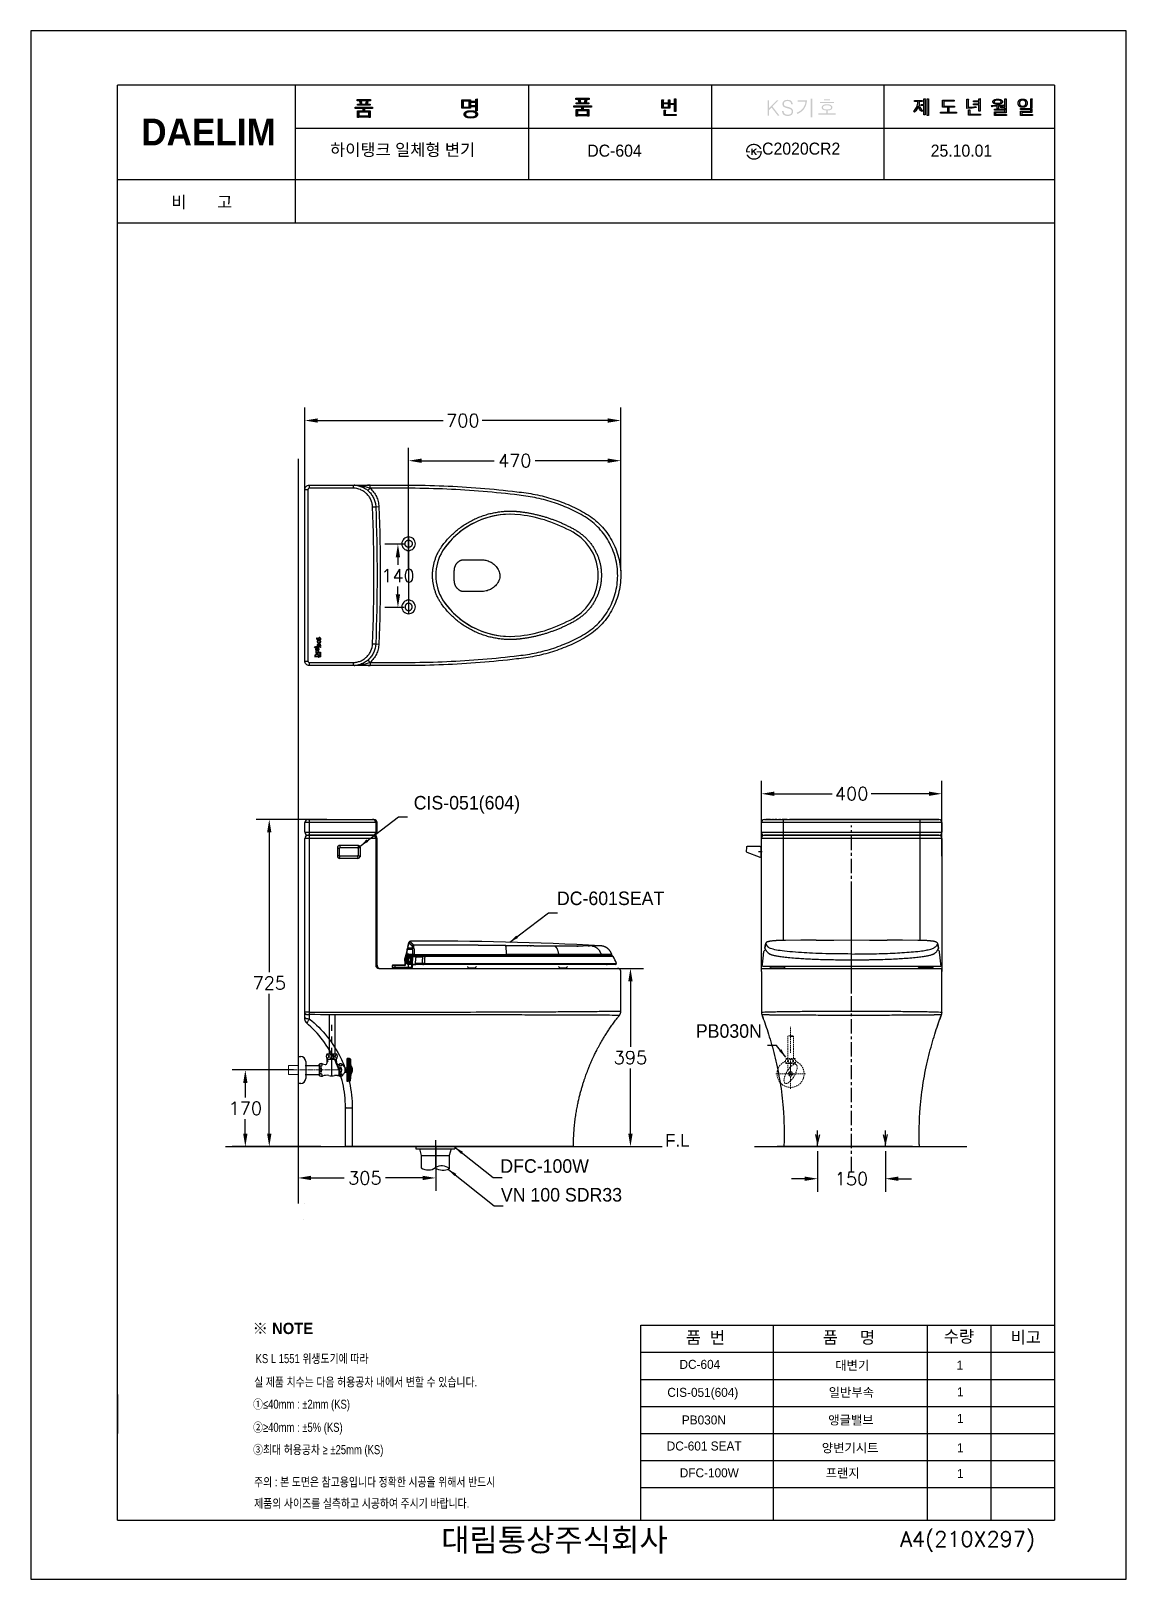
# Model space of a CAD drawing. Extents: x 63834 to 66260, y 58119 to 61549.
import ezdxf
from ezdxf.lldxf.tags import DXFTag

# ---------------------------------------------------------------- set-up
doc = ezdxf.new("R2010")
doc.units = 0
doc.header["$MEASUREMENT"] = 0
for name, pattern in [('AM_ISO02W050x2', [3.75, 3, -0.75]), ('AM_ISO08W050', [18, 12, -1.5, 3, -1.5]), ('BORDER', [18, 5, -2, 5, -2, 2, -2]), ('CENTER', [50.8, 31.75, -6.35, 6.35, -6.35]), ('HIDDEN2', [4.7625, 3.175, -1.5875])]:
    doc.linetypes.add(name, pattern=pattern)
doc.layers.get('0').update_dxf_attribs({"linetype": 'CONTINUOUS'})
doc.layers.get('Defpoints').update_dxf_attribs({"linetype": 'CONTINUOUS'})
for name, color, linetype in [('1', 7, 'CONTINUOUS'), ('11', 7, 'CONTINUOUS'), ('2', 2, 'CONTINUOUS'), ('4', 3, 'CONTINUOUS'), ('6', 6, 'CONTINUOUS'), ('CENTER', 1, 'CONTINUOUS'), ('Dim', 4, 'CONTINUOUS'), ('FAUCET', 4, 'CONTINUOUS'), ('LINE', 7, 'CONTINUOUS'), ('LINE @ 1 VP1', 7, 'CONTINUOUS'), ('LINE @ 1 VPModel', 7, 'CONTINUOUS'), ('MAIN', 7, 'CONTINUOUS'), ('Make2D$보임$선', 18, 'CONTINUOUS'), ('Make2D$보임$접선', 18, 'CONTINUOUS'), ('TEXT', 7, 'CONTINUOUS'), ('YA', 7, 'CONTINUOUS')]:
    doc.layers.add(name, color=color, linetype=linetype)
for name, color, linetype, lineweight in [('AM_4', 40, 'CONTINUOUS', 13), ('AM_6', 2, 'CONTINUOUS', 30), ('AM_7', 4, 'AM_ISO08W050', 0)]:
    doc.layers.add(name, color=color, linetype=linetype, lineweight=lineweight)
doc.styles.add('h', font='', dxfattribs={"height": 30})
doc.styles.add('MtXpl_', font='')
doc.styles.get("Standard").update_dxf_attribs({"font": 'txt.shx', "bigfont": 'ghs.shx'})
doc.styles.add('굴림', font='', dxfattribs={"height": 3.2})
doc.styles.add('스타일1', font='txt.shx', dxfattribs={"bigfont": 'ghs.shx'})
doc.styles.get('h').set_extended_font_data('Haansoft Batang')
doc.styles.get('MtXpl_').set_extended_font_data('Gulim', bold=True)
doc.styles.get('굴림').set_extended_font_data('Gulim')
tags = doc.linetypes.add('Amconstr', pattern=[9999, 9999, 0]).pattern_tags.tags
tags[6:7] = [DXFTag(74, 4), DXFTag(75, 0), DXFTag(340, '0'), DXFTag(46, 1.0), DXFTag(50, 0.0), DXFTag(44, 0.0), DXFTag(45, 0.0)]
tags[4:5] = [DXFTag(74, 4), DXFTag(75, 0), DXFTag(340, '0'), DXFTag(46, 1.0), DXFTag(50, 0.0), DXFTag(44, 0.0), DXFTag(45, 0.0)]
doc.dimstyles.new('AM_ISO', dxfattribs={"dimscale": 10, "dimtxt": 3.5, "dimasz": 2, "dimexe": 1, "dimexo": 1, "dimgap": 1, "dimtad": 1, "dimdec": 0, "dimdsep": 46, "dimtxsty": 'h', "dimcen": -0.3, "dimclrd": 256, "dimclre": 256, "dimclrt": 2, "dimadec": 0, "dimazin": 2, "dimtp": 0.1, "dimtm": 0.1, "dimtfac": 0.71, "dimtdec": 0, "dimtmove": 0, "dimatfit": 3, "dimfxl": 0, "dimlwd": -1, "dimlwe": -1, "dimarcsym": 0})
doc.dimstyles.new('SERIM', dxfattribs={"dimscale": 10, "dimtxt": 3, "dimasz": 2, "dimexe": 1, "dimexo": 1.5, "dimgap": 1, "dimtad": 1, "dimtoh": 1, "dimdec": 0, "dimdsep": 46, "dimtxsty": 'h', "dimcen": -0.3, "dimclrt": 2, "dimadec": 0, "dimazin": 0, "dimtfac": 1, "dimtdec": 0, "dimtmove": 1, "dimatfit": 3, "dimfxl": 0, "dimtolj": 1, "dimtzin": 0, "dimarcsym": 0})
doc.dimstyles.get("Standard").update_dxf_attribs({"dimtxt": 0.18, "dimasz": 0.18, "dimexe": 0.18, "dimexo": 0.0625, "dimgap": 0.09, "dimtad": 0, "dimtih": 1, "dimtoh": 1, "dimdec": 4, "dimzin": 0, "dimdsep": 46, "dimtxsty": 'Standard', "dimcen": 0.09, "dimadec": 0, "dimazin": 0, "dimtfac": 1, "dimtdec": 4, "dimtofl": 0, "dimtmove": 0, "dimatfit": 0, "dimfxl": 0, "dimtolj": 1, "dimtzin": 0, "dimarcsym": 0})

msp = doc.modelspace()

# ---------------------------------------------------------------- texts
at = {"color": 3, "style": '굴림', "width": 0.8}
for s, p in [('KS L 1551 위생도기에 따라', (64331.9, 58597.3)), ('실 제품 치수는 다음 허용공차 내에서 변할 수 있습니다.', (64328.6, 58545.6)), ('①≤40mm : ±2mm (KS)', (64326.3, 58496.2)), ('②≥40mm : ±5%%% (KS)', (64326.3, 58445)), ('③최대 허용공차 ≥ ±25mm (KS)', (64326.3, 58395.5))]:
    msp.add_text(s, height=20, dxfattribs=at).set_placement(p)
at = {"color": 1, "style": '굴림', "width": 0.8}
for s, p in [('주의 : 본 도면은 참고용입니다 정확한 시공을 위해서 반드시', (64328.6, 58324)), ('제품의 사이즈를 실측하고 시공하여 주시기 바랍니다.', (64328.6, 58276.6))]:
    msp.add_text(s, height=20, dxfattribs=at).set_placement(p)
at = {"layer": '2', "style": 'MtXpl_'}
msp.add_text('※ NOTE', height=25, dxfattribs=at).set_placement((64325.2, 58661.6))
at = {"layer": 'AM_6', "color": 0, "char_height": 30, "attachment_point": 4}
for s, insert in [('{\\fGulim|b0|i0|c129|p50;CIS-051(604)}', (64682.1, 59834.5)), ('{\\fGulim|b0|i0|c129|p50;DC-601SEAT}', (64999.3, 59627)), ('{\\fGulim|b0|i0|c129|p50;PB030N}', (65307, 59333)), ('{\\fGulim|b0|i0|c129|p50;DFC-100W}', (64873.9, 59033.8)), ('{\\fGulim|b0|i0|c129|p50;VN 100 SDR33}', (64875.2, 58970.1))]:
    msp.add_mtext(s, dxfattribs=dict(at, insert=insert))
at = {"layer": 'AM_6', "color": 0, "insert": (65239, 59104.9), "char_height": 28, "width": 71.921, "attachment_point": 1, "style": 'h'}
msp.add_mtext('F.L', dxfattribs=at)
at = {"layer": 'Dim', "color": 0, "attachment_point": 1, "style": '스타일1'}
for s, insert, char_height, width in [('{\\fGulim|b0|i0|c129|p50;   \\H0.79087x;하이탱크 일체형 변기}', (64460, 61299.3), 33.819, 702.697), ('{\\fGulim|b0|i0|c129|p50;   \\H0.79087x;C2020CR2}', (65416.9, 61301.8), 33.819, 702.697), ('{\\fGulim|b0|i0|c129|p50;   \\H0.79087x;DC-604}', (65029.6, 61297.3), 33.819, 702.697), ('{\\fGulim|b0|i0|c129|p50;   \\H0.79087x;25.10.01}', (65790.3, 61297.3), 33.819, 702.697), ('{\\fGulim|b0|i0|c129|p50;DC-604}', (65270.8, 58604.5), 20, 17), ('{\\fGulim|b0|i0|c129|p50;대변기}', (65615.9, 58602.2), 20, 147), ('{\\fGulim|b0|i0|c129|p50;CIS-051(604)}', (65243.9, 58542.5), 20, 147), ('{\\fGulim|b0|i0|c129|p50;일반부속}', (65601.3, 58542.5), 20, 212), ('{\\fGulim|b0|i0|c129|p50;PB030N}', (65276, 58481.3), 20, 17), ('{\\fGulim|b0|i0|c129|p50;앵글밸브}', (65600.2, 58481.2), 20, 212), ('{\\fGulim|b0|i0|c129|p50;DC-601 SEAT}', (65242.5, 58423.6), 20, 239.458), ('{\\fGulim|b0|i0|c129|p50;양변기시트}', (65586, 58419.5), 20, 315), ('{\\fGulim|b0|i0|c129|p50;DFC-100W}', (65271.4, 58364.2), 20, 17), ('{\\fGulim|b0|i0|c129|p50;         프랜지}', (65529.2, 58363.7), 20, 212), ('{\\fGulim|b0|i0|c129|p50;       대림통상주식회사\\P}', (64615.6, 58230.5), 50, 1090)]:
    msp.add_mtext(s, dxfattribs=dict(at, insert=insert, char_height=char_height, width=width))
for s, insert, char_height in [('{\\fGulim|b0|i0|c129|p50;비       고}', (64145.1, 61183.3), 26.746), ('{\\fGulim|b0|i0|c129|p50;품  번}', (65284.9, 58667.3), 26.746), ('{\\fGulim|b0|i0|c129|p50;품     명}', (65588.1, 58667.5), 26.746), ('{\\fGulim|b0|i0|c129|p50;수량}', (65856.1, 58669.7), 26.746), ('{\\fGulim|b0|i0|c129|p50;비고}', (66004.4, 58667.7), 26.746), ('{\\fGulim|b0|i0|c129|p50;1\\P}', (65884.4, 58602.6), 20), ('{\\fGulim|b0|i0|c129|p50;1\\P}', (65885.4, 58543.6), 20), ('{\\fGulim|b0|i0|c129|p50;1\\P}', (65885.3, 58484.6), 20), ('{\\fGulim|b0|i0|c129|p50;1\\P}', (65885.4, 58419.6), 20), ('{\\fGulim|b0|i0|c129|p50;1\\P}', (65885.4, 58362.6), 20)]:
    msp.add_mtext(s, dxfattribs=dict(at, insert=insert, char_height=char_height))
at = {"layer": 'YA', "color": 7}
msp.add_text('A4(210X297)', height=33.819, dxfattribs=at).set_placement((65759.7, 58190.5))
at = {"layer": 'YA', "color": 7, "insert": (64078.5, 61355.1), "char_height": 59.437, "width": 290.871, "attachment_point": 1, "style": 'h'}
msp.add_mtext('{\\fHYGraphic-Medium|b1|i0|c129|p18;DAELIM}', dxfattribs=at)

# ---------------------------------------------------------------- blocks, each defined once
blk = doc.blocks.new('*D9')
at = {"layer": 'Defpoints', "color": 0}
for p in [(64309.1, 59246.9), (64425.8, 59246.9), (64425.8, 59076.9)]:
    blk.add_point(p, dxfattribs=at)
at = {"layer": 'Dim', "color": 0, "lineweight": -2}
for p, q in [((64415.8, 59246.9), (64280.3, 59246.9)), ((64309.1, 59218.1), (64309.1, 59185.9)), ((64309.1, 59105.7), (64309.1, 59137.9)), ((64415.8, 59076.9), (64280.3, 59076.9))]:
    blk.add_line(p, q, dxfattribs=at)
at = {"layer": 'Dim', "color": 0}
for points in [[(64304.3, 59218.1), (64313.9, 59218.1), (64309.1, 59246.9)], [(64304.3, 59105.7), (64313.9, 59105.7), (64309.1, 59076.9)]]:
    blk.add_solid(points, dxfattribs=at)
at = {"layer": 'Dim', "color": 0, "insert": (64309.1, 59161.9), "char_height": 28.8, "attachment_point": 5}
blk.add_mtext('\\A1;170', dxfattribs=at)
blk = doc.blocks.new('*D8')
at = {"layer": 'Defpoints', "color": 0}
for p in [(64425.8, 59088.9), (64730.8, 59088.9), (64730.8, 59007.6)]:
    blk.add_point(p, dxfattribs=at)
at = {"layer": 'Dim', "color": 0, "lineweight": -2}
for p, q in [((64425.8, 59078.9), (64425.8, 58978.8)), ((64730.8, 59078.9), (64730.8, 58978.8)), ((64454.6, 59007.6), (64528.3, 59007.6)), ((64702, 59007.6), (64619.5, 59007.6))]:
    blk.add_line(p, q, dxfattribs=at)
at = {"layer": 'Dim', "color": 0}
for points in [[(64454.6, 59012.4), (64454.6, 59002.8), (64425.8, 59007.6)], [(64702, 59012.4), (64702, 59002.8), (64730.8, 59007.6)]]:
    blk.add_solid(points, dxfattribs=at)
at = {"layer": 'Dim', "color": 0, "insert": (64573.9, 59007.6), "char_height": 28.8, "attachment_point": 5}
blk.add_mtext('\\A1;305', dxfattribs=at)
blk = doc.blocks.new('*D15')
at = {"layer": 'Defpoints', "color": 0}
for p in [(65576.7, 59076.9), (65726.7, 59076.9), (65726.7, 59005.9)]:
    blk.add_point(p, dxfattribs=at)
at = {"layer": 'Dim', "color": 0, "lineweight": -2}
for p, q in [((65576.7, 59066.9), (65576.7, 58977.1)), ((65726.7, 59066.9), (65726.7, 58977.1)), ((65547.9, 59005.9), (65519.1, 59005.9)), ((65755.5, 59005.9), (65784.3, 59005.9))]:
    blk.add_line(p, q, dxfattribs=at)
at = {"layer": 'Dim', "color": 0}
for points in [[(65547.9, 59010.7), (65547.9, 59001.1), (65576.7, 59005.9)], [(65755.5, 59010.7), (65755.5, 59001.1), (65726.7, 59005.9)]]:
    blk.add_solid(points, dxfattribs=at)
at = {"layer": 'Dim', "color": 0, "insert": (65651.7, 59005.9), "char_height": 28.8, "attachment_point": 5}
blk.add_mtext('\\A1;150', dxfattribs=at)
blk = doc.blocks.new('*D12')
at = {"layer": 'Defpoints', "color": 0}
for p in [(65140.8, 60596.9), (64670.8, 60342.9), (65140.8, 60342.9)]:
    blk.add_point(p, dxfattribs=at)
at = {"layer": 'Dim', "color": 0, "lineweight": -2}
for p, q in [((64670.8, 60352.9), (64670.8, 60625.7)), ((65140.8, 60352.9), (65140.8, 60625.7)), ((64699.6, 60596.9), (64860.2, 60596.9)), ((65112, 60596.9), (64951.4, 60596.9))]:
    blk.add_line(p, q, dxfattribs=at)
at = {"layer": 'Dim', "color": 0}
for points in [[(64699.6, 60601.7), (64699.6, 60592.1), (64670.8, 60596.9)], [(65112, 60601.7), (65112, 60592.1), (65140.8, 60596.9)]]:
    blk.add_solid(points, dxfattribs=at)
at = {"layer": 'Dim', "color": 0, "insert": (64905.8, 60596.9), "char_height": 28.8, "attachment_point": 5}
blk.add_mtext('\\A1;470', dxfattribs=at)
blk = doc.blocks.new('*D13')
at = {"layer": 'Defpoints', "color": 0}
for p in [(65140.8, 60685.9), (64440.8, 60342.9), (65140.8, 60342.9)]:
    blk.add_point(p, dxfattribs=at)
at = {"layer": 'Dim', "color": 0, "lineweight": -2}
for p, q in [((64440.8, 60352.9), (64440.8, 60714.7)), ((64469.6, 60685.9), (64747.6, 60685.9)), ((65112, 60685.9), (64834, 60685.9)), ((65140.8, 60352.9), (65140.8, 60714.7))]:
    blk.add_line(p, q, dxfattribs=at)
at = {"layer": 'Dim', "color": 0}
for points in [[(64469.6, 60690.7), (64469.6, 60681.1), (64440.8, 60685.9)], [(65112, 60690.7), (65112, 60681.1), (65140.8, 60685.9)]]:
    blk.add_solid(points, dxfattribs=at)
at = {"layer": 'Dim', "color": 0, "insert": (64790.8, 60685.9), "char_height": 28.8, "attachment_point": 5}
blk.add_mtext('\\A1;700', dxfattribs=at)
blk = doc.blocks.new('*D14')
at = {"layer": 'Defpoints', "color": 0}
for p in [(64670.8, 60411.9), (64647.1, 60271.9), (64670.8, 60271.9)]:
    blk.add_point(p, dxfattribs=at)
at = {"layer": 'Dim', "color": 0, "lineweight": -2}
for p, q in [((64660.8, 60411.9), (64618.3, 60411.9)), ((64647.1, 60383.1), (64647.1, 60365.9)), ((64647.1, 60300.7), (64647.1, 60317.9)), ((64660.8, 60271.9), (64618.3, 60271.9))]:
    blk.add_line(p, q, dxfattribs=at)
at = {"layer": 'Dim', "color": 0}
for points in [[(64642.3, 60383.1), (64651.9, 60383.1), (64647.1, 60411.9)], [(64642.3, 60300.7), (64651.9, 60300.7), (64647.1, 60271.9)]]:
    blk.add_solid(points, dxfattribs=at)
at = {"layer": 'Dim', "color": 0, "insert": (64647.1, 60341.9), "char_height": 28.8, "attachment_point": 5}
blk.add_mtext('\\A1;140', dxfattribs=at)
blk = doc.blocks.new('*D10')
at = {"layer": 'Defpoints', "color": 0}
for p in [(64362.1, 59801.9), (64499.4, 59801.9), (64486.1, 59076.9)]:
    blk.add_point(p, dxfattribs=at)
at = {"layer": 'Dim', "color": 0, "lineweight": -2}
for p, q in [((64489.4, 59801.9), (64333.3, 59801.9)), ((64362.1, 59773.1), (64362.1, 59463.4)), ((64362.1, 59105.7), (64362.1, 59415.4)), ((64476.1, 59076.9), (64333.3, 59076.9))]:
    blk.add_line(p, q, dxfattribs=at)
at = {"layer": 'Dim', "color": 0}
for points in [[(64357.3, 59773.1), (64366.9, 59773.1), (64362.1, 59801.9)], [(64357.3, 59105.7), (64366.9, 59105.7), (64362.1, 59076.9)]]:
    blk.add_solid(points, dxfattribs=at)
at = {"layer": 'Dim', "color": 0, "insert": (64362.1, 59439.4), "char_height": 28.8, "attachment_point": 5}
blk.add_mtext('\\A1;725', dxfattribs=at)
blk = doc.blocks.new('*D11')
at = {"layer": 'Defpoints', "color": 0}
for p in [(65000.9, 59471.9), (65162.1, 59471.9), (65000.9, 59076.9)]:
    blk.add_point(p, dxfattribs=at)
at = {"layer": 'Dim', "color": 0, "lineweight": -2}
for p, q in [((65010.9, 59471.9), (65190.9, 59471.9)), ((65162.1, 59443.1), (65162.1, 59298.4)), ((65162.1, 59105.7), (65162.1, 59250.4)), ((65010.9, 59076.9), (65190.9, 59076.9))]:
    blk.add_line(p, q, dxfattribs=at)
at = {"layer": 'Dim', "color": 0}
for points in [[(65157.3, 59443.1), (65166.9, 59443.1), (65162.1, 59471.9)], [(65157.3, 59105.7), (65166.9, 59105.7), (65162.1, 59076.9)]]:
    blk.add_solid(points, dxfattribs=at)
at = {"layer": 'Dim', "color": 0, "insert": (65162.1, 59274.4), "char_height": 28.8, "attachment_point": 5}
blk.add_mtext('\\A1;395', dxfattribs=at)
blk = doc.blocks.new('*D16')
at = {"layer": 'Defpoints', "color": 0}
for p in [(65852.1, 59858.9), (65452.1, 59710.5), (65852.1, 59710.5)]:
    blk.add_point(p, dxfattribs=at)
at = {"layer": 'Dim', "color": 0, "lineweight": -2}
for p, q in [((65452.1, 59720.5), (65452.1, 59887.7)), ((65852.1, 59720.5), (65852.1, 59887.7)), ((65480.9, 59858.9), (65608.9, 59858.9)), ((65823.3, 59858.9), (65695.3, 59858.9))]:
    blk.add_line(p, q, dxfattribs=at)
at = {"layer": 'Dim', "color": 0}
for points in [[(65480.9, 59863.7), (65480.9, 59854.1), (65452.1, 59858.9)], [(65823.3, 59863.7), (65823.3, 59854.1), (65852.1, 59858.9)]]:
    blk.add_solid(points, dxfattribs=at)
at = {"layer": 'Dim', "color": 0, "insert": (65652.1, 59858.9), "char_height": 28.8, "attachment_point": 5}
blk.add_mtext('\\A1;400', dxfattribs=at)
blk = doc.blocks.new('*U28')
at = {"layer": 'LINE @ 1 VP1', "linetype": 'Amconstr'}
h = blk.add_hatch(color=256, dxfattribs=at)
h.dxf.hatch_style = 1
h.paths.add_polyline_path([(65476.7, 61381.7), (65490.5, 61395.8), (65486.5, 61395.8), (65469, 61377.7), (65469, 61395.8), (65465.9, 61395.8), (65465.9, 61361.8), (65469, 61361.8), (65469, 61373.8), (65474.6, 61379.5), (65488.3, 61361.8), (65492.1, 61361.8)])
h.paths.add_polyline_path([(65503.1, 61384.1), (65502.8, 61384.5), (65502.6, 61384.9), (65502.4, 61385.3), (65502.3, 61385.8), (65502.2, 61386.3), (65502.1, 61387.4), (65502.1, 61388.2), (65502.2, 61388.9), (65502.3, 61389.6), (65502.6, 61390.2), (65502.8, 61390.8), (65503.2, 61391.3), (65503.6, 61391.8), (65504.1, 61392.2), (65504.6, 61392.6), (65505.2, 61392.9), (65505.8, 61393.2), (65506.5, 61393.4), (65508.1, 61393.8), (65509.9, 61393.9), (65511.7, 61393.7), (65513.3, 61393.4), (65514.1, 61393.1), (65514.8, 61392.8), (65515.4, 61392.4), (65516, 61391.9), (65516.5, 61391.4), (65516.9, 61390.8), (65517.3, 61390.2), (65517.6, 61389.5), (65517.9, 61388.8), (65518, 61388), (65518.2, 61386.3), (65521.5, 61386.3), (65521.2, 61388.6), (65521, 61389.7), (65520.6, 61390.7), (65520.2, 61391.6), (65519.7, 61392.4), (65519.1, 61393.2), (65518.4, 61393.9), (65517.6, 61394.5), (65516.7, 61395.1), (65515.8, 61395.6), (65514.8, 61395.9), (65512.5, 61396.4), (65510, 61396.6), (65507.5, 61396.5), (65505.3, 61396), (65504.3, 61395.6), (65503.4, 61395.2), (65502.5, 61394.7), (65501.7, 61394.1), (65501.1, 61393.5), (65500.5, 61392.8), (65499.9, 61392), (65499.5, 61391.2), (65499.2, 61390.4), (65499, 61389.5), (65498.8, 61388.5), (65498.8, 61387.5), (65498.9, 61385.7), (65499.1, 61384.8), (65499.4, 61384), (65499.7, 61383.3), (65500.1, 61382.6), (65500.6, 61382), (65501.1, 61381.5), (65501.7, 61381), (65502.3, 61380.6), (65503.9, 61379.7), (65508.1, 61378.3), (65511.3, 61377.5), (65515, 61376.3), (65516.4, 61375.7), (65516.9, 61375.4), (65517.4, 61375.1), (65517.8, 61374.6), (65518.2, 61374.2), (65518.5, 61373.6), (65518.8, 61373.1), (65519, 61372.5), (65519.1, 61371.8), (65519.3, 61370.3), (65519.2, 61369.5), (65519.1, 61368.8), (65518.9, 61368.2), (65518.7, 61367.5), (65518.4, 61366.9), (65518, 61366.4), (65517.5, 61365.9), (65517, 61365.4), (65516.4, 61365), (65515.8, 61364.6), (65515.1, 61364.3), (65514.3, 61364.1), (65512.6, 61363.7), (65510.8, 61363.6), (65508.6, 61363.7), (65506.7, 61364.2), (65505.9, 61364.5), (65505.1, 61364.9), (65504.4, 61365.3), (65503.7, 61365.9), (65503.1, 61366.4), (65502.6, 61367.1), (65502.2, 61367.8), (65501.9, 61368.5), (65501.6, 61369.3), (65501.4, 61370.2), (65501.3, 61372.1), (65498, 61372.1), (65498, 61371.8), (65498.2, 61369.3), (65498.5, 61368.2), (65498.8, 61367.2), (65499.3, 61366.2), (65499.9, 61365.3), (65500.5, 61364.4), (65501.3, 61363.7), (65502.1, 61363), (65503.1, 61362.4), (65504.1, 61362), (65505.3, 61361.6), (65507.8, 61361), (65510.8, 61360.8), (65513.3, 61361), (65515.6, 61361.5), (65516.6, 61361.9), (65517.5, 61362.4), (65518.4, 61362.9), (65519.3, 61363.5), (65520, 61364.2), (65520.6, 61365), (65521.2, 61365.8), (65521.6, 61366.6), (65521.9, 61367.5), (65522.2, 61368.5), (65522.3, 61369.5), (65522.4, 61370.6), (65522.2, 61372.6), (65522, 61373.5), (65521.7, 61374.3), (65521.4, 61375.1), (65520.9, 61375.8), (65520.4, 61376.4), (65519.8, 61377.1), (65519.2, 61377.6), (65518.4, 61378.1), (65516.6, 61379.1), (65514.4, 61379.9), (65511.8, 61380.7), (65507.8, 61381.6), (65506.3, 61382), (65505.1, 61382.5), (65504.2, 61383.1), (65503.8, 61383.4), (65503.4, 61383.7)])
h.paths.add_polyline_path([(65552.3, 61389.6), (65553.2, 61395.2), (65532.5, 61395.2), (65532.5, 61392.6), (65549.8, 61392.6), (65549.1, 61388.2), (65547.7, 61384.1), (65545.8, 61380.3), (65543.3, 61376.9), (65540.6, 61374.1), (65537.4, 61371.6), (65533.9, 61369.6), (65529.9, 61368), (65532.1, 61365.4), (65536.4, 61367.6), (65540.2, 61370), (65543.5, 61372.8), (65546.3, 61375.9), (65548.9, 61379.9), (65550.9, 61384.5)])
h.paths.add_polyline_path([(65564.8, 61397.7), (65564.9, 61398.3), (65565.1, 61398.7), (65565.2, 61398.9), (65565.2, 61399), (65565.3, 61399.1), (65565.3, 61399.1), (65565.3, 61399.1), (65565.3, 61399.2), (65565.3, 61399.2), (65565.3, 61399.2), (65565.3, 61399.2), (65565.2, 61399.2), (65565.2, 61399.2), (65565.2, 61399.2), (65565.2, 61399.3), (65565.2, 61399.3), (65565.1, 61399.3), (65564.8, 61399.4), (65563.8, 61399.4), (65561.6, 61399.4), (65561.6, 61358), (65564.8, 61358)])
h.paths.add_polyline_path([(65604.2, 61397.6), (65590.8, 61397.6), (65590.8, 61395.2), (65604.2, 61395.2)])
h.paths.add_polyline_path([(65613.2, 61391.7), (65581.9, 61391.7), (65581.9, 61389.3), (65613.2, 61389.3)])
h.paths.add_polyline_path([(65606.5, 61384.6), (65605.7, 61385.1), (65604.7, 61385.5), (65602.7, 61386.2), (65600.3, 61386.5), (65597.5, 61386.7), (65594.8, 61386.5), (65592.4, 61386.2), (65590.3, 61385.5), (65589.4, 61385.1), (65588.5, 61384.6), (65587.9, 61384.2), (65587.3, 61383.6), (65586.8, 61383.1), (65586.4, 61382.5), (65586.1, 61381.8), (65585.9, 61381.2), (65585.8, 61380.4), (65585.7, 61379.7), (65585.7, 61379), (65585.9, 61378.4), (65586.1, 61377.7), (65586.3, 61377.1), (65586.7, 61376.6), (65587.1, 61376.1), (65587.6, 61375.6), (65588.1, 61375.1), (65588.9, 61374.6), (65589.7, 61374.2), (65591.5, 61373.6), (65593.6, 61373.1), (65596, 61372.9), (65596, 61366.4), (65578, 61366.4), (65578, 61363.9), (65617, 61363.9), (65617, 61366.4), (65599.1, 61366.4), (65599.1, 61372.9), (65601.5, 61373.1), (65603.6, 61373.6), (65605.4, 61374.2), (65606.1, 61374.6), (65606.9, 61375.1), (65607.5, 61375.6), (65608, 61376.1), (65608.4, 61376.6), (65608.7, 61377.1), (65609, 61377.7), (65609.2, 61378.4), (65609.3, 61379), (65609.4, 61379.7), (65609.3, 61380.4), (65609.2, 61381.2), (65609, 61381.8), (65608.6, 61382.5), (65608.2, 61383.1), (65607.8, 61383.6), (65607.2, 61384.2)])
h.paths.add_polyline_path([(65593.6, 61384), (65595.4, 61384.2), (65597.5, 61384.3), (65599.6, 61384.2), (65601.4, 61384), (65603, 61383.6), (65603.6, 61383.4), (65604.2, 61383.1), (65604.7, 61382.8), (65605.2, 61382.4), (65605.6, 61382.1), (65605.9, 61381.7), (65606.1, 61381.2), (65606.3, 61380.8), (65606.4, 61380.3), (65606.4, 61379.7), (65606.4, 61379.2), (65606.3, 61378.7), (65606.1, 61378.2), (65605.9, 61377.8), (65605.6, 61377.4), (65605.2, 61377), (65604.7, 61376.7), (65604.2, 61376.4), (65603.6, 61376.1), (65603, 61375.8), (65601.4, 61375.4), (65599.6, 61375.2), (65597.5, 61375.1), (65595.4, 61375.2), (65593.6, 61375.4), (65592, 61375.8), (65591.4, 61376.1), (65590.8, 61376.4), (65590.3, 61376.7), (65589.8, 61377), (65589.5, 61377.4), (65589.2, 61377.8), (65589, 61378.2), (65588.8, 61378.7), (65588.7, 61379.2), (65588.7, 61379.7), (65588.7, 61380.3), (65588.8, 61380.8), (65589, 61381.2), (65589.2, 61381.7), (65589.5, 61382.1), (65589.8, 61382.4), (65590.3, 61382.8), (65590.8, 61383.1), (65591.4, 61383.4), (65592, 61383.6)], flags=16)
h.paths.add_polyline_path([(65808.2, 61395.3), (65791, 61395.3), (65791, 61393), (65798.8, 61393), (65798.6, 61389.4), (65798, 61386.1), (65797.2, 61382.9), (65795.9, 61379.8), (65794.5, 61377.3), (65792.9, 61375.1), (65791.1, 61373.2), (65789.1, 61371.7), (65791, 61369.5), (65793.9, 61372.5), (65796.4, 61375.6), (65798.4, 61379.2), (65799.8, 61382.9), (65800.1, 61381.3), (65800.7, 61379.6), (65801.5, 61377.9), (65802.6, 61376.1), (65804.9, 61373.2), (65807.5, 61370.7), (65809.6, 61372.8), (65807.6, 61374.2), (65805.9, 61376), (65804.4, 61378), (65803.2, 61380.4), (65802.1, 61383.4), (65801.5, 61386.5), (65801.3, 61389.7), (65801.6, 61393), (65808.2, 61393)])
h.paths.add_polyline_path([(65815.1, 61397), (65815.1, 61397.4), (65815.3, 61397.8), (65815.4, 61398), (65815.4, 61398.1), (65815.4, 61398.2), (65815.4, 61398.2), (65815.4, 61398.2), (65815.4, 61398.2), (65815.4, 61398.3), (65815.4, 61398.3), (65815.4, 61398.3), (65815.4, 61398.3), (65815.3, 61398.3), (65815.2, 61398.4), (65815, 61398.4), (65814.2, 61398.4), (65812.2, 61398.4), (65812.2, 61386), (65805.8, 61386), (65805.8, 61383.8), (65812.2, 61383.8), (65812.2, 61363.6), (65815.1, 61363.6)])
h.paths.add_polyline_path([(65822.2, 61397.8), (65822.2, 61398.2), (65822.4, 61398.4), (65822.5, 61398.6), (65822.5, 61398.8), (65822.5, 61398.8), (65822.5, 61398.9), (65822.5, 61398.9), (65822.5, 61398.9), (65822.5, 61399), (65822.5, 61399), (65822.5, 61399), (65822.5, 61399), (65822.5, 61399), (65822.5, 61399), (65822.4, 61399), (65822.3, 61399.1), (65822.2, 61399.1), (65822, 61399.1), (65821.6, 61399.1), (65819.4, 61399.1), (65819.4, 61361.5), (65822.2, 61361.5)])
h.paths.add_polyline_path([(65879.2, 61396.1), (65853.5, 61396.1), (65853.5, 61380), (65864.9, 61380), (65864.9, 61369.2), (65848.6, 61369.2), (65848.6, 61366.9), (65884, 61366.9), (65884, 61369.2), (65867.7, 61369.2), (65867.7, 61380), (65879.7, 61380), (65879.7, 61382.4), (65856.3, 61382.4), (65856.3, 61393.8), (65879.2, 61393.8)])
h.paths.add_polyline_path([(65910.4, 61396.4), (65910.4, 61396.9), (65910.6, 61397.4), (65910.7, 61397.6), (65910.7, 61397.7), (65910.7, 61397.8), (65910.7, 61397.9), (65910.7, 61397.9), (65910.7, 61397.9), (65910.7, 61398), (65910.7, 61398), (65910.7, 61398), (65910.7, 61398), (65910.6, 61398.1), (65910.6, 61398.1), (65910.5, 61398.1), (65910.4, 61398.2), (65910.2, 61398.2), (65909.3, 61398.2), (65907.5, 61398.2), (65907.5, 61377.7), (65919.1, 61378.2), (65927.6, 61379.5), (65927.2, 61381.9), (65918.6, 61380.4), (65910.4, 61380)])
h.paths.add_polyline_path([(65936.9, 61397.9), (65936.9, 61398.2), (65937, 61398.5), (65937.1, 61398.7), (65937.2, 61398.8), (65937.2, 61398.9), (65937.2, 61398.9), (65937.2, 61398.9), (65937.2, 61398.9), (65937.2, 61398.9), (65937.2, 61399), (65937.2, 61399), (65937.1, 61399), (65937.1, 61399), (65937.1, 61399), (65937.1, 61399), (65937, 61399.1), (65936.9, 61399.1), (65936.6, 61399.1), (65936.3, 61399.1), (65934, 61399.1), (65934, 61394.4), (65922.1, 61394.4), (65922.1, 61392), (65934, 61392), (65934, 61388), (65922.1, 61388), (65922.1, 61385.7), (65934, 61385.7), (65934, 61371.4), (65936.9, 61371.4)])
h.paths.add_polyline_path([(65913.7, 61373), (65913.8, 61373.4), (65913.9, 61373.7), (65914, 61373.8), (65914, 61374), (65914, 61374), (65914, 61374.1), (65914, 61374.1), (65914, 61374.1), (65914, 61374.1), (65914, 61374.1), (65914, 61374.1), (65914, 61374.2), (65914, 61374.2), (65913.9, 61374.2), (65913.8, 61374.2), (65913.7, 61374.3), (65913, 61374.3), (65910.9, 61374.3), (65910.9, 61362.5), (65937.7, 61362.5), (65937.7, 61364.8), (65913.7, 61364.8)])
h.paths.add_polyline_path([(65985.7, 61390.1), (65986, 61390.6), (65986.2, 61391.1), (65986.3, 61391.7), (65986.3, 61392.2), (65986.3, 61392.8), (65986.2, 61393.4), (65986, 61393.9), (65985.7, 61394.5), (65985.3, 61394.9), (65984.8, 61395.4), (65984.3, 61395.8), (65983.6, 61396.2), (65982, 61397), (65980.2, 61397.5), (65978, 61397.8), (65975.6, 61397.9), (65973.1, 61397.8), (65971, 61397.5), (65969.1, 61397), (65967.5, 61396.2), (65966.9, 61395.8), (65966.3, 61395.4), (65965.9, 61394.9), (65965.5, 61394.5), (65965.2, 61393.9), (65965, 61393.4), (65964.9, 61392.8), (65964.8, 61392.2), (65964.9, 61391.7), (65965, 61391.1), (65965.2, 61390.6), (65965.5, 61390.1), (65965.9, 61389.6), (65966.3, 61389.2), (65966.9, 61388.7), (65967.5, 61388.3), (65968.3, 61387.9), (65969.1, 61387.6), (65971, 61387), (65973.1, 61386.7), (65975.6, 61386.6), (65978, 61386.7), (65980.2, 61387), (65982, 61387.6), (65982.9, 61387.9), (65983.6, 61388.3), (65984.3, 61388.7), (65984.8, 61389.2), (65985.3, 61389.6)])
h.paths.add_polyline_path([(65982.4, 61390.3), (65982, 61390), (65981.5, 61389.8), (65980.3, 61389.3), (65979, 61389), (65975.6, 61388.8), (65972.2, 61389), (65970.8, 61389.3), (65969.6, 61389.8), (65969.2, 61390), (65968.8, 61390.3), (65968.4, 61390.6), (65968.2, 61390.9), (65968, 61391.2), (65967.8, 61391.5), (65967.7, 61391.7), (65967.7, 61391.9), (65967.7, 61392.2), (65967.7, 61392.6), (65967.8, 61393), (65968, 61393.3), (65968.2, 61393.6), (65968.4, 61393.9), (65968.8, 61394.2), (65969.2, 61394.5), (65969.6, 61394.7), (65970.8, 61395.2), (65972.2, 61395.5), (65975.6, 61395.7), (65978.9, 61395.5), (65980.3, 61395.2), (65981.5, 61394.7), (65982, 61394.5), (65982.4, 61394.2), (65982.7, 61393.9), (65983, 61393.6), (65983.2, 61393.3), (65983.4, 61393), (65983.4, 61392.8), (65983.5, 61392.6), (65983.5, 61392.2), (65983.5, 61391.9), (65983.4, 61391.7), (65983.4, 61391.5), (65983.3, 61391.3), (65983.2, 61391.2), (65983, 61390.9), (65982.7, 61390.6)], flags=16)
h.paths.add_polyline_path([(65987.9, 61383.3), (65987.6, 61385.6), (65972.7, 61384.5), (65962.1, 61384.3), (65962.5, 61382.3), (65962.6, 61381.9), (65962.6, 61381.6), (65962.7, 61381.5), (65962.7, 61381.4), (65962.8, 61381.4), (65962.8, 61381.3), (65962.8, 61381.3), (65962.8, 61381.3), (65962.8, 61381.3), (65962.8, 61381.3), (65962.8, 61381.3), (65962.9, 61381.3), (65962.9, 61381.3), (65962.9, 61381.3), (65963, 61381.3), (65963, 61381.3), (65963.1, 61381.4), (65963.3, 61381.6), (65963.6, 61381.8), (65964, 61382), (65974.2, 61382.3), (65974.2, 61376.4), (65977, 61376.4), (65977, 61382.4), (65982.5, 61382.8)])
at = {"layer": 'LINE @ 1 VPModel', "linetype": 'Amconstr'}
h = blk.add_hatch(color=256, dxfattribs=at)
h.dxf.hatch_style = 1
h.paths.add_polyline_path([(65476.7, 61381.7), (65490.5, 61395.8), (65486.5, 61395.8), (65469, 61377.7), (65469, 61395.8), (65465.9, 61395.8), (65465.9, 61361.8), (65469, 61361.8), (65469, 61373.8), (65474.6, 61379.5), (65488.3, 61361.8), (65492.1, 61361.8)])
h.paths.add_polyline_path([(65503.1, 61384.1), (65502.8, 61384.5), (65502.6, 61384.9), (65502.4, 61385.3), (65502.3, 61385.8), (65502.2, 61386.3), (65502.1, 61387.4), (65502.1, 61388.2), (65502.2, 61388.9), (65502.3, 61389.6), (65502.6, 61390.2), (65502.8, 61390.8), (65503.2, 61391.3), (65503.6, 61391.8), (65504.1, 61392.2), (65504.6, 61392.6), (65505.2, 61392.9), (65505.8, 61393.2), (65506.5, 61393.4), (65508.1, 61393.8), (65509.9, 61393.9), (65511.7, 61393.7), (65513.3, 61393.4), (65514.1, 61393.1), (65514.8, 61392.8), (65515.4, 61392.4), (65516, 61391.9), (65516.5, 61391.4), (65516.9, 61390.8), (65517.3, 61390.2), (65517.6, 61389.5), (65517.9, 61388.8), (65518, 61388), (65518.2, 61386.3), (65521.5, 61386.3), (65521.2, 61388.6), (65521, 61389.7), (65520.6, 61390.7), (65520.2, 61391.6), (65519.7, 61392.4), (65519.1, 61393.2), (65518.4, 61393.9), (65517.6, 61394.5), (65516.7, 61395.1), (65515.8, 61395.6), (65514.8, 61395.9), (65512.5, 61396.4), (65510, 61396.6), (65507.5, 61396.5), (65505.3, 61396), (65504.3, 61395.6), (65503.4, 61395.2), (65502.5, 61394.7), (65501.7, 61394.1), (65501.1, 61393.5), (65500.5, 61392.8), (65499.9, 61392), (65499.5, 61391.2), (65499.2, 61390.4), (65499, 61389.5), (65498.8, 61388.5), (65498.8, 61387.5), (65498.9, 61385.7), (65499.1, 61384.8), (65499.4, 61384), (65499.7, 61383.3), (65500.1, 61382.6), (65500.6, 61382), (65501.1, 61381.5), (65501.7, 61381), (65502.3, 61380.6), (65503.9, 61379.7), (65508.1, 61378.3), (65511.3, 61377.5), (65515, 61376.3), (65516.4, 61375.7), (65516.9, 61375.4), (65517.4, 61375.1), (65517.8, 61374.6), (65518.2, 61374.2), (65518.5, 61373.6), (65518.8, 61373.1), (65519, 61372.5), (65519.1, 61371.8), (65519.3, 61370.3), (65519.2, 61369.5), (65519.1, 61368.8), (65518.9, 61368.2), (65518.7, 61367.5), (65518.4, 61366.9), (65518, 61366.4), (65517.5, 61365.9), (65517, 61365.4), (65516.4, 61365), (65515.8, 61364.6), (65515.1, 61364.3), (65514.3, 61364.1), (65512.6, 61363.7), (65510.8, 61363.6), (65508.6, 61363.7), (65506.7, 61364.2), (65505.9, 61364.5), (65505.1, 61364.9), (65504.4, 61365.3), (65503.7, 61365.9), (65503.1, 61366.4), (65502.6, 61367.1), (65502.2, 61367.8), (65501.9, 61368.5), (65501.6, 61369.3), (65501.4, 61370.2), (65501.3, 61372.1), (65498, 61372.1), (65498, 61371.8), (65498.2, 61369.3), (65498.5, 61368.2), (65498.8, 61367.2), (65499.3, 61366.2), (65499.9, 61365.3), (65500.5, 61364.4), (65501.3, 61363.7), (65502.1, 61363), (65503.1, 61362.4), (65504.1, 61362), (65505.3, 61361.6), (65507.8, 61361), (65510.8, 61360.8), (65513.3, 61361), (65515.6, 61361.5), (65516.6, 61361.9), (65517.5, 61362.4), (65518.4, 61362.9), (65519.3, 61363.5), (65520, 61364.2), (65520.6, 61365), (65521.2, 61365.8), (65521.6, 61366.6), (65521.9, 61367.5), (65522.2, 61368.5), (65522.3, 61369.5), (65522.4, 61370.6), (65522.2, 61372.6), (65522, 61373.5), (65521.7, 61374.3), (65521.4, 61375.1), (65520.9, 61375.8), (65520.4, 61376.4), (65519.8, 61377.1), (65519.2, 61377.6), (65518.4, 61378.1), (65516.6, 61379.1), (65514.4, 61379.9), (65511.8, 61380.7), (65507.8, 61381.6), (65506.3, 61382), (65505.1, 61382.5), (65504.2, 61383.1), (65503.8, 61383.4), (65503.4, 61383.7)])
h.paths.add_polyline_path([(65552.3, 61389.6), (65553.2, 61395.2), (65532.5, 61395.2), (65532.5, 61392.6), (65549.8, 61392.6), (65549.1, 61388.2), (65547.7, 61384.1), (65545.8, 61380.3), (65543.3, 61376.9), (65540.6, 61374.1), (65537.4, 61371.6), (65533.9, 61369.6), (65529.9, 61368), (65532.1, 61365.4), (65536.4, 61367.6), (65540.2, 61370), (65543.5, 61372.8), (65546.3, 61375.9), (65548.9, 61379.9), (65550.9, 61384.5)])
h.paths.add_polyline_path([(65564.8, 61397.7), (65564.9, 61398.3), (65565.1, 61398.7), (65565.2, 61398.9), (65565.2, 61399), (65565.3, 61399.1), (65565.3, 61399.1), (65565.3, 61399.1), (65565.3, 61399.2), (65565.3, 61399.2), (65565.3, 61399.2), (65565.3, 61399.2), (65565.2, 61399.2), (65565.2, 61399.2), (65565.2, 61399.2), (65565.2, 61399.3), (65565.2, 61399.3), (65565.1, 61399.3), (65564.8, 61399.4), (65563.8, 61399.4), (65561.6, 61399.4), (65561.6, 61358), (65564.8, 61358)])
h.paths.add_polyline_path([(65604.2, 61397.6), (65590.8, 61397.6), (65590.8, 61395.2), (65604.2, 61395.2)])
h.paths.add_polyline_path([(65613.2, 61391.7), (65581.9, 61391.7), (65581.9, 61389.3), (65613.2, 61389.3)])
h.paths.add_polyline_path([(65606.5, 61384.6), (65605.7, 61385.1), (65604.7, 61385.5), (65602.7, 61386.2), (65600.3, 61386.5), (65597.5, 61386.7), (65594.8, 61386.5), (65592.4, 61386.2), (65590.3, 61385.5), (65589.4, 61385.1), (65588.5, 61384.6), (65587.9, 61384.2), (65587.3, 61383.6), (65586.8, 61383.1), (65586.4, 61382.5), (65586.1, 61381.8), (65585.9, 61381.2), (65585.8, 61380.4), (65585.7, 61379.7), (65585.7, 61379), (65585.9, 61378.4), (65586.1, 61377.7), (65586.3, 61377.1), (65586.7, 61376.6), (65587.1, 61376.1), (65587.6, 61375.6), (65588.1, 61375.1), (65588.9, 61374.6), (65589.7, 61374.2), (65591.5, 61373.6), (65593.6, 61373.1), (65596, 61372.9), (65596, 61366.4), (65578, 61366.4), (65578, 61363.9), (65617, 61363.9), (65617, 61366.4), (65599.1, 61366.4), (65599.1, 61372.9), (65601.5, 61373.1), (65603.6, 61373.6), (65605.4, 61374.2), (65606.1, 61374.6), (65606.9, 61375.1), (65607.5, 61375.6), (65608, 61376.1), (65608.4, 61376.6), (65608.7, 61377.1), (65609, 61377.7), (65609.2, 61378.4), (65609.3, 61379), (65609.4, 61379.7), (65609.3, 61380.4), (65609.2, 61381.2), (65609, 61381.8), (65608.6, 61382.5), (65608.2, 61383.1), (65607.8, 61383.6), (65607.2, 61384.2)])
h.paths.add_polyline_path([(65593.6, 61384), (65595.4, 61384.2), (65597.5, 61384.3), (65599.6, 61384.2), (65601.4, 61384), (65603, 61383.6), (65603.6, 61383.4), (65604.2, 61383.1), (65604.7, 61382.8), (65605.2, 61382.4), (65605.6, 61382.1), (65605.9, 61381.7), (65606.1, 61381.2), (65606.3, 61380.8), (65606.4, 61380.3), (65606.4, 61379.7), (65606.4, 61379.2), (65606.3, 61378.7), (65606.1, 61378.2), (65605.9, 61377.8), (65605.6, 61377.4), (65605.2, 61377), (65604.7, 61376.7), (65604.2, 61376.4), (65603.6, 61376.1), (65603, 61375.8), (65601.4, 61375.4), (65599.6, 61375.2), (65597.5, 61375.1), (65595.4, 61375.2), (65593.6, 61375.4), (65592, 61375.8), (65591.4, 61376.1), (65590.8, 61376.4), (65590.3, 61376.7), (65589.8, 61377), (65589.5, 61377.4), (65589.2, 61377.8), (65589, 61378.2), (65588.8, 61378.7), (65588.7, 61379.2), (65588.7, 61379.7), (65588.7, 61380.3), (65588.8, 61380.8), (65589, 61381.2), (65589.2, 61381.7), (65589.5, 61382.1), (65589.8, 61382.4), (65590.3, 61382.8), (65590.8, 61383.1), (65591.4, 61383.4), (65592, 61383.6)], flags=16)
h.paths.add_polyline_path([(65808.2, 61395.3), (65791, 61395.3), (65791, 61393), (65798.8, 61393), (65798.6, 61389.4), (65798, 61386.1), (65797.2, 61382.9), (65795.9, 61379.8), (65794.5, 61377.3), (65792.9, 61375.1), (65791.1, 61373.2), (65789.1, 61371.7), (65791, 61369.5), (65793.9, 61372.5), (65796.4, 61375.6), (65798.4, 61379.2), (65799.8, 61382.9), (65800.1, 61381.3), (65800.7, 61379.6), (65801.5, 61377.9), (65802.6, 61376.1), (65804.9, 61373.2), (65807.5, 61370.7), (65809.6, 61372.8), (65807.6, 61374.2), (65805.9, 61376), (65804.4, 61378), (65803.2, 61380.4), (65802.1, 61383.4), (65801.5, 61386.5), (65801.3, 61389.7), (65801.6, 61393), (65808.2, 61393)])
h.paths.add_polyline_path([(65815.1, 61397), (65815.1, 61397.4), (65815.3, 61397.8), (65815.4, 61398), (65815.4, 61398.1), (65815.4, 61398.2), (65815.4, 61398.2), (65815.4, 61398.2), (65815.4, 61398.2), (65815.4, 61398.3), (65815.4, 61398.3), (65815.4, 61398.3), (65815.4, 61398.3), (65815.3, 61398.3), (65815.2, 61398.4), (65815, 61398.4), (65814.2, 61398.4), (65812.2, 61398.4), (65812.2, 61386), (65805.8, 61386), (65805.8, 61383.8), (65812.2, 61383.8), (65812.2, 61363.6), (65815.1, 61363.6)])
h.paths.add_polyline_path([(65822.2, 61397.8), (65822.2, 61398.2), (65822.4, 61398.4), (65822.5, 61398.6), (65822.5, 61398.8), (65822.5, 61398.8), (65822.5, 61398.9), (65822.5, 61398.9), (65822.5, 61398.9), (65822.5, 61399), (65822.5, 61399), (65822.5, 61399), (65822.5, 61399), (65822.5, 61399), (65822.5, 61399), (65822.4, 61399), (65822.3, 61399.1), (65822.2, 61399.1), (65822, 61399.1), (65821.6, 61399.1), (65819.4, 61399.1), (65819.4, 61361.5), (65822.2, 61361.5)])
h.paths.add_polyline_path([(65879.2, 61396.1), (65853.5, 61396.1), (65853.5, 61380), (65864.9, 61380), (65864.9, 61369.2), (65848.6, 61369.2), (65848.6, 61366.9), (65884, 61366.9), (65884, 61369.2), (65867.7, 61369.2), (65867.7, 61380), (65879.7, 61380), (65879.7, 61382.4), (65856.3, 61382.4), (65856.3, 61393.8), (65879.2, 61393.8)])
h.paths.add_polyline_path([(65910.4, 61396.4), (65910.4, 61396.9), (65910.6, 61397.4), (65910.7, 61397.6), (65910.7, 61397.7), (65910.7, 61397.8), (65910.7, 61397.9), (65910.7, 61397.9), (65910.7, 61397.9), (65910.7, 61398), (65910.7, 61398), (65910.7, 61398), (65910.7, 61398), (65910.6, 61398.1), (65910.6, 61398.1), (65910.5, 61398.1), (65910.4, 61398.2), (65910.2, 61398.2), (65909.3, 61398.2), (65907.5, 61398.2), (65907.5, 61377.7), (65919.1, 61378.2), (65927.6, 61379.5), (65927.2, 61381.9), (65918.6, 61380.4), (65910.4, 61380)])
h.paths.add_polyline_path([(65936.9, 61397.9), (65936.9, 61398.2), (65937, 61398.5), (65937.1, 61398.7), (65937.2, 61398.8), (65937.2, 61398.9), (65937.2, 61398.9), (65937.2, 61398.9), (65937.2, 61398.9), (65937.2, 61398.9), (65937.2, 61399), (65937.2, 61399), (65937.1, 61399), (65937.1, 61399), (65937.1, 61399), (65937.1, 61399), (65937, 61399.1), (65936.9, 61399.1), (65936.6, 61399.1), (65936.3, 61399.1), (65934, 61399.1), (65934, 61394.4), (65922.1, 61394.4), (65922.1, 61392), (65934, 61392), (65934, 61388), (65922.1, 61388), (65922.1, 61385.7), (65934, 61385.7), (65934, 61371.4), (65936.9, 61371.4)])
h.paths.add_polyline_path([(65913.7, 61373), (65913.8, 61373.4), (65913.9, 61373.7), (65914, 61373.8), (65914, 61374), (65914, 61374), (65914, 61374.1), (65914, 61374.1), (65914, 61374.1), (65914, 61374.1), (65914, 61374.1), (65914, 61374.1), (65914, 61374.2), (65914, 61374.2), (65913.9, 61374.2), (65913.8, 61374.2), (65913.7, 61374.3), (65913, 61374.3), (65910.9, 61374.3), (65910.9, 61362.5), (65937.7, 61362.5), (65937.7, 61364.8), (65913.7, 61364.8)])
h.paths.add_polyline_path([(65985.7, 61390.1), (65986, 61390.6), (65986.2, 61391.1), (65986.3, 61391.7), (65986.3, 61392.2), (65986.3, 61392.8), (65986.2, 61393.4), (65986, 61393.9), (65985.7, 61394.5), (65985.3, 61394.9), (65984.8, 61395.4), (65984.3, 61395.8), (65983.6, 61396.2), (65982, 61397), (65980.2, 61397.5), (65978, 61397.8), (65975.6, 61397.9), (65973.1, 61397.8), (65971, 61397.5), (65969.1, 61397), (65967.5, 61396.2), (65966.9, 61395.8), (65966.3, 61395.4), (65965.9, 61394.9), (65965.5, 61394.5), (65965.2, 61393.9), (65965, 61393.4), (65964.9, 61392.8), (65964.8, 61392.2), (65964.9, 61391.7), (65965, 61391.1), (65965.2, 61390.6), (65965.5, 61390.1), (65965.9, 61389.6), (65966.3, 61389.2), (65966.9, 61388.7), (65967.5, 61388.3), (65968.3, 61387.9), (65969.1, 61387.6), (65971, 61387), (65973.1, 61386.7), (65975.6, 61386.6), (65978, 61386.7), (65980.2, 61387), (65982, 61387.6), (65982.9, 61387.9), (65983.6, 61388.3), (65984.3, 61388.7), (65984.8, 61389.2), (65985.3, 61389.6)])
h.paths.add_polyline_path([(65982.4, 61390.3), (65982, 61390), (65981.5, 61389.8), (65980.3, 61389.3), (65979, 61389), (65975.6, 61388.8), (65972.2, 61389), (65970.8, 61389.3), (65969.6, 61389.8), (65969.2, 61390), (65968.8, 61390.3), (65968.4, 61390.6), (65968.2, 61390.9), (65968, 61391.2), (65967.8, 61391.5), (65967.7, 61391.7), (65967.7, 61391.9), (65967.7, 61392.2), (65967.7, 61392.6), (65967.8, 61393), (65968, 61393.3), (65968.2, 61393.6), (65968.4, 61393.9), (65968.8, 61394.2), (65969.2, 61394.5), (65969.6, 61394.7), (65970.8, 61395.2), (65972.2, 61395.5), (65975.6, 61395.7), (65978.9, 61395.5), (65980.3, 61395.2), (65981.5, 61394.7), (65982, 61394.5), (65982.4, 61394.2), (65982.7, 61393.9), (65983, 61393.6), (65983.2, 61393.3), (65983.4, 61393), (65983.4, 61392.8), (65983.5, 61392.6), (65983.5, 61392.2), (65983.5, 61391.9), (65983.4, 61391.7), (65983.4, 61391.5), (65983.3, 61391.3), (65983.2, 61391.2), (65983, 61390.9), (65982.7, 61390.6)], flags=16)
h.paths.add_polyline_path([(65987.9, 61383.3), (65987.6, 61385.6), (65972.7, 61384.5), (65962.1, 61384.3), (65962.5, 61382.3), (65962.6, 61381.9), (65962.6, 61381.6), (65962.7, 61381.5), (65962.7, 61381.4), (65962.8, 61381.4), (65962.8, 61381.3), (65962.8, 61381.3), (65962.8, 61381.3), (65962.8, 61381.3), (65962.8, 61381.3), (65962.8, 61381.3), (65962.9, 61381.3), (65962.9, 61381.3), (65962.9, 61381.3), (65963, 61381.3), (65963, 61381.3), (65963.1, 61381.4), (65963.3, 61381.6), (65963.6, 61381.8), (65964, 61382), (65974.2, 61382.3), (65974.2, 61376.4), (65977, 61376.4), (65977, 61382.4), (65982.5, 61382.8)])
blk = doc.blocks.new('*U29')
at = {"layer": 'LINE @ 1 VP1', "linetype": 'Amconstr'}
h = blk.add_hatch(color=256, dxfattribs=at)
h.dxf.hatch_style = 1
h.paths.add_polyline_path([(65991.3, 61380.8), (65982.3, 61380.8), (65982.3, 61378.6), (65991.3, 61378.6), (65991.3, 61376.4), (65994.2, 61376.4), (65994.2, 61398), (65994.4, 61398.4), (65994.5, 61398.6), (65994.5, 61398.7), (65994.5, 61398.8), (65994.5, 61398.9), (65994.5, 61398.9), (65994.5, 61398.9), (65994.5, 61398.9), (65994.5, 61399), (65994.5, 61399), (65994.5, 61399), (65994.4, 61399), (65994.4, 61399), (65994.4, 61399.1), (65994.3, 61399.1), (65994, 61399.1), (65993.7, 61399.1), (65991.3, 61399.1)])
h.paths.add_polyline_path([(65994.2, 61375.6), (65968.2, 61375.6), (65968.2, 61373.3), (65991.5, 61373.3), (65991.5, 61370.3), (65968.2, 61370.3), (65968.2, 61362), (65995, 61362), (65995, 61364.3), (65970.8, 61364.3), (65970.8, 61368), (65994.2, 61368)])
h.paths.add_polyline_path([(66030.9, 61380), (66033.2, 61380.1), (66034.2, 61380.3), (66035.2, 61380.6), (66036.1, 61381), (66036.9, 61381.5), (66037.7, 61382), (66038.4, 61382.7), (66039, 61383.3), (66039.5, 61384), (66040, 61384.7), (66040.3, 61385.5), (66040.6, 61386.3), (66040.8, 61387.2), (66041, 61389.1), (66040.8, 61391), (66040.6, 61391.9), (66040.3, 61392.7), (66040, 61393.5), (66039.5, 61394.2), (66039, 61394.9), (66038.4, 61395.6), (66037.7, 61396.2), (66036.9, 61396.7), (66036.1, 61397.2), (66035.2, 61397.6), (66034.2, 61397.9), (66033.2, 61398.1), (66030.9, 61398.2), (66028.6, 61398.1), (66027.6, 61397.9), (66026.6, 61397.6), (66025.7, 61397.2), (66024.8, 61396.7), (66024, 61396.2), (66023.3, 61395.6), (66022.7, 61394.9), (66022.2, 61394.2), (66021.8, 61393.5), (66021.5, 61392.7), (66021.2, 61391.9), (66021, 61391), (66020.8, 61389.1), (66021, 61387.2), (66021.2, 61386.3), (66021.5, 61385.5), (66021.8, 61384.7), (66022.2, 61384), (66022.7, 61383.3), (66023.3, 61382.7), (66024, 61382), (66024.8, 61381.5), (66025.7, 61381), (66026.6, 61380.6), (66027.6, 61380.3), (66028.6, 61380.1)])
h.paths.add_polyline_path([(66029.3, 61382.6), (66028.5, 61382.7), (66027.8, 61382.9), (66027.2, 61383.2), (66026.6, 61383.5), (66026, 61383.9), (66025.6, 61384.4), (66025.1, 61384.8), (66024.8, 61385.3), (66024.5, 61385.9), (66024.2, 61386.4), (66024, 61387), (66023.9, 61387.7), (66023.8, 61389.1), (66023.9, 61390.5), (66024, 61391.2), (66024.2, 61391.8), (66024.5, 61392.4), (66024.8, 61393), (66025.1, 61393.5), (66025.6, 61393.9), (66026, 61394.4), (66026.6, 61394.8), (66027.2, 61395.1), (66027.8, 61395.4), (66028.5, 61395.6), (66029.3, 61395.7), (66030.9, 61395.8), (66032.5, 61395.7), (66033.3, 61395.6), (66034, 61395.4), (66034.6, 61395.1), (66035.2, 61394.8), (66035.8, 61394.4), (66036.3, 61393.9), (66036.7, 61393.5), (66037.1, 61393), (66037.4, 61392.4), (66037.6, 61391.8), (66037.8, 61391.2), (66038, 61390.5), (66038.1, 61389.1), (66038, 61387.7), (66037.8, 61387.1), (66037.6, 61386.4), (66037.4, 61385.9), (66037.1, 61385.3), (66036.7, 61384.8), (66036.3, 61384.4), (66035.8, 61383.9), (66035.2, 61383.5), (66034.6, 61383.2), (66034, 61382.9), (66033.3, 61382.7), (66032.5, 61382.6), (66030.9, 61382.5)], flags=16)
h.paths.add_polyline_path([(66048.7, 61378.9), (66051.5, 61378.9), (66051.5, 61398.1), (66051.7, 61398.4), (66051.8, 61398.6), (66051.9, 61398.8), (66051.9, 61398.8), (66051.9, 61398.9), (66051.9, 61398.9), (66051.9, 61398.9), (66051.9, 61399), (66051.9, 61399), (66051.9, 61399), (66051.9, 61399), (66051.8, 61399), (66051.8, 61399), (66051.8, 61399), (66051.7, 61399.1), (66051.6, 61399.1), (66051.3, 61399.1), (66050.9, 61399.1), (66048.7, 61399.1)])
h.paths.add_polyline_path([(66048.8, 61374.8), (66048.8, 61371.1), (66026.1, 61371.1), (66026.1, 61362), (66052.4, 61362), (66052.4, 61364.3), (66028.7, 61364.3), (66028.7, 61368.8), (66051.5, 61368.8), (66051.5, 61377.1), (66026.1, 61377.1), (66026.1, 61374.8)])
at = {"layer": 'LINE @ 1 VPModel', "linetype": 'Amconstr'}
h = blk.add_hatch(color=256, dxfattribs=at)
h.dxf.hatch_style = 1
h.paths.add_polyline_path([(65991.3, 61380.8), (65982.3, 61380.8), (65982.3, 61378.6), (65991.3, 61378.6), (65991.3, 61376.4), (65994.2, 61376.4), (65994.2, 61398), (65994.4, 61398.4), (65994.5, 61398.6), (65994.5, 61398.7), (65994.5, 61398.8), (65994.5, 61398.9), (65994.5, 61398.9), (65994.5, 61398.9), (65994.5, 61398.9), (65994.5, 61399), (65994.5, 61399), (65994.5, 61399), (65994.4, 61399), (65994.4, 61399), (65994.4, 61399.1), (65994.3, 61399.1), (65994, 61399.1), (65993.7, 61399.1), (65991.3, 61399.1)])
h.paths.add_polyline_path([(65994.2, 61375.6), (65968.2, 61375.6), (65968.2, 61373.3), (65991.5, 61373.3), (65991.5, 61370.3), (65968.2, 61370.3), (65968.2, 61362), (65995, 61362), (65995, 61364.3), (65970.8, 61364.3), (65970.8, 61368), (65994.2, 61368)])
h.paths.add_polyline_path([(66030.9, 61380), (66033.2, 61380.1), (66034.2, 61380.3), (66035.2, 61380.6), (66036.1, 61381), (66036.9, 61381.5), (66037.7, 61382), (66038.4, 61382.7), (66039, 61383.3), (66039.5, 61384), (66040, 61384.7), (66040.3, 61385.5), (66040.6, 61386.3), (66040.8, 61387.2), (66041, 61389.1), (66040.8, 61391), (66040.6, 61391.9), (66040.3, 61392.7), (66040, 61393.5), (66039.5, 61394.2), (66039, 61394.9), (66038.4, 61395.6), (66037.7, 61396.2), (66036.9, 61396.7), (66036.1, 61397.2), (66035.2, 61397.6), (66034.2, 61397.9), (66033.2, 61398.1), (66030.9, 61398.2), (66028.6, 61398.1), (66027.6, 61397.9), (66026.6, 61397.6), (66025.7, 61397.2), (66024.8, 61396.7), (66024, 61396.2), (66023.3, 61395.6), (66022.7, 61394.9), (66022.2, 61394.2), (66021.8, 61393.5), (66021.5, 61392.7), (66021.2, 61391.9), (66021, 61391), (66020.8, 61389.1), (66021, 61387.2), (66021.2, 61386.3), (66021.5, 61385.5), (66021.8, 61384.7), (66022.2, 61384), (66022.7, 61383.3), (66023.3, 61382.7), (66024, 61382), (66024.8, 61381.5), (66025.7, 61381), (66026.6, 61380.6), (66027.6, 61380.3), (66028.6, 61380.1)])
h.paths.add_polyline_path([(66029.3, 61382.6), (66028.5, 61382.7), (66027.8, 61382.9), (66027.2, 61383.2), (66026.6, 61383.5), (66026, 61383.9), (66025.6, 61384.4), (66025.1, 61384.8), (66024.8, 61385.3), (66024.5, 61385.9), (66024.2, 61386.4), (66024, 61387), (66023.9, 61387.7), (66023.8, 61389.1), (66023.9, 61390.5), (66024, 61391.2), (66024.2, 61391.8), (66024.5, 61392.4), (66024.8, 61393), (66025.1, 61393.5), (66025.6, 61393.9), (66026, 61394.4), (66026.6, 61394.8), (66027.2, 61395.1), (66027.8, 61395.4), (66028.5, 61395.6), (66029.3, 61395.7), (66030.9, 61395.8), (66032.5, 61395.7), (66033.3, 61395.6), (66034, 61395.4), (66034.6, 61395.1), (66035.2, 61394.8), (66035.8, 61394.4), (66036.3, 61393.9), (66036.7, 61393.5), (66037.1, 61393), (66037.4, 61392.4), (66037.6, 61391.8), (66037.8, 61391.2), (66038, 61390.5), (66038.1, 61389.1), (66038, 61387.7), (66037.8, 61387.1), (66037.6, 61386.4), (66037.4, 61385.9), (66037.1, 61385.3), (66036.7, 61384.8), (66036.3, 61384.4), (66035.8, 61383.9), (66035.2, 61383.5), (66034.6, 61383.2), (66034, 61382.9), (66033.3, 61382.7), (66032.5, 61382.6), (66030.9, 61382.5)], flags=16)
h.paths.add_polyline_path([(66048.7, 61378.9), (66051.5, 61378.9), (66051.5, 61398.1), (66051.7, 61398.4), (66051.8, 61398.6), (66051.9, 61398.8), (66051.9, 61398.8), (66051.9, 61398.9), (66051.9, 61398.9), (66051.9, 61398.9), (66051.9, 61399), (66051.9, 61399), (66051.9, 61399), (66051.9, 61399), (66051.8, 61399), (66051.8, 61399), (66051.8, 61399), (66051.7, 61399.1), (66051.6, 61399.1), (66051.3, 61399.1), (66050.9, 61399.1), (66048.7, 61399.1)])
h.paths.add_polyline_path([(66048.8, 61374.8), (66048.8, 61371.1), (66026.1, 61371.1), (66026.1, 61362), (66052.4, 61362), (66052.4, 61364.3), (66028.7, 61364.3), (66028.7, 61368.8), (66051.5, 61368.8), (66051.5, 61377.1), (66026.1, 61377.1), (66026.1, 61374.8)])
blk = doc.blocks.new('*U30')
at = {"layer": 'LINE @ 1 VP1', "linetype": 'Amconstr'}
h = blk.add_hatch(color=256, dxfattribs=at)
h.dxf.hatch_style = 1
h.paths.add_polyline_path([(65050.4, 61394.9), (65050.4, 61395.1), (65050.4, 61395.2), (65050.4, 61395.3), (65050.4, 61395.5), (65050.6, 61395.8), (65050.7, 61396), (65050.7, 61396.1), (65050.7, 61396.1), (65050.7, 61396.2), (65050.7, 61396.2), (65050.7, 61396.2), (65050.7, 61396.2), (65050.7, 61396.3), (65050.7, 61396.3), (65050.7, 61396.3), (65050.7, 61396.3), (65050.6, 61396.3), (65050.6, 61396.4), (65050.5, 61396.4), (65050.2, 61396.4), (65049.3, 61396.5), (65047.2, 61396.5), (65048.5, 61390.2), (65042, 61390.2), (65042, 61387.8), (65070.3, 61387.8), (65070.3, 61390.2), (65063.7, 61390.2), (65064.9, 61394.7), (65064.9, 61394.8), (65065, 61394.9), (65065, 61395.1), (65065.1, 61395.2), (65065.5, 61395.6), (65065.6, 61395.7), (65065.6, 61395.8), (65065.7, 61395.9), (65065.7, 61395.9), (65065.7, 61395.9), (65065.7, 61396), (65065.7, 61396), (65065.7, 61396), (65065.7, 61396), (65065.7, 61396.1), (65065.7, 61396.1), (65065.6, 61396.1), (65065.6, 61396.1), (65065.4, 61396.2), (65064.7, 61396.3), (65062.2, 61396.8), (65060.7, 61390.2), (65051.5, 61390.2)])
h.paths.add_polyline_path([(65075.7, 61382.9), (65036.6, 61382.9), (65036.6, 61380.3), (65054.6, 61380.3), (65054.6, 61374.8), (65042, 61374.8), (65042, 61360.1), (65045.1, 61360.1), (65045.1, 61361.4), (65067.2, 61361.4), (65067.2, 61360.1), (65070.3, 61360.1), (65070.3, 61374.8), (65057.7, 61374.8), (65057.7, 61380.3), (65075.7, 61380.3)])
h.paths.add_polyline_path([(65067.2, 61372.2), (65067.2, 61364), (65045.1, 61364), (65045.1, 61372.2)], flags=16)
at = {"layer": 'LINE @ 1 VPModel', "linetype": 'Amconstr'}
h = blk.add_hatch(color=256, dxfattribs=at)
h.dxf.hatch_style = 1
h.paths.add_polyline_path([(65050.4, 61394.9), (65050.4, 61395.1), (65050.4, 61395.2), (65050.4, 61395.3), (65050.4, 61395.5), (65050.6, 61395.8), (65050.7, 61396), (65050.7, 61396.1), (65050.7, 61396.1), (65050.7, 61396.2), (65050.7, 61396.2), (65050.7, 61396.2), (65050.7, 61396.2), (65050.7, 61396.3), (65050.7, 61396.3), (65050.7, 61396.3), (65050.7, 61396.3), (65050.6, 61396.3), (65050.6, 61396.4), (65050.5, 61396.4), (65050.2, 61396.4), (65049.3, 61396.5), (65047.2, 61396.5), (65048.5, 61390.2), (65042, 61390.2), (65042, 61387.8), (65070.3, 61387.8), (65070.3, 61390.2), (65063.7, 61390.2), (65064.9, 61394.7), (65064.9, 61394.8), (65065, 61394.9), (65065, 61395.1), (65065.1, 61395.2), (65065.5, 61395.6), (65065.6, 61395.7), (65065.6, 61395.8), (65065.7, 61395.9), (65065.7, 61395.9), (65065.7, 61395.9), (65065.7, 61396), (65065.7, 61396), (65065.7, 61396), (65065.7, 61396), (65065.7, 61396.1), (65065.7, 61396.1), (65065.6, 61396.1), (65065.6, 61396.1), (65065.4, 61396.2), (65064.7, 61396.3), (65062.2, 61396.8), (65060.7, 61390.2), (65051.5, 61390.2)])
h.paths.add_polyline_path([(65075.7, 61382.9), (65036.6, 61382.9), (65036.6, 61380.3), (65054.6, 61380.3), (65054.6, 61374.8), (65042, 61374.8), (65042, 61360.1), (65045.1, 61360.1), (65045.1, 61361.4), (65067.2, 61361.4), (65067.2, 61360.1), (65070.3, 61360.1), (65070.3, 61374.8), (65057.7, 61374.8), (65057.7, 61380.3), (65075.7, 61380.3)])
h.paths.add_polyline_path([(65067.2, 61372.2), (65067.2, 61364), (65045.1, 61364), (65045.1, 61372.2)], flags=16)
blk = doc.blocks.new('*U31')
at = {"layer": 'LINE @ 1 VP1', "linetype": 'Amconstr'}
h = blk.add_hatch(color=256, dxfattribs=at)
h.dxf.hatch_style = 1
h.paths.add_polyline_path([(65071, 61400), (65041.4, 61400), (65041.4, 61397.6), (65071, 61397.6)])
at = {"layer": 'LINE @ 1 VPModel', "linetype": 'Amconstr'}
h = blk.add_hatch(color=256, dxfattribs=at)
h.dxf.hatch_style = 1
h.paths.add_polyline_path([(65071, 61400), (65041.4, 61400), (65041.4, 61397.6), (65071, 61397.6)])
blk = doc.blocks.new('*U32')
at = {"layer": 'LINE @ 1 VP1', "linetype": 'Amconstr'}
h = blk.add_hatch(color=256, dxfattribs=at)
h.dxf.hatch_style = 1
h.paths.add_polyline_path([(65249.4, 61395), (65249.4, 61395.4), (65249.6, 61395.7), (65249.7, 61395.9), (65249.7, 61396), (65249.7, 61396), (65249.7, 61396.1), (65249.7, 61396.1), (65249.7, 61396.2), (65249.7, 61396.2), (65249.7, 61396.2), (65249.7, 61396.2), (65249.7, 61396.2), (65249.6, 61396.3), (65249.6, 61396.3), (65249.5, 61396.3), (65249.4, 61396.4), (65249.2, 61396.4), (65248.4, 61396.5), (65246.5, 61396.5), (65246.5, 61389.8), (65234.6, 61389.8), (65234.6, 61395.2), (65234.7, 61395.6), (65234.9, 61395.9), (65235, 61396), (65235, 61396.1), (65235.1, 61396.2), (65235.1, 61396.2), (65235.1, 61396.2), (65235.1, 61396.2), (65235.1, 61396.3), (65235.1, 61396.3), (65235.1, 61396.3), (65235, 61396.3), (65235, 61396.3), (65235, 61396.3), (65235, 61396.3), (65235, 61396.4), (65234.9, 61396.4), (65234.7, 61396.4), (65234, 61396.5), (65231.9, 61396.5), (65231.9, 61378.1), (65249.4, 61378.1), (65249.4, 61386.1), (65259.7, 61386.1), (65259.7, 61371), (65262.6, 61371), (65262.6, 61397.3), (65262.6, 61397.6), (65262.8, 61398), (65262.9, 61398.2), (65262.9, 61398.3), (65262.9, 61398.4), (65262.9, 61398.4), (65262.9, 61398.5), (65262.9, 61398.5), (65262.9, 61398.5), (65262.9, 61398.5), (65262.9, 61398.6), (65262.8, 61398.6), (65262.8, 61398.6), (65262.8, 61398.6), (65262.7, 61398.6), (65262.6, 61398.7), (65262.4, 61398.7), (65262, 61398.7), (65259.7, 61398.7), (65259.7, 61388.5), (65249.4, 61388.5)])
h.paths.add_polyline_path([(65246.5, 61387.6), (65246.5, 61380.3), (65234.6, 61380.3), (65234.6, 61387.6)], flags=16)
h.paths.add_polyline_path([(65239.7, 61373.4), (65239.6, 61373.2), (65239.5, 61372.9), (65239.4, 61372.6), (65239.4, 61364.3), (65263.4, 61364.3), (65263.4, 61362), (65236.6, 61362), (65236.6, 61373.9), (65238.7, 61373.9), (65239.4, 61373.8), (65239.6, 61373.8), (65239.7, 61373.7), (65239.7, 61373.6), (65239.7, 61373.5)])
at = {"layer": 'LINE @ 1 VPModel', "linetype": 'Amconstr'}
h = blk.add_hatch(color=256, dxfattribs=at)
h.dxf.hatch_style = 1
h.paths.add_polyline_path([(65249.4, 61395), (65249.4, 61395.4), (65249.6, 61395.7), (65249.7, 61395.9), (65249.7, 61396), (65249.7, 61396), (65249.7, 61396.1), (65249.7, 61396.1), (65249.7, 61396.2), (65249.7, 61396.2), (65249.7, 61396.2), (65249.7, 61396.2), (65249.7, 61396.2), (65249.6, 61396.3), (65249.6, 61396.3), (65249.5, 61396.3), (65249.4, 61396.4), (65249.2, 61396.4), (65248.4, 61396.5), (65246.5, 61396.5), (65246.5, 61389.8), (65234.6, 61389.8), (65234.6, 61395.2), (65234.7, 61395.6), (65234.9, 61395.9), (65235, 61396), (65235, 61396.1), (65235.1, 61396.2), (65235.1, 61396.2), (65235.1, 61396.2), (65235.1, 61396.2), (65235.1, 61396.3), (65235.1, 61396.3), (65235.1, 61396.3), (65235, 61396.3), (65235, 61396.3), (65235, 61396.3), (65235, 61396.3), (65235, 61396.4), (65234.9, 61396.4), (65234.7, 61396.4), (65234, 61396.5), (65231.9, 61396.5), (65231.9, 61378.1), (65249.4, 61378.1), (65249.4, 61386.1), (65259.7, 61386.1), (65259.7, 61371), (65262.6, 61371), (65262.6, 61397.3), (65262.6, 61397.6), (65262.8, 61398), (65262.9, 61398.2), (65262.9, 61398.3), (65262.9, 61398.4), (65262.9, 61398.4), (65262.9, 61398.5), (65262.9, 61398.5), (65262.9, 61398.5), (65262.9, 61398.5), (65262.9, 61398.6), (65262.8, 61398.6), (65262.8, 61398.6), (65262.8, 61398.6), (65262.7, 61398.6), (65262.6, 61398.7), (65262.4, 61398.7), (65262, 61398.7), (65259.7, 61398.7), (65259.7, 61388.5), (65249.4, 61388.5)])
h.paths.add_polyline_path([(65246.5, 61387.6), (65246.5, 61380.3), (65234.6, 61380.3), (65234.6, 61387.6)], flags=16)
h.paths.add_polyline_path([(65239.7, 61373.4), (65239.6, 61373.2), (65239.5, 61372.9), (65239.4, 61372.6), (65239.4, 61364.3), (65263.4, 61364.3), (65263.4, 61362), (65236.6, 61362), (65236.6, 61373.9), (65238.7, 61373.9), (65239.4, 61373.8), (65239.6, 61373.8), (65239.7, 61373.7), (65239.7, 61373.6), (65239.7, 61373.5)])

# ---------------------------------------------------------------- dimensions: what is measured, and where the dimension line sits
at = {"layer": 'Dim', "color": 0}
for base, p1, p2, picture, middle in [((65140.8, 60685.9), (64440.8, 60342.9), (65140.8, 60342.9), '*D13', (64790.8, 60685.9)), ((65140.8, 60596.9), (64670.8, 60342.9), (65140.8, 60342.9), '*D12', (64905.8, 60596.9)), ((65852.1, 59858.9), (65452.1, 59710.5), (65852.1, 59710.5), '*D16', (65652.1, 59858.9)), ((65726.7, 59005.9), (65576.7, 59076.9), (65726.7, 59076.9), '*D15', (65651.7, 59005.9))]:
    dim = msp.add_linear_dim(base=base, p1=p1, p2=p2, dimstyle='Standard', override={"dimscale": 160, "dimgap": 0.06, "dimdec": 0, "dimatfit": 3}, dxfattribs=at)
    dim.commit()
    dim.dimension.update_dxf_attribs({"geometry": picture, "text_midpoint": middle})
for base, p1, p2, picture, middle in [((64647.1, 60271.9), (64670.8, 60411.9), (64670.8, 60271.9), '*D14', (64647.1, 60341.9)), ((64362.1, 59801.9), (64486.1, 59076.9), (64499.4, 59801.9), '*D10', (64362.1, 59439.4)), ((65162.1, 59471.9), (65000.9, 59076.9), (65000.9, 59471.9), '*D11', (65162.1, 59274.4)), ((64309.1, 59246.9), (64425.8, 59076.9), (64425.8, 59246.9), '*D9', (64309.1, 59161.9))]:
    dim = msp.add_linear_dim(base=base, p1=p1, p2=p2, angle=90, dimstyle='Standard', override={"dimscale": 160, "dimgap": 0.06, "dimdec": 0, "dimatfit": 3}, dxfattribs=at)
    dim.commit()
    dim.dimension.update_dxf_attribs({"geometry": picture, "text_midpoint": middle})
dim = msp.add_linear_dim(base=(64730.8, 59007.6), p1=(64425.8, 59088.9), p2=(64730.8, 59088.9), dimstyle='Standard', override={"dimscale": 160, "dimgap": 0.06, "dimdec": 0, "dimatfit": 3}, dxfattribs=at)
dim.commit()
dim.dimension.update_dxf_attribs({"geometry": '*D8', "text_midpoint": (64573.9, 59007.6), "dimtype": 160})

# ---------------------------------------------------------------- hatches: boundary and pattern name
at = {"linetype": 'AM_ISO02W050x2'}
h = msp.add_hatch(color=256, dxfattribs=at)
h.dxf.hatch_style = 1
h.paths.add_polyline_path([(64573.2, 61371.9), (64573.2, 61377.4), (64591.1, 61377.4), (64591.1, 61380), (64552.1, 61380), (64552.1, 61377.4), (64570.1, 61377.4), (64570.1, 61371.9), (64557.5, 61371.9), (64557.5, 61357.2), (64560.6, 61357.2), (64560.6, 61358.5), (64582.7, 61358.5), (64582.7, 61357.2), (64585.8, 61357.2), (64585.8, 61371.9)])
h.paths.add_polyline_path([(64582.7, 61369.3), (64582.7, 61361.1), (64560.6, 61361.1), (64560.6, 61369.3)], flags=16)
h = msp.add_hatch(color=256, dxfattribs=at)
h.dxf.hatch_style = 1
h.paths.add_polyline_path([(64586.4, 61397.1), (64586.4, 61394.7), (64556.8, 61394.7), (64556.8, 61397.1)])
h = msp.add_hatch(color=256, dxfattribs=at)
h.dxf.hatch_style = 1
h.paths.add_polyline_path([(64566.1, 61393.4), (64566.1, 61393.4), (64566.1, 61393.4), (64566.1, 61393.4), (64566.1, 61393.4), (64566.2, 61393.3), (64566.2, 61393.3), (64566.2, 61393.3), (64566.1, 61393.2), (64566.1, 61393.2), (64566.1, 61393.1), (64566, 61392.9), (64565.9, 61392.6), (64565.8, 61392.4), (64565.8, 61392.3), (64565.8, 61392.2), (64565.8, 61392), (64567, 61387.3), (64576.2, 61387.3), (64577.7, 61393.9), (64580.1, 61393.4), (64580.8, 61393.3), (64581, 61393.2), (64581.1, 61393.2), (64581.1, 61393.2), (64581.1, 61393.2), (64581.1, 61393.1), (64581.1, 61393.1), (64581.1, 61393.1), (64581.1, 61393.1), (64581.1, 61393.1), (64581.1, 61393), (64581.1, 61393), (64581.1, 61392.9), (64581, 61392.8), (64580.9, 61392.7), (64580.6, 61392.3), (64580.5, 61392.2), (64580.4, 61392), (64580.4, 61391.9), (64580.3, 61391.8), (64579.1, 61387.3), (64585.7, 61387.3), (64585.7, 61385), (64557.5, 61385), (64557.5, 61387.3), (64564, 61387.3), (64562.6, 61393.6), (64564.8, 61393.6), (64565.7, 61393.5), (64565.9, 61393.5), (64566, 61393.5), (64566.1, 61393.5)])
h = msp.add_hatch(color=256, dxfattribs=at)
h.dxf.hatch_style = 1
h.paths.add_polyline_path([(64808.1, 61378), (64808.1, 61396.3), (64788.8, 61396.3), (64788.8, 61378)])
h.paths.add_polyline_path([(64791.9, 61380.6), (64791.9, 61393.8), (64805, 61393.8), (64805, 61380.6)], flags=16)
h = msp.add_hatch(color=256, dxfattribs=at)
h.dxf.hatch_style = 1
h.paths.add_polyline_path([(64805.2, 61372.3), (64802.1, 61371.9), (64799.6, 61371.1), (64798.4, 61370.7), (64797.4, 61370.1), (64796.6, 61369.6), (64795.8, 61368.9), (64795.2, 61368.3), (64794.7, 61367.6), (64794.3, 61366.8), (64794, 61366), (64793.9, 61365.1), (64793.8, 61364.2), (64793.9, 61363.3), (64794, 61362.5), (64794.3, 61361.7), (64794.7, 61360.9), (64795.2, 61360.2), (64795.8, 61359.6), (64796.6, 61359), (64797.4, 61358.4), (64798.4, 61357.9), (64799.6, 61357.4), (64802.1, 61356.7), (64805.2, 61356.3), (64808.6, 61356.1), (64812, 61356.3), (64815, 61356.7), (64817.6, 61357.4), (64818.7, 61357.9), (64819.7, 61358.4), (64820.6, 61359), (64821.3, 61359.6), (64822, 61360.2), (64822.5, 61360.9), (64822.9, 61361.7), (64823.2, 61362.5), (64823.3, 61363.3), (64823.4, 61364.2), (64823.3, 61365.1), (64823.2, 61366), (64822.9, 61366.8), (64822.5, 61367.6), (64822, 61368.3), (64821.3, 61368.9), (64820.6, 61369.6), (64819.7, 61370.1), (64818.7, 61370.7), (64817.6, 61371.1), (64815, 61371.9), (64812, 61372.3), (64808.6, 61372.4)])
h.paths.add_polyline_path([(64817.3, 61368.5), (64818, 61368.1), (64818.6, 61367.7), (64819.1, 61367.2), (64819.5, 61366.7), (64819.8, 61366.1), (64820, 61365.5), (64820.1, 61364.9), (64820.2, 61364.2), (64820.1, 61363.6), (64820, 61362.9), (64819.8, 61362.4), (64819.5, 61361.8), (64819.1, 61361.3), (64818.6, 61360.9), (64818, 61360.5), (64817.3, 61360.1), (64815.6, 61359.5), (64813.6, 61359), (64808.5, 61358.7), (64803.3, 61359), (64801.3, 61359.5), (64799.6, 61360.1), (64798.9, 61360.5), (64798.4, 61360.9), (64797.9, 61361.3), (64797.3, 61362.1), (64796.9, 61362.9), (64796.8, 61363.6), (64796.7, 61364.2), (64796.8, 61364.9), (64796.9, 61365.5), (64797.1, 61366.1), (64797.5, 61366.7), (64797.9, 61367.2), (64798.4, 61367.7), (64798.9, 61368.1), (64799.6, 61368.5), (64801.3, 61369.1), (64803.3, 61369.5), (64808.5, 61369.9), (64813.6, 61369.5), (64815.6, 61369.1)], flags=16)
h = msp.add_hatch(color=256, dxfattribs=at)
h.dxf.hatch_style = 1
h.paths.add_polyline_path([(64809.6, 61381.4), (64819.5, 61381.4), (64819.5, 61372.4), (64822.6, 61372.4), (64822.6, 61397), (64822.9, 61397.8), (64822.9, 61397.8), (64823, 61397.9), (64823, 61397.9), (64822.9, 61397.9), (64822.9, 61397.9), (64822.9, 61397.9), (64822.9, 61397.9), (64822.9, 61397.9), (64822.9, 61397.9), (64822.9, 61398), (64822.9, 61398), (64822.8, 61398), (64822.8, 61398), (64822.7, 61398.1), (64822.6, 61398.1), (64822.3, 61398.1), (64821.9, 61398.1), (64819.5, 61398.1), (64819.5, 61393.3), (64809.6, 61393.3), (64809.6, 61390.7), (64819.5, 61390.7), (64819.5, 61384), (64809.6, 61384)])
at = {"layer": 'TEXT'}
for points in [[(65417.9, 61280.1), (65417.9, 61280.6), (65417.9, 61281), (65417.9, 61281.5), (65417.9, 61281.9), (65417.9, 61282.4), (65417.9, 61282.8), (65417.9, 61283.3), (65418, 61283.7), (65418, 61284.1), (65418.1, 61284.6), (65418.2, 61285), (65418.3, 61285.4), (65418.3, 61285.8), (65418.4, 61286.3), (65418.6, 61286.7), (65418.7, 61287.1), (65418.8, 61287.5), (65418.9, 61288), (65419.1, 61288.4), (65419.3, 61288.8), (65419.4, 61289.2), (65419.6, 61289.6), (65419.8, 61290), (65420, 61290.3), (65420.2, 61290.7), (65420.4, 61291.1), (65420.6, 61291.4), (65420.9, 61291.8), (65421.1, 61292.1), (65421.4, 61292.5), (65421.6, 61292.8), (65422.2, 61293.5), (65422.5, 61293.8), (65422.8, 61294.2), (65423.1, 61294.5), (65423.4, 61294.8), (65423.7, 61295.1), (65424.1, 61295.4), (65424.4, 61295.6), (65424.8, 61295.9), (65425.1, 61296.2), (65425.5, 61296.4), (65425.9, 61296.6), (65426.2, 61296.9), (65426.6, 61297.1), (65427, 61297.3), (65427.4, 61297.5), (65427.9, 61297.7), (65428.3, 61297.9), (65428.8, 61298), (65429.2, 61298.2), (65429.7, 61298.4), (65430.2, 61298.5), (65430.7, 61298.6), (65431.2, 61298.7), (65431.6, 61298.8), (65432.2, 61298.9), (65432.7, 61299), (65433.2, 61299), (65433.7, 61299.1), (65434.2, 61299.1), (65434.8, 61299.2), (65435.3, 61299.2), (65436.1, 61299.1), (65436.6, 61299.1), (65437, 61299.1), (65437.4, 61299.1), (65437.8, 61299), (65438.2, 61299), (65438.6, 61298.9), (65438.9, 61298.8), (65439.3, 61298.8), (65439.7, 61298.7), (65440.1, 61298.6), (65440.5, 61298.5), (65440.8, 61298.4), (65441.2, 61298.3), (65441.5, 61298.2), (65441.9, 61298.1), (65442.2, 61297.9), (65442.6, 61297.8), (65442.9, 61297.7), (65443.3, 61297.5), (65443.6, 61297.4), (65443.9, 61297.2), (65444.3, 61297), (65444.6, 61296.9), (65444.9, 61296.7), (65445.2, 61296.5), (65445.5, 61296.3), (65445.8, 61296.1), (65446.1, 61295.9), (65446.4, 61295.7), (65446.7, 61295.4), (65447.2, 61295), (65447.6, 61294.7), (65448.1, 61294.2), (65448.5, 61293.8), (65448.9, 61293.4), (65449.3, 61292.9), (65449.7, 61292.5), (65450, 61292), (65450.4, 61291.5), (65450.7, 61291), (65451, 61290.4), (65451.3, 61289.9), (65451.6, 61289.3), (65451.9, 61288.7), (65452.2, 61288.2), (65452.4, 61287.5), (65452.4, 61287.5), (65449, 61287.5), (65449, 61287.5), (65449, 61287.7), (65448.9, 61287.9), (65448.8, 61288.1), (65448.7, 61288.3), (65448.7, 61288.5), (65448.6, 61288.7), (65448.5, 61288.9), (65448.4, 61289.1), (65448.3, 61289.2), (65448.2, 61289.4), (65448.1, 61289.6), (65448, 61289.8), (65447.8, 61290), (65447.7, 61290.2), (65447.6, 61290.3), (65447.5, 61290.5), (65447.3, 61290.7), (65447.2, 61290.9), (65446.9, 61291.2), (65446.6, 61291.6), (65446.3, 61291.9), (65445.9, 61292.2), (65445.6, 61292.6), (65445.2, 61292.9), (65444.8, 61293.2), (65444.5, 61293.4), (65444.3, 61293.6), (65444, 61293.8), (65443.8, 61294), (65443.5, 61294.2), (65443.2, 61294.3), (65443, 61294.5), (65442.7, 61294.6), (65442.4, 61294.8), (65442.1, 61294.9), (65441.9, 61295), (65441.6, 61295.2), (65441.3, 61295.3), (65441, 61295.4), (65440.8, 61295.5), (65440.5, 61295.6), (65440.2, 61295.7), (65439.9, 61295.8), (65439.6, 61295.9), (65439.3, 61296), (65439, 61296), (65438.7, 61296.1), (65438.4, 61296.2), (65438.1, 61296.2), (65437.8, 61296.3), (65437.5, 61296.3), (65437.2, 61296.3), (65436.9, 61296.4), (65436.6, 61296.4), (65436.2, 61296.4), (65435.9, 61296.4), (65435.6, 61296.4), (65435.2, 61296.4), (65434.9, 61296.4), (65434.5, 61296.4), (65434.1, 61296.4), (65433.7, 61296.3), (65433.4, 61296.3), (65433, 61296.2), (65432.7, 61296.2), (65432.3, 61296.1), (65432, 61296.1), (65431.6, 61296), (65431.3, 61295.9), (65431, 61295.8), (65430.6, 61295.7), (65430.3, 61295.6), (65430, 61295.5), (65429.7, 61295.4), (65429.4, 61295.3), (65429, 61295.1), (65428.7, 61295), (65428.4, 61294.8), (65428.1, 61294.7), (65427.9, 61294.5), (65427.6, 61294.4), (65427.3, 61294.2), (65427, 61294), (65426.7, 61293.8), (65426.5, 61293.6), (65426.2, 61293.4), (65425.9, 61293.2), (65425.7, 61293), (65425.4, 61292.7), (65425.2, 61292.5), (65424.9, 61292.3), (65424.7, 61292), (65424.4, 61291.8), (65424.2, 61291.5), (65424, 61291.2), (65423.8, 61291), (65423.6, 61290.7), (65423.4, 61290.4), (65423.2, 61290.1), (65423, 61289.8), (65422.8, 61289.6), (65422.7, 61289.3), (65422.5, 61289), (65422.3, 61288.7), (65422.2, 61288.3), (65422.1, 61288), (65421.9, 61287.7), (65421.8, 61287.4), (65421.7, 61287), (65421.6, 61286.7), (65421.5, 61286.4), (65421.4, 61286), (65421.3, 61285.7), (65421.2, 61285.3), (65421.2, 61285), (65421.1, 61284.6), (65421.1, 61284.2), (65421, 61283.9), (65421, 61283.5), (65420.9, 61283.1), (65420.9, 61282.7), (65420.9, 61282.7), (65426.6, 61282.7), (65426.6, 61282.7), (65426.6, 61282.7), (65426.6, 61280.1), (65426.6, 61280.1), (65426.6, 61280.1), (65417.9, 61280.1)], [(65453.3, 61282.7), (65453.3, 61282.2), (65453.3, 61281.8), (65453.3, 61281.3), (65453.2, 61280.8), (65453.2, 61280.3), (65453.1, 61279.9), (65453.1, 61279.4), (65453, 61278.9), (65452.9, 61278.5), (65452.9, 61278), (65452.8, 61277.5), (65452.7, 61277.1), (65452.5, 61276.6), (65452.4, 61276.2), (65452.3, 61275.8), (65452.1, 61275.3), (65452, 61274.9), (65451.8, 61274.5), (65451.6, 61274.1), (65451.4, 61273.7), (65451.3, 61273.3), (65451.1, 61272.9), (65450.9, 61272.5), (65450.6, 61272.1), (65450.4, 61271.7), (65450.2, 61271.4), (65449.9, 61271), (65449.7, 61270.6), (65449.4, 61270.3), (65449.2, 61270), (65448.9, 61269.6), (65448.6, 61269.3), (65448.3, 61269), (65448, 61268.7), (65447.7, 61268.4), (65447.4, 61268.1), (65447.1, 61267.8), (65446.7, 61267.5), (65446.4, 61267.2), (65446.1, 61267), (65445.7, 61266.7), (65445.4, 61266.5), (65445, 61266.3), (65444.6, 61266.1), (65444.3, 61265.8), (65443.9, 61265.6), (65443.5, 61265.5), (65443.1, 61265.3), (65442.7, 61265.1), (65442.3, 61264.9), (65441.9, 61264.8), (65441.5, 61264.6), (65441.1, 61264.5), (65440.7, 61264.4), (65440.2, 61264.3), (65439.8, 61264.2), (65439.4, 61264.1), (65438.9, 61264), (65438.5, 61263.9), (65438.1, 61263.9), (65437.6, 61263.8), (65437.2, 61263.8), (65436.7, 61263.8), (65436.3, 61263.8), (65435.5, 61263.8), (65434.8, 61263.8), (65434.1, 61263.9), (65433.4, 61263.9), (65432.7, 61264), (65432.4, 61264.1), (65432.1, 61264.2), (65431.7, 61264.2), (65431.4, 61264.3), (65431.1, 61264.4), (65430.7, 61264.5), (65430.4, 61264.6), (65430.1, 61264.7), (65429.8, 61264.8), (65429.5, 61264.9), (65429.2, 61265), (65428.9, 61265.1), (65428.5, 61265.2), (65428.2, 61265.4), (65427.9, 61265.5), (65427.6, 61265.6), (65427.4, 61265.8), (65427.1, 61265.9), (65426.8, 61266.1), (65426.5, 61266.3), (65426.2, 61266.4), (65425.6, 61266.8), (65425.3, 61267), (65425.1, 61267.2), (65424.8, 61267.4), (65424.5, 61267.6), (65424.2, 61267.8), (65424, 61268.1), (65423.7, 61268.3), (65423.5, 61268.5), (65423.2, 61268.8), (65423, 61269), (65422.7, 61269.3), (65422.5, 61269.5), (65422.2, 61269.8), (65422, 61270), (65421.8, 61270.3), (65421.6, 61270.6), (65421.4, 61270.9), (65421.2, 61271.2), (65421, 61271.5), (65420.8, 61271.8), (65420.6, 61272.1), (65420.4, 61272.4), (65420.2, 61272.7), (65420, 61273), (65419.8, 61273.3), (65419.7, 61273.7), (65419.5, 61274), (65419.2, 61274.7), (65418.9, 61275.4), (65418.9, 61275.4), (65422.1, 61275.4), (65422.1, 61275.4), (65422.4, 61274.9), (65422.6, 61274.5), (65422.9, 61274), (65423.2, 61273.6), (65423.4, 61273.2), (65423.7, 61272.8), (65424, 61272.4), (65424.3, 61272), (65424.6, 61271.6), (65424.9, 61271.3), (65425.2, 61271), (65425.5, 61270.6), (65425.8, 61270.3), (65426.2, 61270), (65426.5, 61269.7), (65426.8, 61269.5), (65427.1, 61269.3), (65427.3, 61269.1), (65427.6, 61268.9), (65427.8, 61268.7), (65428.1, 61268.6), (65428.4, 61268.4), (65428.6, 61268.3), (65428.9, 61268.1), (65429.2, 61268), (65429.4, 61267.8), (65429.7, 61267.7), (65430, 61267.6), (65430.3, 61267.5), (65430.6, 61267.4), (65430.9, 61267.3), (65431.2, 61267.2), (65431.5, 61267.1), (65431.8, 61267), (65432.1, 61267), (65432.4, 61266.9), (65432.7, 61266.8), (65433, 61266.8), (65433.3, 61266.8), (65433.6, 61266.7), (65434, 61266.7), (65434.3, 61266.7), (65434.6, 61266.6), (65434.9, 61266.6), (65435.3, 61266.6), (65435.6, 61266.6), (65436, 61266.6), (65436.9, 61266.7), (65437.2, 61266.7), (65437.5, 61266.7), (65437.8, 61266.7), (65438.1, 61266.8), (65438.4, 61266.8), (65438.7, 61266.8), (65439, 61266.9), (65439.2, 61267), (65439.5, 61267), (65439.8, 61267.1), (65440.1, 61267.2), (65440.4, 61267.2), (65440.7, 61267.3), (65440.9, 61267.4), (65441.2, 61267.5), (65441.5, 61267.6), (65441.7, 61267.8), (65442, 61267.9), (65442.3, 61268), (65442.5, 61268.1), (65442.8, 61268.3), (65443.1, 61268.4), (65443.3, 61268.6), (65443.6, 61268.7), (65443.8, 61268.9), (65444.1, 61269), (65444.3, 61269.2), (65444.6, 61269.4), (65444.8, 61269.6), (65445.1, 61269.8), (65445.4, 61270), (65445.6, 61270.3), (65445.9, 61270.5), (65446.2, 61270.8), (65446.4, 61271), (65446.7, 61271.3), (65446.9, 61271.6), (65447.1, 61271.8), (65447.3, 61272.1), (65447.5, 61272.4), (65447.7, 61272.7), (65447.9, 61273), (65448.1, 61273.3), (65448.3, 61273.6), (65448.5, 61273.9), (65448.6, 61274.2), (65448.8, 61274.6), (65448.9, 61274.9), (65449.1, 61275.2), (65449.2, 61275.6), (65449.3, 61275.9), (65449.5, 61276.3), (65449.6, 61276.6), (65449.7, 61277), (65449.8, 61277.4), (65449.8, 61277.8), (65449.9, 61278.1), (65450, 61278.5), (65450.1, 61278.9), (65450.1, 61279.3), (65450.2, 61279.7), (65450.2, 61280.1), (65450.2, 61280.1), (65442, 61280.1), (65442, 61280.1), (65442, 61280.1), (65442, 61282.7), (65442, 61282.7), (65442, 61282.7), (65453.3, 61282.7)], [(65433, 61283.5), (65438.3, 61288.3), (65442.6, 61288.3), (65436.7, 61282.8), (65442.2, 61274.6), (65438.5, 61274.6), (65434.5, 61280.8), (65433, 61279.5), (65433, 61274.6), (65429.8, 61274.6), (65429.8, 61288.4), (65433, 61288.4)]]:
    msp.add_hatch(color=256, dxfattribs=at).paths.add_polyline_path(points, flags=0)

# ---------------------------------------------------------------- linework, layer by layer
for p, q in [((64513.1, 59740), (64517.1, 59737.8)), ((64513.1, 59719.6), (64517, 59722.7)), ((64518.1, 59744.1), (64518.1, 59739.2)), ((64559.7, 59744.1), (64558.2, 59739.2)), ((64563.1, 59740.9), (64559.2, 59737.7)), ((65450.9, 59729.9), (65452.2, 59729.8)), ((65451, 59730.7), (65452.2, 59730.6)), ((64517.6, 59715.7), (64518.2, 59720.8)), ((64558.7, 59715.7), (64558.2, 59720.8)), ((64563.1, 59719.5), (64559.2, 59722))]:
    msp.add_line(p, q)
at = {"color": 0, "ltscale": 50}
for p, q in [((65461, 59525.5), (65460, 59516.6)), ((65461, 59525.5), (65460, 59516.6)), ((65844.2, 59516.6), (65843.2, 59525.5)), ((65844.2, 59516.6), (65843.2, 59525.5)), ((65454.8, 59476.8), (65466.1, 59476.8)), ((65456.8, 59476.8), (65466.1, 59476.8)), ((65466.1, 59476.8), (65482.1, 59476.8)), ((65466.1, 59476.8), (65482.1, 59476.8)), ((65482.1, 59476.8), (65550.9, 59476.8)), ((65482.1, 59476.8), (65550.9, 59476.8)), ((65550.9, 59476.8), (65753.4, 59476.8)), ((65753.4, 59476.8), (65822.1, 59476.8)), ((65753.4, 59476.8), (65822.1, 59476.8)), ((65822.1, 59476.8), (65838.2, 59476.8)), ((65822.1, 59476.8), (65838.2, 59476.8)), ((65838.2, 59476.8), (65847.5, 59476.8)), ((65838.2, 59476.8), (65849.5, 59476.8))]:
    msp.add_line(p, q, dxfattribs=at)
for points in [[(65460, 59516.5), (65461, 59525.4)], [(65460, 59516.5), (65461, 59525.4)], [(65461, 59525.5), (65461.1, 59525.6)], [(65461, 59525.5), (65461.1, 59525.6)], [(65461, 59525.4), (65461, 59525.5)], [(65461, 59525.4), (65461, 59525.5)], [(65484.9, 59533.3), (65483.1, 59533.2), (65481.2, 59533.1), (65479.5, 59533), (65477.8, 59532.8), (65476.6, 59532.7), (65475.4, 59532.5), (65474.3, 59532.4), (65473.5, 59532.3), (65473.1, 59532.2), (65472.7, 59532.2), (65472.4, 59532.1), (65472.1, 59532.1), (65471.7, 59532), (65471.2, 59531.9), (65470.7, 59531.8), (65470.1, 59531.7), (65469.6, 59531.6), (65468.7, 59531.4), (65467.9, 59531.3), (65467.3, 59531.1), (65466.7, 59530.9), (65466.5, 59530.8), (65466.1, 59530.7), (65465.8, 59530.6), (65465.3, 59530.5), (65464.9, 59530.3), (65464.6, 59530.1), (65464.2, 59529.9), (65463.8, 59529.7), (65463.3, 59529.3), (65462.9, 59529), (65462.6, 59528.7), (65462.2, 59528.3), (65462, 59528.1), (65461.8, 59527.8), (65461.6, 59527.4), (65461.4, 59526.9), (65461.2, 59526.3), (65461.1, 59525.6)], [(65484.9, 59533.3), (65483.1, 59533.2), (65481.2, 59533.1), (65479.5, 59533), (65477.8, 59532.8), (65476.6, 59532.7), (65475.4, 59532.5), (65474.3, 59532.4), (65473.5, 59532.3), (65473.1, 59532.2), (65472.7, 59532.2), (65472.4, 59532.1), (65472.1, 59532.1), (65471.7, 59532), (65471.2, 59531.9), (65470.7, 59531.8), (65470.1, 59531.7), (65469.6, 59531.6), (65468.7, 59531.4), (65467.9, 59531.3), (65467.3, 59531.1), (65466.7, 59530.9), (65466.5, 59530.8), (65466.1, 59530.7), (65465.8, 59530.6), (65465.3, 59530.5), (65464.9, 59530.3), (65464.6, 59530.1), (65464.2, 59529.9), (65463.8, 59529.7), (65463.3, 59529.3), (65462.9, 59529), (65462.6, 59528.7), (65462.2, 59528.3), (65462, 59528.1), (65461.8, 59527.8), (65461.6, 59527.4), (65461.4, 59526.9), (65461.2, 59526.3), (65461.1, 59525.6)], [(65461.7, 59527.5), (65461.8, 59527.1), (65462, 59526.7), (65462.1, 59526.3), (65462.3, 59525.9), (65462.5, 59525.5), (65462.6, 59525.2), (65462.8, 59524.8), (65462.9, 59524.5), (65463, 59524.4), (65463.1, 59524.2), (65463.2, 59524.1), (65463.2, 59524), (65463.3, 59523.9), (65463.4, 59523.7), (65463.5, 59523.6), (65463.6, 59523.4), (65463.7, 59523.2), (65463.9, 59523), (65464, 59522.7), (65464.2, 59522.5), (65464.4, 59522.2), (65464.6, 59521.9), (65464.8, 59521.7), (65465.1, 59521.4), (65465.3, 59521.1), (65465.6, 59520.8), (65465.9, 59520.5), (65466.2, 59520.2), (65466.5, 59519.9), (65466.8, 59519.6), (65467.2, 59519.3), (65467.5, 59519), (65467.9, 59518.7), (65468.3, 59518.4), (65468.8, 59518.1)], [(65461.7, 59527.5), (65461.8, 59527.1), (65462, 59526.7), (65462.1, 59526.3), (65462.3, 59525.9), (65462.5, 59525.5), (65462.6, 59525.2), (65462.8, 59524.8), (65462.9, 59524.5), (65463, 59524.4), (65463.1, 59524.2), (65463.2, 59524.1), (65463.2, 59524), (65463.3, 59523.9), (65463.4, 59523.7), (65463.5, 59523.6), (65463.6, 59523.4), (65463.7, 59523.2), (65463.9, 59523), (65464, 59522.7), (65464.2, 59522.5), (65464.4, 59522.2), (65464.6, 59521.9), (65464.8, 59521.7), (65465.1, 59521.4), (65465.3, 59521.1), (65465.6, 59520.8), (65465.9, 59520.5), (65466.2, 59520.2), (65466.5, 59519.9), (65466.8, 59519.6), (65467.2, 59519.3), (65467.5, 59519), (65467.9, 59518.7), (65468.3, 59518.4), (65468.8, 59518.1)], [(65652.1, 59503.8), (65643.7, 59503.9), (65635.3, 59503.9), (65626.9, 59504), (65618.7, 59504.1), (65610.5, 59504.2), (65602.5, 59504.3), (65594.7, 59504.5), (65587.1, 59504.7), (65579.6, 59505), (65572.5, 59505.2), (65565.6, 59505.5), (65559, 59505.8), (65552.7, 59506.1), (65546.7, 59506.5), (65541, 59506.8), (65534.1, 59507.3), (65527.5, 59507.8), (65521.3, 59508.3), (65515.4, 59508.8), (65509.2, 59509.4), (65503.4, 59510), (65498.1, 59510.6), (65493.4, 59511.3), (65489.2, 59511.9), (65485.5, 59512.6), (65482.3, 59513.3), (65478.4, 59514.2), (65475.1, 59515.2), (65472.4, 59516.1), (65470.3, 59517.1), (65468.8, 59518.1)], [(65652.1, 59503.8), (65643.7, 59503.9), (65635.3, 59503.9), (65626.9, 59504), (65618.7, 59504.1), (65610.5, 59504.2), (65602.5, 59504.3), (65594.7, 59504.5), (65587.1, 59504.7), (65579.6, 59505), (65572.5, 59505.2), (65565.6, 59505.5), (65559, 59505.8), (65552.7, 59506.1), (65546.7, 59506.5), (65541, 59506.8), (65534.1, 59507.3), (65527.5, 59507.8), (65521.3, 59508.3), (65515.4, 59508.8), (65509.2, 59509.4), (65503.4, 59510), (65498.1, 59510.6), (65493.4, 59511.3), (65489.2, 59511.9), (65485.5, 59512.6), (65482.3, 59513.3), (65478.4, 59514.2), (65475.1, 59515.2), (65472.4, 59516.1), (65470.3, 59517.1), (65468.8, 59518.1)], [(65505.4, 59534), (65503.2, 59534), (65500.7, 59534), (65498.3, 59533.9), (65496.1, 59533.8), (65493.9, 59533.8), (65491.9, 59533.7), (65490, 59533.6), (65488.2, 59533.5), (65486.6, 59533.4), (65485.1, 59533.4), (65484.9, 59533.3)], [(65505.4, 59534), (65503.2, 59534), (65500.7, 59534), (65498.3, 59533.9), (65496.1, 59533.8), (65493.9, 59533.8), (65491.9, 59533.7), (65490, 59533.6), (65488.2, 59533.5), (65486.6, 59533.4), (65485.1, 59533.4), (65484.9, 59533.3)], [(65573.8, 59534.7), (65539.6, 59534.5), (65505.4, 59534.1)], [(65573.8, 59534.7), (65539.6, 59534.5), (65505.4, 59534.1)], [(65505.4, 59534), (65505.4, 59534.1)], [(65505.4, 59534.1), (65505.4, 59534.1)], [(65505.4, 59534), (65505.4, 59534.1)], [(65505.4, 59534.1), (65505.4, 59534.1)], [(65505.4, 59534), (65505.4, 59534)], [(65505.4, 59534), (65505.4, 59534)], [(65573.8, 59534.7), (65612.9, 59534.8), (65652.1, 59534.9)], [(65652.1, 59534.9), (65691.3, 59534.8), (65730.5, 59534.7)], [(65652.1, 59534.9), (65691.3, 59534.8), (65730.5, 59534.7)], [(65652.1, 59503.8), (65659.2, 59503.9), (65666.2, 59503.9), (65673.1, 59503.9), (65680.1, 59504), (65686.9, 59504.1), (65693.7, 59504.2), (65700.4, 59504.3), (65707, 59504.5), (65713.4, 59504.6), (65719.7, 59504.8), (65725.8, 59505), (65731.8, 59505.2), (65737.5, 59505.5), (65743.1, 59505.7), (65748.5, 59506), (65753.6, 59506.3), (65758.5, 59506.5), (65763.3, 59506.8), (65768.8, 59507.2), (65774.2, 59507.6), (65779.3, 59508), (65784.2, 59508.4), (65788.8, 59508.8), (65793.8, 59509.2), (65798.4, 59509.7), (65802.8, 59510.2), (65806.8, 59510.7), (65810.5, 59511.2), (65813.8, 59511.7), (65816.8, 59512.2), (65819.5, 59512.7), (65821.9, 59513.3), (65824.8, 59513.9), (65827.3, 59514.6), (65829.6, 59515.3), (65831.5, 59516), (65833.1, 59516.7), (65834.4, 59517.4), (65835.5, 59518.1)], [(65652.1, 59503.8), (65659.2, 59503.9), (65666.2, 59503.9), (65673.1, 59503.9), (65680.1, 59504), (65686.9, 59504.1), (65693.7, 59504.2), (65700.4, 59504.3), (65707, 59504.5), (65713.4, 59504.6), (65719.7, 59504.8), (65725.8, 59505), (65731.8, 59505.2), (65737.5, 59505.5), (65743.1, 59505.7), (65748.5, 59506), (65753.6, 59506.3), (65758.5, 59506.5), (65763.3, 59506.8), (65768.8, 59507.2), (65774.2, 59507.6), (65779.3, 59508), (65784.2, 59508.4), (65788.8, 59508.8), (65793.8, 59509.2), (65798.4, 59509.7), (65802.8, 59510.2), (65806.8, 59510.7), (65810.5, 59511.2), (65813.8, 59511.7), (65816.8, 59512.2), (65819.5, 59512.7), (65821.9, 59513.3), (65824.8, 59513.9), (65827.3, 59514.6), (65829.6, 59515.3), (65831.5, 59516), (65833.1, 59516.7), (65834.4, 59517.4), (65835.5, 59518.1)], [(65798.9, 59534.1), (65764.7, 59534.5), (65730.5, 59534.7)], [(65798.9, 59534.1), (65764.7, 59534.5), (65730.5, 59534.7)], [(65813.8, 59533.7), (65812.4, 59533.7), (65809.9, 59533.8), (65807.3, 59533.9), (65805.2, 59533.9), (65803.1, 59534), (65800.8, 59534), (65798.9, 59534)], [(65813.8, 59533.7), (65812.4, 59533.7), (65809.9, 59533.8), (65807.3, 59533.9), (65805.2, 59533.9), (65803.1, 59534), (65800.8, 59534), (65798.9, 59534)], [(65843.2, 59525.6), (65843, 59526.5), (65842.7, 59527.2), (65842.4, 59527.8), (65842.2, 59528.1), (65841.9, 59528.4), (65841.7, 59528.7), (65841.5, 59528.9), (65841, 59529.3), (65840.5, 59529.6), (65840, 59529.9), (65839.6, 59530.2), (65839.2, 59530.3), (65838.8, 59530.5), (65838.3, 59530.7), (65838, 59530.8), (65837.6, 59530.9), (65837.3, 59531), (65836.8, 59531.1), (65836.3, 59531.2), (65835.8, 59531.4), (65835.2, 59531.5), (65834.6, 59531.6), (65834, 59531.7), (65833.4, 59531.9), (65832.9, 59531.9), (65832.4, 59532), (65832, 59532.1), (65831.6, 59532.2), (65831.1, 59532.2), (65830.5, 59532.3), (65829.9, 59532.4), (65829.2, 59532.5), (65828.5, 59532.6), (65827.7, 59532.6), (65826.8, 59532.7), (65825.8, 59532.9), (65824.6, 59533), (65823.3, 59533.1), (65821.9, 59533.2), (65820.3, 59533.3), (65818.6, 59533.4), (65816.7, 59533.5), (65814.6, 59533.6), (65813.8, 59533.7)], [(65843.2, 59525.6), (65843, 59526.5), (65842.7, 59527.2), (65842.4, 59527.8), (65842.2, 59528.1), (65841.9, 59528.4), (65841.7, 59528.7), (65841.5, 59528.9), (65841, 59529.3), (65840.5, 59529.6), (65840, 59529.9), (65839.6, 59530.2), (65839.2, 59530.3), (65838.8, 59530.5), (65838.3, 59530.7), (65838, 59530.8), (65837.6, 59530.9), (65837.3, 59531), (65836.8, 59531.1), (65836.3, 59531.2), (65835.8, 59531.4), (65835.2, 59531.5), (65834.6, 59531.6), (65834, 59531.7), (65833.4, 59531.9), (65832.9, 59531.9), (65832.4, 59532), (65832, 59532.1), (65831.6, 59532.2), (65831.1, 59532.2), (65830.5, 59532.3), (65829.9, 59532.4), (65829.2, 59532.5), (65828.5, 59532.6), (65827.7, 59532.6), (65826.8, 59532.7), (65825.8, 59532.9), (65824.6, 59533), (65823.3, 59533.1), (65821.9, 59533.2), (65820.3, 59533.3), (65818.6, 59533.4), (65816.7, 59533.5), (65814.6, 59533.6), (65813.8, 59533.7)], [(65842.6, 59527.5), (65842.6, 59527.5), (65842.1, 59526.3), (65841.6, 59525.1), (65841, 59524.1), (65840.4, 59523), (65839.8, 59522.2), (65839.2, 59521.4), (65838.5, 59520.7), (65837.8, 59520), (65837, 59519.3), (65836.3, 59518.7), (65835.5, 59518.1)], [(65842.6, 59527.5), (65842.6, 59527.5), (65842.1, 59526.3), (65841.6, 59525.1), (65841, 59524.1), (65840.4, 59523), (65839.8, 59522.2), (65839.2, 59521.4), (65838.5, 59520.7), (65837.8, 59520), (65837, 59519.3), (65836.3, 59518.7), (65835.5, 59518.1)], [(65843.2, 59525.5), (65843.2, 59525.6)], [(65843.2, 59525.5), (65843.2, 59525.6)], [(65843.2, 59525.4), (65843.2, 59525.5)], [(65843.2, 59525.4), (65843.2, 59525.5)], [(65843.2, 59525.4), (65844.2, 59516.5)], [(65843.2, 59525.4), (65844.2, 59516.5)], [(65844.2, 59516.6), (65844.2, 59516.6)], [(65844.2, 59516.4), (65844.2, 59516.5), (65844.2, 59516.6)], [(65844.2, 59516.6), (65844.2, 59516.6)], [(65844.2, 59516.4), (65844.2, 59516.5), (65844.2, 59516.6)], [(65454.2, 59478.1), (65454.4, 59479.7), (65454.6, 59481.3), (65454.8, 59482.9), (65454.9, 59484.5), (65455.1, 59485.9), (65455.2, 59487), (65455.3, 59488.1), (65455.5, 59489.3), (65455.6, 59490.7), (65455.8, 59492.4), (65456, 59494), (65456.2, 59495.4), (65456.4, 59497.2), (65456.5, 59498.8), (65456.7, 59500.3), (65456.9, 59501.8), (65457.1, 59503.4), (65457.2, 59505.1), (65457.4, 59506.8), (65457.6, 59508.4)], [(65457.6, 59508.4), (65457.8, 59509.5), (65458.2, 59510.6), (65458.8, 59511.6), (65459.7, 59512.5), (65460.6, 59513.2), (65461.2, 59513.5)], [(65460, 59516.5), (65460, 59516.3), (65460, 59516.2)], [(65460, 59516.5), (65460, 59516.3), (65460, 59516.2)], [(65460, 59516.4), (65460, 59516.3), (65460, 59516.3)], [(65460, 59516.4), (65460, 59516.3), (65460, 59516.3)], [(65460, 59516.2), (65460.1, 59516.1)], [(65460, 59516.2), (65460.1, 59516.1)], [(65460.1, 59516.1), (65460.1, 59516.1), (65460.1, 59515.8), (65460.2, 59515.6), (65460.3, 59515.4), (65460.4, 59515.3), (65460.4, 59515.1), (65460.5, 59514.9), (65460.5, 59514.8), (65460.6, 59514.7), (65460.6, 59514.6), (65460.7, 59514.5), (65460.7, 59514.4), (65460.8, 59514.3), (65460.8, 59514.2), (65460.9, 59514.1), (65460.9, 59513.9), (65461, 59513.7), (65461.1, 59513.6), (65461.2, 59513.4), (65461.3, 59513.2), (65461.4, 59513), (65461.6, 59512.7), (65461.8, 59512.4), (65462, 59512.1), (65462.2, 59511.8), (65462.4, 59511.4), (65462.6, 59511.1), (65462.9, 59510.8), (65463.9, 59509.6), (65465, 59508.4), (65466.2, 59507.2), (65466.5, 59507), (65466.7, 59506.7), (65467, 59506.5), (65467.1, 59506.4), (65467.3, 59506.2), (65467.4, 59506.1), (65467.6, 59506), (65467.7, 59505.8), (65467.9, 59505.7), (65468, 59505.6), (65468.1, 59505.5), (65468.2, 59505.4), (65468.3, 59505.4), (65468.4, 59505.3), (65468.5, 59505.2), (65468.7, 59505.1), (65468.9, 59505), (65469, 59504.8), (65469.2, 59504.7), (65469.5, 59504.6), (65469.7, 59504.4), (65470, 59504.3), (65470.3, 59504.1), (65470.5, 59504), (65470.7, 59503.9), (65470.9, 59503.8), (65471.1, 59503.7), (65471.3, 59503.6), (65471.6, 59503.5), (65472, 59503.3), (65472.6, 59503.1), (65473.1, 59502.9), (65473.7, 59502.7), (65474.3, 59502.5), (65474.9, 59502.3), (65475.5, 59502.1), (65476.2, 59501.9), (65477.6, 59501.5), (65479.2, 59501.1), (65480.8, 59500.7), (65482.5, 59500.3), (65484.4, 59499.9), (65486.3, 59499.5), (65488.5, 59499.1), (65490.8, 59498.7), (65493.3, 59498.4), (65496, 59498), (65498.8, 59497.6), (65501.7, 59497.3), (65504.9, 59496.9), (65508.3, 59496.6), (65511.8, 59496.2), (65515.5, 59495.9), (65519.4, 59495.5), (65523.3, 59495.2), (65527.4, 59494.9), (65531.7, 59494.6), (65536.1, 59494.3), (65539.3, 59494.1), (65542.7, 59493.9), (65546.1, 59493.6), (65549.6, 59493.4), (65553.1, 59493.2), (65556.8, 59493), (65560.6, 59492.9), (65564.9, 59492.7), (65569.3, 59492.5), (65573.8, 59492.3), (65578.4, 59492.1), (65583.1, 59492), (65587.7, 59491.8), (65592.4, 59491.7), (65597.1, 59491.6), (65601.9, 59491.5), (65606.8, 59491.4), (65611.7, 59491.3), (65616.2, 59491.2), (65620.8, 59491.2), (65622.2, 59491.1), (65623.6, 59491.1), (65625.1, 59491.1), (65626.7, 59491.1), (65628.5, 59491.1), (65630.5, 59491), (65632.7, 59491), (65635, 59491), (65637.4, 59491), (65640.1, 59491), (65642.9, 59491), (65645.8, 59491), (65648.9, 59491), (65652.1, 59491)], [(65460.1, 59516.1), (65460.1, 59516.1), (65460.1, 59515.8), (65460.2, 59515.6), (65460.3, 59515.4), (65460.4, 59515.3), (65460.4, 59515.1), (65460.5, 59514.9), (65460.5, 59514.8), (65460.6, 59514.7), (65460.6, 59514.6), (65460.7, 59514.5), (65460.7, 59514.4), (65460.8, 59514.3), (65460.8, 59514.2), (65460.9, 59514.1), (65460.9, 59513.9), (65461, 59513.7), (65461.1, 59513.6), (65461.2, 59513.4), (65461.3, 59513.2), (65461.4, 59513), (65461.6, 59512.7), (65461.8, 59512.4), (65462, 59512.1), (65462.2, 59511.8), (65462.4, 59511.4), (65462.6, 59511.1), (65462.9, 59510.8), (65463.9, 59509.6), (65465, 59508.4), (65466.2, 59507.2), (65466.5, 59507), (65466.7, 59506.7), (65467, 59506.5), (65467.1, 59506.4), (65467.3, 59506.2), (65467.4, 59506.1), (65467.6, 59506), (65467.7, 59505.8), (65467.9, 59505.7), (65468, 59505.6), (65468.1, 59505.5), (65468.2, 59505.4), (65468.3, 59505.4), (65468.4, 59505.3), (65468.5, 59505.2), (65468.7, 59505.1), (65468.9, 59505), (65469, 59504.8), (65469.2, 59504.7), (65469.5, 59504.6), (65469.7, 59504.4), (65470, 59504.3), (65470.3, 59504.1), (65470.5, 59504), (65470.7, 59503.9), (65470.9, 59503.8), (65471.1, 59503.7), (65471.3, 59503.6), (65471.6, 59503.5), (65472, 59503.3), (65472.6, 59503.1), (65473.1, 59502.9), (65473.7, 59502.7), (65474.3, 59502.5), (65474.9, 59502.3), (65475.5, 59502.1), (65476.2, 59501.9), (65477.6, 59501.5), (65479.2, 59501.1), (65480.8, 59500.7), (65482.5, 59500.3), (65484.4, 59499.9), (65486.3, 59499.5), (65488.5, 59499.1), (65490.8, 59498.7), (65493.3, 59498.4), (65496, 59498), (65498.8, 59497.6), (65501.7, 59497.3), (65504.9, 59496.9), (65508.3, 59496.6), (65511.8, 59496.2), (65515.5, 59495.9), (65519.4, 59495.5), (65523.3, 59495.2), (65527.4, 59494.9), (65531.7, 59494.6), (65536.1, 59494.3), (65539.3, 59494.1), (65542.7, 59493.9), (65546.1, 59493.6), (65549.6, 59493.4), (65553.1, 59493.2), (65556.8, 59493), (65560.6, 59492.9), (65564.9, 59492.7), (65569.3, 59492.5), (65573.8, 59492.3), (65578.4, 59492.1), (65583.1, 59492), (65587.7, 59491.8), (65592.4, 59491.7), (65597.1, 59491.6), (65601.9, 59491.5), (65606.8, 59491.4), (65611.7, 59491.3), (65616.2, 59491.2), (65620.8, 59491.2), (65622.2, 59491.1), (65623.6, 59491.1), (65625.1, 59491.1), (65626.7, 59491.1), (65628.5, 59491.1), (65630.5, 59491), (65632.7, 59491), (65635, 59491), (65637.4, 59491), (65640.1, 59491), (65642.9, 59491), (65645.8, 59491), (65648.9, 59491), (65652.1, 59491)], [(65652.1, 59491), (65655.6, 59491), (65658.9, 59491), (65662.1, 59491), (65665, 59491), (65667.7, 59491), (65670.3, 59491), (65672.5, 59491), (65674.6, 59491.1), (65676.5, 59491.1), (65678.3, 59491.1), (65679.8, 59491.1), (65682.4, 59491.1), (65684.9, 59491.2), (65687.4, 59491.2), (65690, 59491.2), (65692.6, 59491.3), (65697.5, 59491.4), (65702.3, 59491.5), (65707.2, 59491.6), (65711.9, 59491.7), (65716.5, 59491.8), (65721.1, 59492), (65726.1, 59492.1), (65731, 59492.3), (65735.8, 59492.5), (65740.4, 59492.7), (65744.9, 59492.9), (65749.3, 59493.1), (65753.3, 59493.4), (65757.1, 59493.6), (65760.9, 59493.8), (65764.6, 59494), (65768.2, 59494.3), (65772.7, 59494.6), (65777, 59494.9), (65781.1, 59495.2), (65785.1, 59495.6), (65789, 59495.9), (65792.6, 59496.2), (65796.1, 59496.6), (65799.4, 59496.9), (65802.5, 59497.3), (65805.5, 59497.6), (65808.4, 59498), (65811.1, 59498.4), (65813.6, 59498.8), (65815.9, 59499.1), (65818, 59499.5), (65820, 59499.9), (65821.8, 59500.3), (65823.4, 59500.7), (65825.1, 59501.1), (65826.7, 59501.5), (65828.2, 59501.9), (65829.6, 59502.4), (65830.9, 59502.8), (65832, 59503.2), (65832.4, 59503.4), (65832.8, 59503.6), (65833.1, 59503.7), (65833.4, 59503.8), (65833.6, 59503.9), (65833.8, 59504), (65834.1, 59504.2), (65834.3, 59504.3), (65834.5, 59504.4), (65834.7, 59504.5), (65834.9, 59504.7), (65835.2, 59504.8), (65835.3, 59504.9), (65835.5, 59505), (65835.7, 59505.1), (65835.8, 59505.2), (65835.9, 59505.3), (65836, 59505.4), (65836.1, 59505.5), (65836.2, 59505.6), (65836.3, 59505.7), (65836.4, 59505.8), (65836.5, 59505.9), (65836.7, 59506), (65836.8, 59506.1), (65837, 59506.3), (65837.2, 59506.4), (65837.4, 59506.7), (65837.7, 59506.9), (65837.9, 59507.1), (65838.2, 59507.3), (65839, 59508.1), (65839.8, 59508.9), (65840.7, 59510), (65841.5, 59511), (65841.8, 59511.3), (65842, 59511.7), (65842.2, 59512), (65842.4, 59512.4), (65842.7, 59512.7), (65842.8, 59513), (65842.9, 59513.2), (65843, 59513.4), (65843.2, 59513.6), (65843.3, 59513.8), (65843.4, 59514.1), (65843.5, 59514.3), (65843.5, 59514.4), (65843.6, 59514.5), (65843.6, 59514.6), (65843.7, 59514.7), (65843.7, 59514.9), (65843.8, 59515), (65843.9, 59515.2), (65843.9, 59515.4), (65844, 59515.6), (65844.1, 59515.8), (65844.2, 59516), (65844.2, 59516.1)], [(65652.1, 59491), (65655.6, 59491), (65658.9, 59491), (65662.1, 59491), (65665, 59491), (65667.7, 59491), (65670.3, 59491), (65672.5, 59491), (65674.6, 59491.1), (65676.5, 59491.1), (65678.3, 59491.1), (65679.8, 59491.1), (65682.4, 59491.1), (65684.9, 59491.2), (65687.4, 59491.2), (65690, 59491.2), (65692.6, 59491.3), (65697.5, 59491.4), (65702.3, 59491.5), (65707.2, 59491.6), (65711.9, 59491.7), (65716.5, 59491.8), (65721.1, 59492), (65726.1, 59492.1), (65731, 59492.3), (65735.8, 59492.5), (65740.4, 59492.7), (65744.9, 59492.9), (65749.3, 59493.1), (65753.3, 59493.4), (65757.1, 59493.6), (65760.9, 59493.8), (65764.6, 59494), (65768.2, 59494.3), (65772.7, 59494.6), (65777, 59494.9), (65781.1, 59495.2), (65785.1, 59495.6), (65789, 59495.9), (65792.6, 59496.2), (65796.1, 59496.6), (65799.4, 59496.9), (65802.5, 59497.3), (65805.5, 59497.6), (65808.4, 59498), (65811.1, 59498.4), (65813.6, 59498.8), (65815.9, 59499.1), (65818, 59499.5), (65820, 59499.9), (65821.8, 59500.3), (65823.4, 59500.7), (65825.1, 59501.1), (65826.7, 59501.5), (65828.2, 59501.9), (65829.6, 59502.4), (65830.9, 59502.8), (65832, 59503.2), (65832.4, 59503.4), (65832.8, 59503.6), (65833.1, 59503.7), (65833.4, 59503.8), (65833.6, 59503.9), (65833.8, 59504), (65834.1, 59504.2), (65834.3, 59504.3), (65834.5, 59504.4), (65834.7, 59504.5), (65834.9, 59504.7), (65835.2, 59504.8), (65835.3, 59504.9), (65835.5, 59505), (65835.7, 59505.1), (65835.8, 59505.2), (65835.9, 59505.3), (65836, 59505.4), (65836.1, 59505.5), (65836.2, 59505.6), (65836.3, 59505.7), (65836.4, 59505.8), (65836.5, 59505.9), (65836.7, 59506), (65836.8, 59506.1), (65837, 59506.3), (65837.2, 59506.4), (65837.4, 59506.7), (65837.7, 59506.9), (65837.9, 59507.1), (65838.2, 59507.3), (65839, 59508.1), (65839.8, 59508.9), (65840.7, 59510), (65841.5, 59511), (65841.8, 59511.3), (65842, 59511.7), (65842.2, 59512), (65842.4, 59512.4), (65842.7, 59512.7), (65842.8, 59513), (65842.9, 59513.2), (65843, 59513.4), (65843.2, 59513.6), (65843.3, 59513.8), (65843.4, 59514.1), (65843.5, 59514.3), (65843.5, 59514.4), (65843.6, 59514.5), (65843.6, 59514.6), (65843.7, 59514.7), (65843.7, 59514.9), (65843.8, 59515), (65843.9, 59515.2), (65843.9, 59515.4), (65844, 59515.6), (65844.1, 59515.8), (65844.2, 59516), (65844.2, 59516.1)], [(65846.6, 59508.4), (65846.4, 59509.5), (65846, 59510.6), (65845.4, 59511.6), (65844.6, 59512.5), (65843.6, 59513.2), (65843.1, 59513.5)], [(65844.2, 59516.6), (65844.2, 59516.5)], [(65844.2, 59516.6), (65844.2, 59516.5)], [(65844.2, 59516.5), (65844.2, 59516.3), (65844.2, 59516.1)], [(65844.2, 59516.5), (65844.2, 59516.3), (65844.2, 59516.1)], [(65844.2, 59516.1), (65844.2, 59516.1)], [(65844.2, 59516.1), (65844.2, 59516.1)], [(65850, 59478.1), (65849.8, 59479.7), (65849.7, 59481.3), (65849.5, 59482.9), (65849.3, 59484.5), (65849.1, 59485.9), (65849, 59487), (65848.9, 59488.1), (65848.8, 59489.3), (65848.6, 59490.7), (65848.4, 59492.4), (65848.2, 59494), (65848.1, 59495.4), (65847.9, 59497.2), (65847.7, 59498.8), (65847.5, 59500.3), (65847.4, 59501.8), (65847.2, 59503.4), (65847, 59505.1), (65846.8, 59506.8), (65846.6, 59508.4)], [(64800.9, 59476.4), (64800.9, 59476.2), (64801.5, 59475.2), (64802.1, 59474.4)], [(64800.9, 59476.4), (64800.9, 59476.2), (64801.5, 59475.2), (64802.1, 59474.4)], [(64802.1, 59474.5), (64802.6, 59473.9), (64803.3, 59473.5), (64804, 59473.2), (64804.8, 59473)], [(64802.1, 59474.5), (64802.6, 59473.9), (64803.3, 59473.5), (64804, 59473.2), (64804.8, 59473)], [(64804.8, 59473), (64805, 59473), (64805.4, 59473), (64806, 59473)], [(64804.8, 59473), (64805, 59473), (64805.4, 59473), (64806, 59473)], [(64815.7, 59473), (64816.3, 59473), (64816.7, 59473), (64816.9, 59473)], [(64815.7, 59473), (64816.3, 59473), (64816.7, 59473), (64816.9, 59473)], [(64816.9, 59473), (64817.7, 59473.2), (64818.4, 59473.5), (64819, 59473.9), (64819.6, 59474.5)], [(64816.9, 59473), (64817.7, 59473.2), (64818.4, 59473.5), (64819, 59473.9), (64819.6, 59474.5)], [(64819.6, 59474.4), (64820.1, 59475.2), (64820.7, 59476.2), (64820.8, 59476.4)], [(64819.6, 59474.4), (64820.1, 59475.2), (64820.7, 59476.2), (64820.8, 59476.4)], [(65002.8, 59476.4), (65002.8, 59476.2), (65003.4, 59475.2), (65004, 59474.4)], [(65002.8, 59476.4), (65002.8, 59476.2), (65003.4, 59475.2), (65004, 59474.4)], [(65004, 59474.5), (65004.5, 59473.9), (65005.2, 59473.5), (65005.9, 59473.2), (65006.7, 59473)], [(65004, 59474.5), (65004.5, 59473.9), (65005.2, 59473.5), (65005.9, 59473.2), (65006.7, 59473)], [(65006.7, 59473), (65006.9, 59473), (65007.3, 59473), (65007.9, 59473)], [(65006.7, 59473), (65006.9, 59473), (65007.3, 59473), (65007.9, 59473)], [(65017.6, 59473), (65018.2, 59473), (65018.6, 59473), (65018.8, 59473)], [(65017.6, 59473), (65018.2, 59473), (65018.6, 59473), (65018.8, 59473)], [(65018.8, 59473), (65019.6, 59473.2), (65020.3, 59473.5), (65020.9, 59473.9), (65021.5, 59474.5)], [(65018.8, 59473), (65019.6, 59473.2), (65020.3, 59473.5), (65020.9, 59473.9), (65021.5, 59474.5)], [(65021.5, 59474.4), (65022, 59475.2), (65022.6, 59476.2), (65022.7, 59476.4)], [(65021.5, 59474.4), (65022, 59475.2), (65022.6, 59476.2), (65022.7, 59476.4)], [(65454.3, 59477.3), (65454.2, 59477.6), (65454.2, 59478.1)], [(65454.3, 59477.3), (65454.4, 59477.1)], [(65454.4, 59477.1), (65454.4, 59476.8)], [(65454.4, 59477.1), (65454.4, 59476.8)], [(65454.6, 59476.8), (65454.4, 59476.8)], [(65454.8, 59476.8), (65454.6, 59476.8)], [(65472.3, 59474.2), (65472.1, 59474.4)], [(65472.1, 59474.4), (65472.1, 59474.4)], [(65472.1, 59474.4), (65472.1, 59474.4)], [(65472.1, 59474.4), (65472.3, 59474.2), (65473.1, 59473.7), (65473.7, 59473.5), (65474.4, 59473.4)], [(65472.3, 59474.2), (65472.1, 59474.4)], [(65472.1, 59474.4), (65472.1, 59474.4)], [(65472.1, 59474.4), (65472.1, 59474.4)], [(65472.1, 59474.4), (65472.3, 59474.2), (65473.1, 59473.7), (65473.7, 59473.5), (65474.4, 59473.4)], [(65474.4, 59473.4), (65474.4, 59473.4)], [(65474.4, 59473.4), (65474.5, 59473.4), (65474.7, 59473.4), (65475, 59473.4), (65475.3, 59473.4)], [(65474.4, 59473.4), (65474.5, 59473.4), (65474.5, 59473.4)], [(65474.4, 59473.4), (65474.4, 59473.4)], [(65474.4, 59473.4), (65474.5, 59473.4), (65474.7, 59473.4), (65475, 59473.4), (65475.3, 59473.4)], [(65474.4, 59473.4), (65474.5, 59473.4), (65474.5, 59473.4)], [(65474.5, 59473.4), (65474.7, 59473.4)], [(65474.5, 59473.4), (65474.7, 59473.4)], [(65475.4, 59473.4), (65475.3, 59473.4)], [(65475.4, 59473.4), (65475.3, 59473.4)], [(65475.4, 59473.4), (65475.3, 59473.4)], [(65475.4, 59473.4), (65475.3, 59473.4)], [(65501.6, 59473.4), (65502.3, 59473.5), (65503, 59473.8), (65503.7, 59474.3), (65503.8, 59474.4)], [(65501.6, 59473.4), (65502.3, 59473.5), (65503, 59473.8), (65503.7, 59474.3), (65503.8, 59474.4)], [(65503.7, 59474.3), (65504.2, 59474.7), (65504.7, 59475.3), (65505.3, 59476), (65505.7, 59476.8)], [(65503.7, 59474.3), (65504.2, 59474.7), (65504.7, 59475.3), (65505.3, 59476), (65505.7, 59476.8)], [(65800.5, 59474.3), (65800, 59474.7), (65799.5, 59475.3), (65799, 59476), (65798.5, 59476.8)], [(65800.5, 59474.3), (65800, 59474.7), (65799.5, 59475.3), (65799, 59476), (65798.5, 59476.8)], [(65802.7, 59473.4), (65801.9, 59473.5), (65801.2, 59473.8), (65800.6, 59474.3), (65800.5, 59474.4)], [(65802.7, 59473.4), (65801.9, 59473.5), (65801.2, 59473.8), (65800.6, 59474.3), (65800.5, 59474.4)], [(65828.8, 59473.4), (65829, 59473.4)], [(65828.8, 59473.4), (65829, 59473.4)], [(65828.8, 59473.4), (65829, 59473.4)], [(65828.8, 59473.4), (65829, 59473.4)], [(65829.9, 59473.4), (65829.7, 59473.4), (65829.5, 59473.4), (65829.3, 59473.4), (65829, 59473.4)], [(65829.9, 59473.4), (65829.7, 59473.4), (65829.5, 59473.4), (65829.3, 59473.4), (65829, 59473.4)], [(65829.7, 59473.4), (65829.5, 59473.4)], [(65829.7, 59473.4), (65829.5, 59473.4)], [(65829.9, 59473.4), (65829.7, 59473.4), (65829.7, 59473.4)], [(65829.9, 59473.4), (65829.7, 59473.4), (65829.7, 59473.4)], [(65832.1, 59474.4), (65831.9, 59474.2), (65831.2, 59473.7), (65830.5, 59473.5), (65829.9, 59473.4)], [(65832.1, 59474.4), (65831.9, 59474.2), (65831.2, 59473.7), (65830.5, 59473.5), (65829.9, 59473.4)], [(65829.9, 59473.4), (65829.9, 59473.4)], [(65829.9, 59473.4), (65829.9, 59473.4)], [(65831.9, 59474.2), (65832.2, 59474.4)], [(65831.9, 59474.2), (65832.2, 59474.4)], [(65832.2, 59474.4), (65832.1, 59474.4)], [(65832.2, 59474.4), (65832.1, 59474.4)], [(65832.2, 59474.4), (65832.2, 59474.4)], [(65832.2, 59474.4), (65832.2, 59474.4)], [(65849.5, 59476.8), (65849.7, 59476.8)], [(65849.7, 59476.8), (65849.8, 59476.8)], [(65849.9, 59477.1), (65849.8, 59476.8)], [(65850, 59477.3), (65849.9, 59477.1)], [(65850, 59477.3), (65850, 59477.6), (65850, 59478.1)]]:
    msp.add_lwpolyline(points, dxfattribs=at)
at = {"color": 2, "ltscale": 50}
msp.add_lwpolyline([(65474.4, 59473.4), (65474.4, 59473.4)], close=True, dxfattribs=at)
msp.add_lwpolyline([(65474.4, 59473.4), (65474.4, 59473.4)], close=True, dxfattribs=at)
for centre, radius, start, end in [((64519.2, 59722.7), 2.16, 172.0736, 242.2832), ((64518.5, 59737.8), 1.43, 101.7858, 186.2046), ((64557.3, 59737.5), 1.94, 354.9548, 61.2904), ((64557.6, 59722.3), 1.58, 290.6327, 10.2856)]:
    msp.add_arc(centre, radius, start, end)
at = {"color": 0, "ltscale": 50}
for points in [[(64805.2, 59473), (64805.2, 59473), (64805.5, 59473), (64806, 59473)], [(64805.2, 59473), (64805.2, 59473), (64805.5, 59473), (64806, 59473)], [(64806, 59473), (64806.5, 59473), (64807.3, 59473), (64808.3, 59473)], [(64806, 59473), (64806.5, 59473), (64807.3, 59473), (64808.3, 59473)], [(64808.3, 59473), (64808.4, 59473), (64808.7, 59473), (64808.9, 59473)], [(64808.3, 59473), (64808.4, 59473), (64808.7, 59473), (64808.9, 59473)], [(64808.9, 59473), (64809.1, 59473), (64809.7, 59473), (64810.5, 59473), (64810.8, 59473)], [(64808.9, 59473), (64809.1, 59473), (64809.7, 59473), (64810.5, 59473), (64810.8, 59473)], [(64810.8, 59473), (64811.2, 59473), (64811.9, 59473), (64812.5, 59473), (64812.7, 59473)], [(64810.8, 59473), (64811.2, 59473), (64811.9, 59473), (64812.5, 59473), (64812.7, 59473)], [(64812.7, 59473), (64813, 59473), (64813.2, 59473), (64813.4, 59473)], [(64812.7, 59473), (64813, 59473), (64813.2, 59473), (64813.4, 59473)], [(64813.4, 59473), (64814.4, 59473), (64815.2, 59473), (64815.7, 59473)], [(64813.4, 59473), (64814.4, 59473), (64815.2, 59473), (64815.7, 59473)], [(65007.1, 59473), (65007.1, 59473), (65007.4, 59473), (65007.9, 59473)], [(65007.1, 59473), (65007.1, 59473), (65007.4, 59473), (65007.9, 59473)], [(65007.9, 59473), (65008.4, 59473), (65009.2, 59473), (65010.2, 59473)], [(65007.9, 59473), (65008.4, 59473), (65009.2, 59473), (65010.2, 59473)], [(65010.2, 59473), (65010.3, 59473), (65010.6, 59473), (65010.8, 59473)], [(65010.2, 59473), (65010.3, 59473), (65010.6, 59473), (65010.8, 59473)], [(65010.8, 59473), (65011, 59473), (65011.6, 59473), (65012.4, 59473), (65012.7, 59473)], [(65010.8, 59473), (65011, 59473), (65011.6, 59473), (65012.4, 59473), (65012.7, 59473)], [(65012.7, 59473), (65013.1, 59473), (65013.8, 59473), (65014.4, 59473), (65014.6, 59473)], [(65012.7, 59473), (65013.1, 59473), (65013.8, 59473), (65014.4, 59473), (65014.6, 59473)], [(65014.6, 59473), (65014.9, 59473), (65015.1, 59473), (65015.3, 59473)], [(65014.6, 59473), (65014.9, 59473), (65015.1, 59473), (65015.3, 59473)], [(65015.3, 59473), (65016.3, 59473), (65017.1, 59473), (65017.6, 59473)], [(65015.3, 59473), (65016.3, 59473), (65017.1, 59473), (65017.6, 59473)], [(65470.2, 59476.8), (65470.6, 59475.9), (65471.2, 59475.1), (65472.1, 59474.4)], [(65470.2, 59476.8), (65470.6, 59475.9), (65471.2, 59475.1), (65472.1, 59474.4)], [(65475.4, 59473.4), (65475.7, 59473.4), (65475.9, 59473.4), (65476.2, 59473.4)], [(65475.4, 59473.4), (65475.7, 59473.4), (65475.9, 59473.4), (65476.2, 59473.4)], [(65476.2, 59473.4), (65477.9, 59473.4), (65479.8, 59473.4), (65481.7, 59473.4)], [(65476.2, 59473.4), (65477.9, 59473.4), (65479.8, 59473.4), (65481.7, 59473.4)], [(65481.7, 59473.4), (65483.7, 59473.4), (65487.9, 59473.4), (65492.1, 59473.4), (65494.2, 59473.4)], [(65481.7, 59473.4), (65483.7, 59473.4), (65487.9, 59473.4), (65492.1, 59473.4), (65494.2, 59473.4)], [(65494.2, 59473.4), (65496.1, 59473.4), (65497.9, 59473.4), (65501.6, 59473.4)], [(65804.6, 59473.4), (65804.3, 59473.4), (65804, 59473.4), (65802.7, 59473.4)], [(65804.6, 59473.4), (65804.3, 59473.4), (65804, 59473.4), (65803.8, 59473.4)], [(65810.1, 59473.4), (65808.1, 59473.4), (65806.3, 59473.4), (65804.6, 59473.4)], [(65810.1, 59473.4), (65808.1, 59473.4), (65806.3, 59473.4), (65804.6, 59473.4)], [(65822.6, 59473.4), (65820.5, 59473.4), (65816.3, 59473.4), (65812.1, 59473.4), (65810.1, 59473.4)], [(65822.6, 59473.4), (65820.5, 59473.4), (65816.3, 59473.4), (65812.1, 59473.4), (65810.1, 59473.4)], [(65828, 59473.4), (65826.3, 59473.4), (65824.5, 59473.4), (65822.6, 59473.4)], [(65828, 59473.4), (65826.3, 59473.4), (65824.5, 59473.4), (65822.6, 59473.4)], [(65828.8, 59473.4), (65828.6, 59473.4), (65828.3, 59473.4), (65828, 59473.4)], [(65828.8, 59473.4), (65828.6, 59473.4), (65828.3, 59473.4), (65828, 59473.4)], [(65834.1, 59476.8), (65833.6, 59475.9), (65833, 59475.1), (65832.2, 59474.4)], [(65834.1, 59476.8), (65833.6, 59475.9), (65833, 59475.1), (65832.2, 59474.4)]]:
    msp.add_open_spline(points, degree=3, dxfattribs=at)
at = {"layer": '1', "color": 7}
for p, q in [((64440.8, 60532.9), (64447.8, 60532.9)), ((64450.8, 60542.9), (64450.8, 60535.9)), ((64548, 60542.9), (64548, 60535.9)), ((64580.8, 60530.6), (64580.9, 60530.7)), ((64591, 60494.5), (64598, 60494.8)), ((64598, 60494.8), (64604.9, 60495.1)), ((64746.1, 60397.1), (64746.1, 60397.1)), ((64746.1, 60288.6), (64746.1, 60288.6)), ((64467.5, 60204.6), (64468.6, 60204.6)), ((64468.6, 60204.6), (64468.6, 60204.6)), ((64462.3, 60183.9), (64463.3, 60184.9)), ((64463.3, 60182.9), (64462.3, 60183.9)), ((64463.3, 60184.9), (64463.3, 60184.9)), ((64463.3, 60184.9), (64464.4, 60183.9)), ((64464.4, 60183.9), (64463.3, 60184.9)), ((64463.3, 60182.9), (64464.4, 60183.9)), ((64464.4, 60183.9), (64463.3, 60182.9)), ((64463.3, 60182.9), (64463.3, 60182.9)), ((64464.4, 60183.9), (64464.4, 60183.9)), ((64465.4, 60183), (64465.4, 60184.8)), ((64465.4, 60184.8), (64465.4, 60184.8)), ((64465.4, 60183), (64465.4, 60183)), ((64465.4, 60177.4), (64465.4, 60179.7)), ((64465.4, 60177.4), (64465.4, 60177.4)), ((64465.7, 60173.4), (64465.7, 60173.4)), ((64466.1, 60178.8), (64467.9, 60178.8)), ((64466.8, 60184.4), (64474, 60184.4)), ((64474, 60183.4), (64466.8, 60183.4)), ((64467.5, 60175.5), (64467.5, 60175.5)), ((64467.5, 60170.9), (64467.5, 60170.9)), ((64467.9, 60178.8), (64467.9, 60179.1)), ((64468.6, 60178.8), (64470.9, 60178.8)), ((64469.1, 60185.7), (64469.1, 60188.1)), ((64469.1, 60185.7), (64469.1, 60185.7)), ((64469.6, 60195.9), (64469.6, 60195.9)), ((64469.9, 60187.1), (64474.6, 60187.1)), ((64470.9, 60178.8), (64471, 60179.6)), ((64471.6, 60173.2), (64471.6, 60173.2)), ((64471.7, 60179), (64471.7, 60179)), ((64471.7, 60177.4), (64471.7, 60179)), ((64471.7, 60179), (64471.7, 60177.4)), ((64471.7, 60177.4), (64471.7, 60177.4)), ((64473.3, 60171.9), (64473.3, 60172.5)), ((64473.3, 60172.5), (64475.4, 60172.5)), ((64474.9, 60171.5), (64473.3, 60171.9)), ((64473.3, 60171.1), (64474.9, 60171.5)), ((64473.3, 60170.5), (64473.3, 60171.1)), ((64475.4, 60170.5), (64473.3, 60170.5)), ((64473.3, 60169.7), (64473.3, 60170.1)), ((64473.3, 60170.1), (64475.4, 60170.1)), ((64475.4, 60169.7), (64473.3, 60169.7)), ((64473.3, 60168.4), (64475, 60168.4)), ((64473.3, 60168), (64473.3, 60168.4)), ((64473.6, 60172.1), (64473.6, 60172.1)), ((64473.6, 60172.1), (64473.6, 60172.1)), ((64475.4, 60171.7), (64473.6, 60172.1)), ((64474, 60172.1), (64473.6, 60172.1)), ((64473.6, 60172.1), (64475.4, 60171.7)), ((64475.4, 60171.3), (64473.6, 60170.9)), ((64473.6, 60170.9), (64475.4, 60171.3)), ((64473.6, 60170.9), (64473.9, 60170.9)), ((64475.3, 60200.1), (64473.9, 60199.7)), ((64473.9, 60199.7), (64475.3, 60200.1)), ((64473.9, 60199.7), (64473.9, 60199.7)), ((64473.9, 60170.9), (64474, 60170.9)), ((64475.4, 60172.1), (64474, 60172.1)), ((64474, 60170.9), (64475.4, 60170.9)), ((64474.6, 60187.1), (64474.6, 60187.1)), ((64475, 60168.4), (64475, 60169.4)), ((64475, 60169.4), (64475.4, 60169.4)), ((64475.5, 60201.6), (64475.3, 60200.1)), ((64475.3, 60200.1), (64475.5, 60201.6)), ((64475.3, 60200.1), (64475.3, 60200.1)), ((64475.4, 60188), (64475.4, 60185.7)), ((64475.4, 60185.7), (64475.4, 60188)), ((64475.4, 60188), (64475.4, 60188)), ((64475.4, 60185.7), (64475.4, 60185.7)), ((64475.4, 60184.8), (64475.4, 60184.8)), ((64475.4, 60184.8), (64475.4, 60183)), ((64475.4, 60183), (64475.4, 60184.8)), ((64475.4, 60183), (64475.4, 60183)), ((64475.4, 60172.1), (64475.4, 60172.5)), ((64475.4, 60172.5), (64475.4, 60172.1)), ((64475.4, 60172.5), (64475.4, 60172.5)), ((64475.4, 60172.1), (64475.4, 60172.1)), ((64475.4, 60171.7), (64475.4, 60171.3)), ((64475.4, 60171.7), (64475.4, 60171.7)), ((64475.4, 60171.3), (64475.4, 60171.7)), ((64475.4, 60171.3), (64475.4, 60171.3)), ((64475.4, 60170.5), (64475.4, 60170.9)), ((64475.4, 60170.9), (64475.4, 60170.5)), ((64475.4, 60170.9), (64475.4, 60170.9)), ((64475.4, 60170.5), (64475.4, 60170.5)), ((64475.4, 60169.7), (64475.4, 60170.1)), ((64475.4, 60170.1), (64475.4, 60170.1)), ((64475.4, 60170.1), (64475.4, 60169.7)), ((64475.4, 60169.7), (64475.4, 60169.7)), ((64475.4, 60168), (64475.4, 60169.4)), ((64475.4, 60169.4), (64475.4, 60169.4)), ((64475.4, 60169.4), (64475.4, 60168)), ((64475.5, 60201.6), (64475.5, 60201.6)), ((64475.5, 60195.9), (64475.5, 60195.9)), ((64591, 60191.3), (64598, 60191)), ((64598, 60191), (64604.9, 60190.7)), ((64440.8, 60152.9), (64447.8, 60152.9)), ((64450.8, 60149.9), (64450.8, 60142.9)), ((64463.7, 60161.8), (64463.7, 60164.5)), ((64464.6, 60163.2), (64470.8, 60163.2)), ((64470.8, 60163.2), (64464.6, 60163.2)), ((64470.2, 60162.2), (64465.2, 60162.2)), ((64470.2, 60162.2), (64470.2, 60162.2)), ((64471.6, 60161.7), (64471.6, 60164.5)), ((64471.6, 60164.5), (64471.6, 60161.7)), ((64471.6, 60164.5), (64471.6, 60164.5)), ((64471.6, 60161.7), (64471.6, 60161.7)), ((64475.4, 60168), (64473.3, 60168)), ((64473.3, 60167.6), (64473.7, 60167.6)), ((64473.3, 60166.1), (64473.3, 60167.6)), ((64475.4, 60166.1), (64473.3, 60166.1)), ((64473.3, 60165.1), (64475.4, 60165.9)), ((64473.3, 60164.7), (64473.3, 60165.1)), ((64475.4, 60163.9), (64473.3, 60164.7)), ((64473.3, 60162.2), (64473.3, 60163)), ((64475.4, 60162.2), (64473.3, 60162.2)), ((64473.7, 60167.6), (64473.7, 60166.5)), ((64473.7, 60167.6), (64473.7, 60167.6)), ((64473.7, 60166.5), (64473.7, 60167.6)), ((64473.7, 60166.5), (64474.1, 60166.5)), ((64473.7, 60162.6), (64473.7, 60163)), ((64473.7, 60163), (64473.7, 60162.6)), ((64473.7, 60163), (64473.7, 60163)), ((64473.7, 60162.6), (64475, 60162.6)), ((64474.6, 60165.2), (64473.8, 60164.9)), ((64473.8, 60164.9), (64474.6, 60165.2)), ((64474.6, 60164.6), (64473.8, 60164.9)), ((64473.8, 60164.9), (64474.6, 60164.6)), ((64473.8, 60164.9), (64473.8, 60164.9)), ((64474.1, 60167.5), (64474.5, 60167.5)), ((64474.1, 60166.5), (64474.1, 60167.5)), ((64474.5, 60166.5), (64474.5, 60167.5)), ((64474.5, 60167.5), (64474.5, 60167.5)), ((64474.5, 60167.5), (64474.5, 60166.5)), ((64474.5, 60166.5), (64475, 60166.5)), ((64474.6, 60164.6), (64474.6, 60165.2)), ((64474.9, 60165.3), (64475.4, 60165.4)), ((64475.4, 60165.4), (64474.9, 60165.3)), ((64474.9, 60164.5), (64474.9, 60165.3)), ((64474.9, 60165.3), (64474.9, 60164.5)), ((64474.9, 60165.3), (64474.9, 60165.3)), ((64475.4, 60164.4), (64474.9, 60164.5)), ((64474.9, 60164.5), (64474.9, 60164.5)), ((64474.9, 60164.5), (64475.4, 60164.4)), ((64475, 60166.5), (64475, 60167.6)), ((64475, 60167.6), (64475.4, 60167.6)), ((64475, 60163), (64475, 60163)), ((64475, 60162.6), (64475, 60163)), ((64475.4, 60168), (64475.4, 60168)), ((64475.4, 60167.6), (64475.4, 60167.6)), ((64475.4, 60166.1), (64475.4, 60167.6)), ((64475.4, 60167.6), (64475.4, 60166.1)), ((64475.4, 60166.1), (64475.4, 60166.1)), ((64475.4, 60165.4), (64475.4, 60165.9)), ((64475.4, 60165.9), (64475.4, 60165.4)), ((64475.4, 60165.9), (64475.4, 60165.9)), ((64475.4, 60165.4), (64475.4, 60165.4)), ((64475.4, 60163.9), (64475.4, 60164.4)), ((64475.4, 60164.4), (64475.4, 60164.4)), ((64475.4, 60164.4), (64475.4, 60163.9)), ((64475.4, 60163.9), (64475.4, 60163.9)), ((64475.4, 60163), (64475.4, 60163)), ((64475.4, 60163), (64475.4, 60162.2)), ((64475.4, 60162.2), (64475.4, 60163)), ((64475.4, 60162.2), (64475.4, 60162.2)), ((64548, 60149.9), (64548, 60142.9)), ((64580.8, 60155.2), (64580.9, 60155.1)), ((64450.8, 59801.9), (64450.8, 59794.9)), ((64462.3, 59801.9), (64462.3, 59801.9)), ((64462.3, 59801.9), (64463.3, 59801.9)), ((64463.3, 59801.9), (64462.3, 59801.9)), ((64463.6, 59801.9), (64463.3, 59801.9)), ((64463.3, 59801.9), (64463.3, 59801.9)), ((64463.3, 59801.9), (64463.6, 59801.9)), ((64463.7, 59801.9), (64463.7, 59801.9)), ((64465.2, 59801.9), (64470.2, 59801.9)), ((64470.2, 59801.9), (64465.2, 59801.9)), ((64465.2, 59801.9), (64465.2, 59801.9)), ((64470.2, 59801.9), (64470.2, 59801.9)), ((64471.6, 59801.9), (64471.6, 59801.9)), ((64471.7, 59801.9), (64471.7, 59801.9)), ((64471.8, 59801.9), (64473.3, 59801.9)), ((64473.3, 59801.9), (64471.8, 59801.9)), ((64473.3, 59801.9), (64475.4, 59801.9)), ((64473.3, 59801.9), (64473.3, 59801.9)), ((64475.4, 59801.9), (64473.3, 59801.9)), ((64475.4, 59801.9), (64475.4, 59801.9)), ((64475.4, 59801.9), (64475.4, 59801.9)), ((64475.4, 59801.9), (64475.4, 59801.9)), ((64475.5, 59801.9), (64475.5, 59801.9)), ((64475.5, 59801.9), (64475.5, 59801.9)), ((65459.1, 59801.9), (65459.1, 59801.9)), ((65473.2, 59801.9), (65473.6, 59801.9)), ((65473.6, 59801.9), (65473.2, 59801.9)), ((65473.6, 59801.9), (65473.7, 59801.9)), ((65473.6, 59801.9), (65473.6, 59801.9)), ((65473.7, 59801.9), (65473.6, 59801.9)), ((65479.3, 59801.9), (65479.3, 59801.9)), ((65845.1, 59801.9), (65845.1, 59801.9)), ((64450.8, 59759.9), (64440.8, 59759.9)), ((64447.8, 59766.9), (64450.8, 59766.9)), ((64450.8, 59766.9), (64447.8, 59766.9)), ((64450.8, 59773.9), (64450.8, 59766.9)), ((64450.8, 59766.9), (64450.8, 59759.9)), ((64593.8, 59766.9), (64591, 59766.9)), ((64600.8, 59759.9), (64598, 59759.9)), ((64663.1, 59480.7), (64663.1, 59491)), ((64664.1, 59491), (64664.1, 59480.7)), ((64677.6, 59474.7), (64677.6, 59491)), ((64678.6, 59491), (64678.6, 59474.7)), ((64635.1, 59474.7), (64635.1, 59478.7)), ((64640.1, 59478.7), (64635.1, 59478.7)), ((64635.1, 59474.7), (64640.1, 59474.7)), ((64635.1, 59472.4), (64635.1, 59473.2)), ((64635.1, 59473.2), (64640.1, 59473.2)), ((64635.1, 59472.4), (64640.1, 59472.4)), ((64635.6, 59473.7), (64640.1, 59473.7)), ((64635.6, 59471.9), (64640.1, 59471.9)), ((64636.1, 59479.7), (64640.1, 59479.7)), ((64640.1, 59479.7), (64640.1, 59478.7)), ((64640.1, 59479.7), (64662.1, 59479.7)), ((64662.1, 59478.7), (64640.1, 59478.7)), ((64640.1, 59478.7), (64640.1, 59474.7)), ((64640.1, 59474.7), (64677.6, 59474.7)), ((64640.1, 59473.7), (64640.1, 59474.7)), ((64640.1, 59473.7), (64677.6, 59473.7)), ((64640.1, 59473.7), (64640.1, 59473.2)), ((64640.1, 59472.4), (64640.1, 59473.2)), ((64677.6, 59473.2), (64640.1, 59473.2)), ((64640.1, 59471.9), (64640.1, 59472.4)), ((64640.1, 59472.4), (64677.6, 59472.4)), ((64678.1, 59471.9), (64640.1, 59471.9)), ((64662.1, 59479.7), (64662.1, 59478.7)), ((64663.1, 59480.7), (64664.1, 59480.7)), ((64677.6, 59474.7), (64678.6, 59474.7)), ((64677.6, 59473.7), (64677.6, 59474.7)), ((64677.6, 59473.7), (64677.6, 59473.2)), ((64677.6, 59473.7), (64678.1, 59473.7)), ((64677.6, 59472.4), (64677.6, 59473.2)), ((64678.6, 59473.2), (64677.6, 59473.2)), ((64677.6, 59471.9), (64677.6, 59472.4)), ((64677.6, 59472.4), (64678.6, 59472.4)), ((64678.6, 59473.2), (64678.6, 59472.4)), ((64450.8, 59374.6), (64440.8, 59374.6))]:
    msp.add_line(p, q, dxfattribs=at)
at = {"layer": '1', "color": 7, "linetype": 'BORDER'}
for p in [(64670.8, 59477.1), (64670.8, 59477.1), (64670.8, 59471.9)]:
    msp.add_line(p, (64670.8, 59504.8), dxfattribs=at)
at = {"layer": '1', "color": 7}
for centre, radius, start, end in [((64896.3, 60298.6), 179.6, 82.7893, 146.7163), ((64896.3, 60298.6), 179.6, 90, 146.7163), ((64878.9, 60161.3), 318, 60.5868, 82.7893), ((64981.3, 60342.9), 109.5, 0.0009, 60.5868), ((64834.6, 60342.9), 103.8, 148.4779, 211.5221), ((64834.6, 60342.9), 103.8, 148.4779, 211.5221), ((64981.3, 60342.9), 109.5, 299.4132, 359.9991), ((64896.3, 60387.2), 179.6, 213.2837, 270), ((64896.3, 60387.2), 179.6, 213.2837, 277.2107), ((64878.9, 60524.5), 318, 277.2107, 299.4132), ((64447.8, 59794.9), 7, 90, 180), ((64593.8, 59794.9), 7, 0.0236, 90), ((65459.1, 59794.9), 7, 90, 180), ((65845.1, 59794.9), 7, 360, 90), ((65845.1, 59794.9), 7, 0.0188, 90.0005), ((64447.8, 59773.9), 7, 180, 270), ((64447.8, 59759.9), 7, 90, 180), ((64593.8, 59773.9), 7, 270, 0.0233), ((64593.8, 59759.9), 7, 0.0233, 90), ((65459.1, 59773.9), 7, 180, 270), ((65459.1, 59759.9), 7, 90, 180), ((65845.1, 59773.9), 7, 270, 360), ((65845.1, 59759.9), 7, 360, 90), ((64670.8, 59491), 7.75, 0, 180), ((64670.8, 59491), 6.75, 0, 180), ((64605, 59478.9), 7, 179.9754, 270), ((64607.8, 59478.9), 7, 179.9754, 270), ((64636.1, 59478.7), 1, 90, 180), ((64636.1, 59474.7), 1, 180, 270), ((64635.6, 59473.2), 0.5, 90, 180), ((64635.6, 59472.4), 0.5, 180, 270), ((64662.1, 59480.7), 1, 270, 0), ((64662.1, 59480.7), 2, 270, 0), ((64677.6, 59474.7), 1, 270, 0), ((64678.1, 59473.2), 0.5, 0, 90), ((64678.1, 59472.4), 0.5, 270, 0), ((64450.8, 59358.9), 10, 180, 229.531)]:
    msp.add_arc(centre, radius, start, end, dxfattribs=at)
for points, knots in [([(64440.8, 60532.9), (64440.8, 60535.5), (64441.9, 60538.1), (64445.6, 60541.8), (64448.2, 60542.9), (64450.8, 60542.9)], [0, 0, 0, 0, 0.5, 0.5, 1, 1, 1, 1]), ([(64440.8, 60152.9), (64440.8, 60157.6), (64440.8, 60162.2), (64440.8, 60185.6), (64440.8, 60204.2), (64440.8, 60297.6), (64440.8, 60372.2), (64440.8, 60475.6), (64440.8, 60504.2), (64440.8, 60532.9)], [0, 0, 0, 0, 0.036842, 0.036842, 0.184211, 0.184211, 0.773684, 0.773684, 1, 1, 1, 1]), ([(64450.8, 60535.9), (64450.5, 60535.9), (64450.2, 60535.8), (64449.5, 60535.6), (64449.2, 60535.5), (64448.7, 60535), (64448.5, 60534.8), (64448.1, 60534.2), (64448, 60533.9), (64447.9, 60533.6), (64447.9, 60533.3), (64447.8, 60533.1), (64447.8, 60532.9)], [0, 0, 0, 0, 0.214941, 0.214941, 0.429881, 0.429881, 0.644822, 0.644822, 0.859763, 0.859763, 0.859763, 1, 1, 1, 1]), ([(64447.8, 60532.9), (64447.8, 60528.2), (64447.8, 60523.6), (64447.8, 60500.2), (64447.8, 60481.6), (64447.8, 60388.2), (64447.8, 60313.6), (64447.8, 60210.2), (64447.8, 60181.6), (64447.8, 60152.9)], [0, 0, 0, 0, 0.036842, 0.036842, 0.184211, 0.184211, 0.773684, 0.773684, 1, 1, 1, 1]), ([(64450.8, 60542.9), (64455.5, 60542.9), (64460.2, 60542.9), (64483.5, 60542.9), (64502.2, 60542.9), (64529.9, 60542.9), (64538.9, 60542.9), (64548, 60542.9)], [0, 0, 0, 0, 0.144105, 0.144105, 0.720523, 0.720523, 1, 1, 1, 1]), ([(64548, 60542.9), (64554.4, 60542.9), (64560.8, 60541.6), (64569.7, 60538.1), (64572.5, 60536.6), (64577.9, 60533.1), (64580.4, 60531.1), (64585, 60526.7), (64587.1, 60524.2), (64590.7, 60519), (64592.3, 60516.3), (64594.9, 60510.4), (64596, 60507.4), (64597.4, 60501.2), (64597.8, 60498), (64598, 60494.8)], [0, 0, 0, 0, 0.25, 0.25, 0.375, 0.375, 0.5, 0.5, 0.625, 0.625, 0.75, 0.75, 0.875, 0.875, 1, 1, 1, 1]), ([(64591, 60494.5), (64590.9, 60497.3), (64590.5, 60500), (64589.2, 60505.3), (64588.4, 60508), (64586.1, 60513), (64584.8, 60515.4), (64581.6, 60519.8), (64579.8, 60522), (64575.8, 60525.8), (64573.7, 60527.5), (64569.1, 60530.5), (64566.6, 60531.7), (64559, 60534.8), (64553.5, 60535.9), (64548, 60535.9)], [0, 0, 0, 0, 0.125, 0.125, 0.25, 0.25, 0.375, 0.375, 0.5, 0.5, 0.625, 0.625, 0.75, 0.75, 1, 1, 1, 1]), ([(64550.9, 60542.9), (64551.6, 60542.8), (64552.2, 60542.8), (64554.5, 60542.7), (64556.1, 60542.6), (64559.4, 60542.3), (64562.6, 60541.9), (64565.8, 60541.4), (64568.9, 60540.8), (64572.1, 60540.1), (64575.1, 60539.3), (64578.1, 60538.4), (64581.1, 60537.5), (64584, 60536.5), (64585.4, 60535.9)], [0, 0, 0, 0, 0.053974, 0.053974, 0.189121, 0.189121, 0.324267, 0.459414, 0.459414, 0.59456, 0.729707, 0.729707, 0.864853, 1, 1, 1, 1]), ([(64581.4, 60531.3), (64581.6, 60531.5), (64581.9, 60531.8), (64582.6, 60532.7), (64583.1, 60533.2), (64584.2, 60534.5), (64584.8, 60535.2), (64585.4, 60535.9)], [0, 0, 0, 0, 0.255121, 0.255121, 0.627561, 0.627561, 1, 1, 1, 1]), ([(64585.4, 60542.9), (64599, 60542.9), (64612.6, 60542.9), (64639.8, 60542.9), (64653.4, 60542.9), (64694.2, 60542.8), (64721.3, 60542.3), (64802.7, 60538.9), (64856.8, 60534.6), (64917.6, 60527.3), (64924.4, 60526.5), (64937.9, 60524.6), (64944.6, 60523.4), (64964.7, 60519.4), (64977.8, 60516), (65003.6, 60507.8), (65016.2, 60503), (65034.8, 60494.7), (65041, 60491.8), (65053.1, 60485.6), (65059.1, 60482.3), (65076.5, 60471.6), (65087.1, 60463.1), (65106.1, 60443.3), (65114.1, 60432.3), (65124, 60414.5), (65127, 60408.3), (65132, 60395.6), (65134.1, 60389.2), (65137.5, 60376.1), (65138.8, 60369.4), (65140.5, 60355.8), (65140.9, 60349), (65140.8, 60335.4), (65140.3, 60328.6), (65138.6, 60315.2), (65137.2, 60308.5), (65131.9, 60288.6), (65126.8, 60276.1), (65116.7, 60258.3), (65113, 60252.5), (65104.8, 60241.7), (65100.4, 60236.5), (65090.9, 60226.8), (65085.9, 60222.2), (65075.2, 60213.7), (65069.5, 60209.8), (65057.9, 60202.8), (65051.9, 60199.6), (65039.8, 60193.5), (65033.6, 60190.5), (65014.9, 60182.3), (65002.2, 60177.5), (64976.5, 60169.4), (64963.4, 60166.1), (64943.6, 60162.2), (64937, 60161), (64923.6, 60159.2), (64916.8, 60158.4), (64856.3, 60151.1), (64802.2, 60146.8), (64720.9, 60143.5), (64693.8, 60143), (64653.2, 60142.9), (64639.6, 60142.9), (64612.5, 60142.9), (64599, 60142.9), (64585.4, 60142.9)], [0, 0, 0, 0, 0.03125, 0.03125, 0.0625, 0.0625, 0.125, 0.125, 0.25, 0.25, 0.265625, 0.265625, 0.28125, 0.28125, 0.3125, 0.3125, 0.34375, 0.34375, 0.359375, 0.359375, 0.375, 0.375, 0.40625, 0.40625, 0.4375, 0.4375, 0.453125, 0.453125, 0.46875, 0.46875, 0.484375, 0.484375, 0.5, 0.5, 0.515625, 0.515625, 0.53125, 0.53125, 0.5625, 0.5625, 0.578125, 0.578125, 0.59375, 0.59375, 0.609375, 0.609375, 0.625, 0.625, 0.640625, 0.640625, 0.65625, 0.65625, 0.6875, 0.6875, 0.71875, 0.71875, 0.734375, 0.734375, 0.75, 0.75, 0.875, 0.875, 0.9375, 0.9375, 0.96875, 0.96875, 1, 1, 1, 1]), ([(64585.4, 60535.9), (64585.4, 60536.8), (64585.4, 60537.7), (64585.4, 60539.4), (64585.4, 60540.2), (64585.4, 60541.5), (64585.4, 60542), (64585.4, 60542.5), (64585.4, 60542.7), (64585.4, 60542.8)], [0, 0, 0, 0, 0.285705, 0.285705, 0.571409, 0.571409, 0.857114, 0.857114, 1, 1, 1, 1]), ([(64585.4, 60535.9), (64588.4, 60533.3), (64591, 60530.5), (64595.7, 60524.3), (64597.7, 60521), (64601.1, 60514), (64602.4, 60510.3), (64604.3, 60502.8), (64604.8, 60499), (64604.9, 60495.1)], [0, 0, 0, 0, 0.25, 0.25, 0.5, 0.5, 0.75, 0.75, 1, 1, 1, 1]), ([(64585.4, 60149.9), (64598.7, 60149.9), (64612, 60149.9), (64638.7, 60149.9), (64652, 60149.9), (64692, 60150), (64718.6, 60150.5), (64798.5, 60153.6), (64851.7, 60157.8), (64917.9, 60165.5), (64931.1, 60167), (64957.2, 60171.8), (64970, 60174.9), (64995.4, 60182.6), (65007.9, 60187.1), (65026.4, 60194.9), (65032.5, 60197.7), (65044.5, 60203.6), (65050.4, 60206.7), (65062, 60213.4), (65067.7, 60217), (65078.4, 60225.1), (65083.5, 60229.5), (65093, 60238.8), (65097.4, 60243.8), (65105.7, 60254.3), (65109.5, 60259.9), (65119.7, 60277.3), (65124.8, 60289.6), (65130.2, 60309), (65131.5, 60315.6), (65133.3, 60328.8), (65133.8, 60335.5), (65133.9, 60348.8), (65133.5, 60355.6), (65131.7, 60368.9), (65130.5, 60375.5), (65127.1, 60388.3), (65124.9, 60394.7), (65119.8, 60407.1), (65116.9, 60413.2), (65110.2, 60424.7), (65106.5, 60430.3), (65098.4, 60440.9), (65094, 60445.9), (65084.5, 60455.5), (65079.4, 60459.9), (65068.9, 60468), (65063.3, 60471.7), (65051.7, 60478.4), (65045.7, 60481.5), (65033.7, 60487.5), (65027.7, 60490.3), (65009.3, 60498.2), (64996.8, 60502.8), (64971.4, 60510.5), (64958.4, 60513.7), (64932, 60518.6), (64918.7, 60520.2), (64852.3, 60528), (64799, 60532.1), (64719, 60535.3), (64692.3, 60535.8), (64652.2, 60535.9), (64638.9, 60535.9), (64612.1, 60535.9), (64598.8, 60535.9), (64585.4, 60535.9)], [0, 0, 0, 0, 0.03125, 0.03125, 0.0625, 0.0625, 0.125, 0.125, 0.25, 0.25, 0.28125, 0.28125, 0.3125, 0.3125, 0.34375, 0.34375, 0.359375, 0.359375, 0.375, 0.375, 0.390625, 0.390625, 0.40625, 0.40625, 0.421875, 0.421875, 0.4375, 0.4375, 0.46875, 0.46875, 0.484375, 0.484375, 0.5, 0.5, 0.515625, 0.515625, 0.53125, 0.53125, 0.546875, 0.546875, 0.5625, 0.5625, 0.578125, 0.578125, 0.59375, 0.59375, 0.609375, 0.609375, 0.625, 0.625, 0.640625, 0.640625, 0.65625, 0.65625, 0.6875, 0.6875, 0.71875, 0.71875, 0.75, 0.75, 0.875, 0.875, 0.9375, 0.9375, 0.96875, 0.96875, 1, 1, 1, 1]), ([(64655.8, 60412.9), (64655.8, 60416.9), (64657.5, 60420.7), (64663, 60426.3), (64666.9, 60427.9), (64674.8, 60427.9), (64678.7, 60426.3), (64684.2, 60420.7), (64685.8, 60416.8), (64685.8, 60408.9), (64684.2, 60405.1), (64678.7, 60399.5), (64674.8, 60397.9), (64666.9, 60397.9), (64663, 60399.5), (64657.4, 60405.1), (64655.8, 60408.9), (64655.8, 60412.9)], [0, 0, 0, 0, 0.125, 0.125, 0.25, 0.25, 0.375, 0.375, 0.5, 0.5, 0.625, 0.625, 0.75, 0.75, 0.875, 0.875, 1, 1, 1, 1]), ([(64655.8, 60272.9), (64655.8, 60276.9), (64657.5, 60280.7), (64663, 60286.3), (64666.9, 60287.9), (64674.8, 60287.9), (64678.7, 60286.3), (64684.2, 60280.7), (64685.8, 60276.8), (64685.8, 60268.9), (64684.2, 60265.1), (64678.7, 60259.5), (64674.8, 60257.9), (64666.9, 60257.9), (64663, 60259.5), (64657.4, 60265.1), (64655.8, 60268.9), (64655.8, 60272.9)], [0, 0, 0, 0, 0.125, 0.125, 0.25, 0.25, 0.375, 0.375, 0.5, 0.5, 0.625, 0.625, 0.75, 0.75, 0.875, 0.875, 1, 1, 1, 1]), ([(64473.9, 60199.7), (64474.3, 60200.3), (64474.6, 60201), (64474.9, 60202.4), (64474.7, 60203.2), (64474, 60204), (64473.6, 60204.1), (64472.9, 60204), (64472.6, 60203.8), (64471.9, 60202.9), (64471.7, 60202.2), (64471.1, 60200.9), (64470.6, 60200.3), (64469.3, 60199.8), (64468.4, 60200), (64467.5, 60201.1), (64467.3, 60201.8), (64467.2, 60203.2), (64467.3, 60203.9), (64467.5, 60204.6)], [0, 0, 0, 0, 0.125, 0.125, 0.25, 0.25, 0.3125, 0.3125, 0.375, 0.375, 0.5, 0.5, 0.625, 0.625, 0.75, 0.75, 0.875, 0.875, 1, 1, 1, 1]), ([(64468.6, 60204.6), (64468.2, 60204.1), (64468, 60203.5), (64468, 60202.5), (64468, 60202.2), (64468.2, 60201.6), (64468.5, 60201.3), (64469.1, 60201.1), (64469.4, 60201.1), (64470, 60201.5), (64470.2, 60201.8), (64470.7, 60202.6), (64470.9, 60203.2), (64471.5, 60204.3), (64471.8, 60204.9), (64472.9, 60205.5), (64473.7, 60205.3), (64474.7, 60204.6), (64475.1, 60204.1), (64475.5, 60202.9), (64475.5, 60202.2), (64475.5, 60201.6)], [0, 0, 0, 0, 0.125, 0.125, 0.1875, 0.1875, 0.25, 0.25, 0.3125, 0.3125, 0.375, 0.375, 0.5, 0.5, 0.625, 0.625, 0.75, 0.75, 0.875, 0.875, 1, 1, 1, 1]), ([(64475.5, 60201.6), (64475.5, 60202.2), (64475.5, 60202.9), (64475.1, 60204.1), (64474.7, 60204.6), (64473.7, 60205.3), (64472.9, 60205.5), (64471.8, 60204.9), (64471.5, 60204.3), (64470.9, 60203.1), (64470.7, 60202.5), (64470.1, 60201.7), (64469.9, 60201.5), (64469.4, 60201.1), (64469, 60201.1), (64468.4, 60201.4), (64468.2, 60201.6), (64468, 60202.2), (64468, 60202.6), (64468, 60203.5), (64468.2, 60204.2), (64468.6, 60204.6)], [0, 0, 0, 0, 0.125, 0.125, 0.25, 0.25, 0.375, 0.375, 0.5, 0.5, 0.625, 0.625, 0.6875, 0.6875, 0.75, 0.75, 0.8125, 0.8125, 0.875, 0.875, 1, 1, 1, 1]), ([(64463.7, 60164.5), (64463.7, 60165.7), (64464, 60166.8), (64465.4, 60168.6), (64466.5, 60169), (64468.8, 60169), (64469.9, 60168.5), (64471.3, 60166.7), (64471.6, 60165.6), (64471.6, 60164.5)], [0, 0, 0, 0, 0.25, 0.25, 0.5, 0.5, 0.75, 0.75, 1, 1, 1, 1]), ([(64466, 60175.9), (64465.7, 60175.6), (64465.5, 60175.2), (64465.1, 60174.5), (64465, 60174.1), (64464.9, 60173.2), (64465, 60172.8), (64465.2, 60172), (64465.3, 60171.6), (64465.6, 60171.2), (64465.7, 60171), (64465.9, 60170.8), (64466.1, 60170.6)], [0, 0, 0, 0, 0.213565, 0.213565, 0.427131, 0.427131, 0.640696, 0.640696, 0.854262, 0.854262, 0.854262, 1, 1, 1, 1]), ([(64466.8, 60184.4), (64466.5, 60184.4), (64466.3, 60184.4), (64466, 60184.5), (64465.8, 60184.5), (64465.7, 60184.6), (64465.6, 60184.6), (64465.5, 60184.7), (64465.5, 60184.7), (64465.4, 60184.8), (64465.4, 60184.8), (64465.4, 60184.8)], [0, 0, 0, 0, 0.451156, 0.451156, 0.69448, 0.69448, 0.83659, 0.83659, 0.980456, 0.980456, 1, 1, 1, 1]), ([(64465.4, 60184.8), (64465.4, 60184.8), (64465.5, 60184.7), (64465.6, 60184.6), (64465.6, 60184.6), (64465.8, 60184.5), (64465.9, 60184.5), (64466.1, 60184.4), (64466.2, 60184.4), (64466.5, 60184.4), (64466.6, 60184.4), (64466.8, 60184.4)], [0, 0, 0, 0, 0.130992, 0.130992, 0.261486, 0.261486, 0.470268, 0.470268, 0.733459, 0.733459, 1, 1, 1, 1]), ([(64466.8, 60183.4), (64466.5, 60183.4), (64466.3, 60183.5), (64466, 60183.4), (64465.8, 60183.4), (64465.7, 60183.3), (64465.6, 60183.3), (64465.5, 60183.2), (64465.5, 60183.1), (64465.4, 60183.1), (64465.4, 60183), (64465.4, 60183)], [0, 0, 0, 0, 0.450015, 0.450015, 0.6923, 0.6923, 0.832974, 0.832974, 0.975164, 0.975164, 1, 1, 1, 1]), ([(64465.4, 60183), (64465.4, 60183.1), (64465.5, 60183.1), (64465.6, 60183.2), (64465.6, 60183.3), (64465.8, 60183.4), (64465.9, 60183.4), (64466.1, 60183.4), (64466.2, 60183.4), (64466.5, 60183.5), (64466.6, 60183.4), (64466.8, 60183.4)], [0, 0, 0, 0, 0.131748, 0.131748, 0.26324, 0.26324, 0.464261, 0.464261, 0.730386, 0.730386, 1, 1, 1, 1]), ([(64468, 60180.7), (64467.9, 60180.9), (64467.8, 60181.2), (64467.6, 60181.4), (64467.4, 60181.5), (64467.2, 60181.6), (64467.1, 60181.7), (64466.8, 60181.7), (64466.7, 60181.7), (64466.4, 60181.6), (64466.3, 60181.6), (64466, 60181.4), (64465.9, 60181.3), (64465.7, 60181.1), (64465.6, 60180.9), (64465.5, 60180.5), (64465.4, 60180.2), (64465.4, 60179.8), (64465.4, 60179.8), (64465.4, 60179.7)], [0, 0, 0, 0, 0.168217, 0.168217, 0.256663, 0.256663, 0.345343, 0.345343, 0.433216, 0.433216, 0.539565, 0.539565, 0.628875, 0.628875, 0.751172, 0.751172, 0.949067, 0.949067, 1, 1, 1, 1]), ([(64465.4, 60179.7), (64465.4, 60180.1), (64465.5, 60180.5), (64465.6, 60180.8), (64465.7, 60181), (64465.7, 60181.1), (64465.9, 60181.3), (64466, 60181.4), (64466.3, 60181.6), (64466.4, 60181.6), (64466.7, 60181.7), (64466.8, 60181.7), (64467.1, 60181.7), (64467.2, 60181.6), (64467.4, 60181.5), (64467.6, 60181.4), (64467.8, 60181.2), (64467.9, 60181.1), (64468, 60180.8), (64468, 60180.8), (64468, 60180.7)], [0, 0, 0, 0, 0.263107, 0.263107, 0.263107, 0.367995, 0.367995, 0.474406, 0.474406, 0.568675, 0.568675, 0.657641, 0.657641, 0.745294, 0.745294, 0.833032, 0.833032, 0.957956, 0.957956, 1, 1, 1, 1]), ([(64466.8, 60177.8), (64466.5, 60177.8), (64466.3, 60177.9), (64466, 60177.8), (64465.8, 60177.8), (64465.7, 60177.7), (64465.6, 60177.7), (64465.5, 60177.6), (64465.5, 60177.5), (64465.4, 60177.4), (64465.4, 60177.4), (64465.4, 60177.4)], [0, 0, 0, 0, 0.44969, 0.44969, 0.692173, 0.692173, 0.833586, 0.833586, 0.976489, 0.976489, 1, 1, 1, 1]), ([(64465.4, 60177.4), (64465.4, 60177.5), (64465.5, 60177.5), (64465.6, 60177.6), (64465.6, 60177.7), (64465.8, 60177.8), (64465.9, 60177.8), (64466.1, 60177.8), (64466.2, 60177.8), (64466.5, 60177.9), (64466.6, 60177.8), (64466.8, 60177.8)], [0, 0, 0, 0, 0.132724, 0.132724, 0.265186, 0.265186, 0.46758, 0.46758, 0.73205, 0.73205, 1, 1, 1, 1]), ([(64467.5, 60170.9), (64467.3, 60170.9), (64467, 60171), (64466.6, 60171.3), (64466.4, 60171.5), (64466, 60171.9), (64465.9, 60172.1), (64465.7, 60172.6), (64465.7, 60172.9), (64465.6, 60173.2), (64465.6, 60173.3), (64465.7, 60173.4)], [0, 0, 0, 0, 0.229293, 0.229293, 0.458587, 0.458587, 0.68788, 0.68788, 0.917174, 0.917174, 1, 1, 1, 1]), ([(64467.5, 60170.9), (64467.3, 60170.9), (64467, 60171), (64466.6, 60171.3), (64466.4, 60171.5), (64466, 60171.9), (64465.9, 60172.1), (64465.7, 60172.6), (64465.7, 60172.9), (64465.6, 60173.2), (64465.6, 60173.3), (64465.7, 60173.4)], [0, 0, 0, 0, 0.229293, 0.229293, 0.458587, 0.458587, 0.68788, 0.68788, 0.917174, 0.917174, 1, 1, 1, 1]), ([(64465.7, 60173.4), (64465.7, 60173.7), (64465.8, 60174), (64466, 60174.5), (64466.2, 60174.7), (64466.5, 60175.1), (64466.8, 60175.2), (64467.2, 60175.4), (64467.3, 60175.5), (64467.5, 60175.5)], [0, 0, 0, 0, 0.273762, 0.273762, 0.547524, 0.547524, 0.821286, 0.821286, 1, 1, 1, 1]), ([(64465.7, 60173.4), (64465.7, 60173.7), (64465.8, 60174), (64466, 60174.5), (64466.2, 60174.7), (64466.5, 60175.1), (64466.8, 60175.2), (64467.2, 60175.4), (64467.3, 60175.5), (64467.5, 60175.5)], [0, 0, 0, 0, 0.273762, 0.273762, 0.547524, 0.547524, 0.821286, 0.821286, 1, 1, 1, 1]), ([(64466.1, 60178.8), (64466.1, 60179), (64466, 60179.3), (64466, 60179.5), (64466, 60179.6), (64466, 60179.8), (64466.1, 60180), (64466.1, 60180.1), (64466.3, 60180.3), (64466.3, 60180.4), (64466.5, 60180.5), (64466.6, 60180.6), (64466.8, 60180.6), (64466.9, 60180.6), (64467.1, 60180.6), (64467.2, 60180.6), (64467.4, 60180.6), (64467.4, 60180.5), (64467.6, 60180.4), (64467.6, 60180.3), (64467.8, 60180.1), (64467.8, 60179.9), (64467.9, 60179.6), (64467.9, 60179.3), (64467.9, 60179.1)], [0, 0, 0, 0, 0.15652, 0.15652, 0.15652, 0.242309, 0.242309, 0.328348, 0.328348, 0.411544, 0.411544, 0.484395, 0.484395, 0.557133, 0.557133, 0.613359, 0.613359, 0.669777, 0.669777, 0.740345, 0.740345, 0.855757, 0.855757, 1, 1, 1, 1]), ([(64467.9, 60179.1), (64467.9, 60179.4), (64467.9, 60179.7), (64467.8, 60180), (64467.8, 60180.1), (64467.7, 60180.2), (64467.6, 60180.4), (64467.5, 60180.5), (64467.4, 60180.6), (64467.3, 60180.6), (64467.1, 60180.6), (64467.1, 60180.6), (64466.9, 60180.6), (64466.7, 60180.6), (64466.5, 60180.5), (64466.4, 60180.5), (64466.2, 60180.3), (64466.2, 60180.2), (64466.1, 60180), (64466, 60179.9), (64466, 60179.7), (64466, 60179.6), (64466, 60179.2), (64466.1, 60179), (64466.1, 60178.8)], [0, 0, 0, 0, 0.203144, 0.203144, 0.203144, 0.275655, 0.275655, 0.349347, 0.349347, 0.403872, 0.403872, 0.458146, 0.458146, 0.54365, 0.54365, 0.62697, 0.62697, 0.698119, 0.698119, 0.77341, 0.77341, 0.85808, 0.85808, 1, 1, 1, 1]), ([(64471.6, 60173.2), (64471.6, 60173.6), (64471.5, 60174), (64471.3, 60174.7), (64471.2, 60175), (64470.7, 60175.6), (64470.5, 60175.9), (64469.8, 60176.3), (64469.5, 60176.5), (64468.8, 60176.7), (64468.4, 60176.7), (64467.7, 60176.7), (64467.3, 60176.6), (64466.6, 60176.3), (64466.3, 60176.1), (64466, 60175.9)], [0, 0, 0, 0, 0.143386, 0.143386, 0.286773, 0.286773, 0.430159, 0.430159, 0.573546, 0.573546, 0.716932, 0.716932, 0.860319, 0.860319, 1, 1, 1, 1]), ([(64466.1, 60170.6), (64466.4, 60170.3), (64466.7, 60170.1), (64467.4, 60169.9), (64467.7, 60169.8), (64468.5, 60169.7), (64468.8, 60169.8), (64469.5, 60170), (64469.9, 60170.1), (64470.5, 60170.5), (64470.7, 60170.8), (64471.2, 60171.4), (64471.3, 60171.7), (64471.5, 60172.5), (64471.6, 60172.8), (64471.6, 60173.2)], [0, 0, 0, 0, 0.142331, 0.142331, 0.284662, 0.284662, 0.426993, 0.426993, 0.569324, 0.569324, 0.711655, 0.711655, 0.853987, 0.853987, 1, 1, 1, 1]), ([(64471.7, 60177.4), (64471.7, 60177.5), (64471.6, 60177.5), (64471.6, 60177.6), (64471.5, 60177.7), (64471.4, 60177.8), (64471.3, 60177.8), (64470.8, 60177.9), (64470.4, 60177.8), (64469.5, 60177.8), (64469, 60177.8), (64467.9, 60177.8), (64467.3, 60177.8), (64466.8, 60177.8)], [0, 0, 0, 0, 0.038204, 0.038204, 0.076289, 0.076289, 0.136577, 0.136577, 0.352182, 0.352182, 0.676091, 0.676091, 1, 1, 1, 1]), ([(64467.5, 60175.5), (64467.8, 60175.6), (64468.1, 60175.7), (64468.7, 60175.7), (64468.9, 60175.6), (64469.1, 60175.6)], [0, 0, 0, 0, 0.596134, 0.596134, 1, 1, 1, 1]), ([(64470.9, 60173.3), (64470.9, 60173.1), (64470.8, 60172.8), (64470.6, 60172.2), (64470.4, 60171.9), (64470, 60171.5), (64469.8, 60171.3), (64469.3, 60171), (64469, 60170.9), (64468.4, 60170.8), (64468.1, 60170.8), (64467.7, 60170.8), (64467.6, 60170.9), (64467.5, 60170.9)], [0, 0, 0, 0, 0.186096, 0.186096, 0.372193, 0.372193, 0.558289, 0.558289, 0.744386, 0.744386, 0.930482, 0.930482, 1, 1, 1, 1]), ([(64468.2, 60170.8), (64468.1, 60170.8), (64468, 60170.8), (64467.7, 60170.8), (64467.6, 60170.9), (64467.5, 60170.9)], [0, 0, 0, 0, 0.536195, 0.536195, 1, 1, 1, 1]), ([(64468, 60180.7), (64468.1, 60181), (64468.2, 60181.2), (64468.4, 60181.6), (64468.5, 60181.8), (64468.8, 60182), (64469, 60182.1), (64469.4, 60182.2), (64469.5, 60182.3), (64469.9, 60182.3), (64470.1, 60182.3), (64470.4, 60182.1), (64470.6, 60182), (64470.9, 60181.8), (64471.1, 60181.7), (64471.3, 60181.3), (64471.4, 60181.1), (64471.6, 60180.6), (64471.7, 60180.2), (64471.7, 60179.8), (64471.7, 60179.6), (64471.7, 60179.3), (64471.7, 60179)], [0, 0, 0, 0, 0.113898, 0.113898, 0.199854, 0.199854, 0.286685, 0.286685, 0.362277, 0.362277, 0.444347, 0.444347, 0.525313, 0.525313, 0.614755, 0.614755, 0.718987, 0.718987, 0.876318, 0.876318, 0.876318, 1, 1, 1, 1]), ([(64471.7, 60179), (64471.7, 60179.5), (64471.7, 60179.9), (64471.6, 60180.6), (64471.5, 60180.9), (64471.3, 60181.4), (64471.1, 60181.6), (64470.7, 60182), (64470.5, 60182.1), (64470.2, 60182.2), (64469.9, 60182.3), (64469.6, 60182.3), (64469.4, 60182.3), (64469, 60182.1), (64468.8, 60182), (64468.6, 60181.8), (64468.5, 60181.7), (64468.2, 60181.3), (64468.1, 60181.1), (64468.1, 60180.8), (64468.1, 60180.8), (64468, 60180.7)], [0, 0, 0, 0, 0.202849, 0.202849, 0.325183, 0.325183, 0.448823, 0.448823, 0.540835, 0.540835, 0.633633, 0.633633, 0.714685, 0.714685, 0.797631, 0.797631, 0.872726, 0.872726, 0.983263, 0.983263, 1, 1, 1, 1]), ([(64468.1, 60169.7), (64468.5, 60169.7), (64468.8, 60169.8), (64469.5, 60170), (64469.9, 60170.1), (64470.5, 60170.5), (64470.7, 60170.8), (64471.2, 60171.4), (64471.3, 60171.7), (64471.5, 60172.5), (64471.6, 60172.8), (64471.6, 60173.2)], [0, 0, 0, 0, 0.198924, 0.198924, 0.397906, 0.397906, 0.596888, 0.596888, 0.79587, 0.79587, 1, 1, 1, 1]), ([(64471.6, 60173.2), (64471.6, 60173.6), (64471.5, 60174), (64471.3, 60174.7), (64471.2, 60175), (64470.7, 60175.6), (64470.5, 60175.9), (64469.8, 60176.3), (64469.5, 60176.5), (64468.9, 60176.7), (64468.5, 60176.7), (64468.2, 60176.7)], [0, 0, 0, 0, 0.207494, 0.207494, 0.414987, 0.414987, 0.622481, 0.622481, 0.829974, 0.829974, 1, 1, 1, 1]), ([(64471, 60179.6), (64471, 60179.9), (64471, 60180.1), (64471, 60180.4), (64470.9, 60180.6), (64470.8, 60180.8), (64470.7, 60180.9), (64470.5, 60181), (64470.4, 60181.1), (64470.1, 60181.2), (64470, 60181.2), (64469.8, 60181.2), (64469.6, 60181.2), (64469.4, 60181.1), (64469.3, 60181.1), (64469.1, 60181), (64469, 60180.9), (64468.8, 60180.6), (64468.7, 60180.5), (64468.6, 60180.1), (64468.5, 60179.9), (64468.5, 60179.6), (64468.5, 60179.4), (64468.6, 60179.1), (64468.6, 60178.8)], [0, 0, 0, 0, 0.11547, 0.11547, 0.20048, 0.20048, 0.269847, 0.269847, 0.339509, 0.339509, 0.405587, 0.405587, 0.484779, 0.484779, 0.553625, 0.553625, 0.62226, 0.62226, 0.717352, 0.717352, 0.849613, 0.849613, 0.849613, 1, 1, 1, 1]), ([(64468.9, 60196), (64468.9, 60196.4), (64469, 60196.8), (64469.2, 60197.6), (64469.4, 60198), (64469.9, 60198.6), (64470.2, 60198.8), (64470.9, 60199.2), (64471.2, 60199.3), (64471.9, 60199.4), (64472.3, 60199.4), (64473, 60199.3), (64473.4, 60199.2), (64474, 60198.9), (64474.3, 60198.6), (64474.8, 60198.1), (64475, 60197.8), (64475.3, 60197.1), (64475.5, 60196.7), (64475.5, 60196.3), (64475.5, 60196.2), (64475.5, 60196.1), (64475.5, 60195.9)], [0, 0, 0, 0, 0.115359, 0.115359, 0.230656, 0.230656, 0.337768, 0.337768, 0.438708, 0.438708, 0.542115, 0.542115, 0.642783, 0.642783, 0.747685, 0.747685, 0.852745, 0.852745, 0.96082, 0.96082, 0.96082, 1, 1, 1, 1]), ([(64475.5, 60195.9), (64475.5, 60195.5), (64475.4, 60195.1), (64475.2, 60194.3), (64474.9, 60193.9), (64474.4, 60193.3), (64474.1, 60193), (64473.5, 60192.7), (64473.1, 60192.5), (64472.4, 60192.4), (64472, 60192.4), (64471.3, 60192.6), (64471, 60192.7), (64470.3, 60193), (64470, 60193.3), (64469.5, 60193.8), (64469.3, 60194.1), (64469.1, 60194.8), (64469, 60195.2), (64468.9, 60195.6), (64468.9, 60195.7), (64468.9, 60195.9), (64468.9, 60196)], [0, 0, 0, 0, 0.119175, 0.119175, 0.238401, 0.238401, 0.346691, 0.346691, 0.446555, 0.446555, 0.549643, 0.549643, 0.648681, 0.648681, 0.7503, 0.7503, 0.854056, 0.854056, 0.961514, 0.961514, 0.961514, 1, 1, 1, 1]), ([(64475.4, 60188), (64475.4, 60188.5), (64475.3, 60188.9), (64475.1, 60189.7), (64474.9, 60190), (64474.5, 60190.6), (64474.2, 60190.9), (64473.6, 60191.3), (64473.3, 60191.4), (64472.6, 60191.6), (64472.3, 60191.6), (64471.9, 60191.6), (64471.5, 60191.6), (64471.1, 60191.5), (64470.5, 60191.2), (64470.2, 60190.9), (64469.9, 60190.7), (64469.7, 60190.4), (64469.6, 60190.2), (64469.3, 60189.5), (64469.2, 60189.1), (64469.1, 60188.7), (64469.1, 60188.5), (64469.1, 60188.3), (64469.1, 60188.1)], [0, 0, 0, 0, 0.125283, 0.125283, 0.231026, 0.231026, 0.33771, 0.33771, 0.431815, 0.431815, 0.526318, 0.526318, 0.526318, 0.638022, 0.638022, 0.737684, 0.737684, 0.737684, 0.821655, 0.821655, 0.944011, 0.944011, 0.944011, 1, 1, 1, 1]), ([(64469.1, 60188.1), (64469.1, 60189), (64469.3, 60189.9), (64470.4, 60191.3), (64471.3, 60191.6), (64473.1, 60191.6), (64474, 60191.2), (64475.1, 60189.8), (64475.4, 60188.9), (64475.4, 60188)], [0, 0, 0, 0, 0.25, 0.25, 0.5, 0.5, 0.75, 0.75, 1, 1, 1, 1]), ([(64469.1, 60185.7), (64469.1, 60185.8), (64469.1, 60185.8), (64469.2, 60185.9), (64469.2, 60186), (64469.4, 60186), (64469.4, 60186.1), (64469.8, 60186.2), (64470.1, 60186.1), (64470.6, 60186.1), (64470.9, 60186.1), (64471.1, 60186.1)], [0, 0, 0, 0, 0.07938, 0.07938, 0.158794, 0.158794, 0.272717, 0.272717, 0.677052, 0.677052, 1, 1, 1, 1]), ([(64475.4, 60185.7), (64475.2, 60186), (64474.9, 60186.1), (64474.4, 60186.2), (64474.1, 60186.1), (64473.3, 60186.1), (64472.2, 60186.1), (64471.1, 60186.1), (64470.3, 60186.1), (64470, 60186.2), (64469.5, 60186.1), (64469.2, 60186), (64469.1, 60185.7)], [0, 0, 0, 0, 0.125, 0.125, 0.25, 0.25, 0.5, 0.75, 0.75, 0.875, 0.875, 1, 1, 1, 1]), ([(64469.1, 60175.6), (64469.4, 60175.5), (64469.6, 60175.4), (64470.1, 60175.1), (64470.3, 60174.9), (64470.6, 60174.5), (64470.7, 60174.2), (64470.8, 60173.8), (64470.9, 60173.6), (64470.9, 60173.3)], [0, 0, 0, 0, 0.263483, 0.263483, 0.526967, 0.526967, 0.79045, 0.79045, 1, 1, 1, 1]), ([(64469.3, 60177.8), (64469.6, 60177.8), (64469.8, 60177.8), (64470.3, 60177.8), (64470.5, 60177.9), (64470.9, 60177.8), (64471.1, 60177.8), (64471.3, 60177.8), (64471.4, 60177.7), (64471.5, 60177.6), (64471.6, 60177.6), (64471.7, 60177.5), (64471.7, 60177.5), (64471.7, 60177.4)], [0, 0, 0, 0, 0.325851, 0.325851, 0.548935, 0.548935, 0.77452, 0.77452, 0.863226, 0.863226, 0.953527, 0.953527, 1, 1, 1, 1]), ([(64474.8, 60196), (64474.8, 60196.3), (64474.8, 60196.6), (64474.6, 60197.1), (64474.4, 60197.4), (64474.1, 60197.8), (64473.9, 60197.9), (64473.4, 60198.2), (64473.1, 60198.3), (64472.5, 60198.4), (64472.2, 60198.4), (64471.6, 60198.3), (64471.2, 60198.2), (64470.6, 60197.9), (64470.4, 60197.7), (64470, 60197.3), (64469.9, 60197), (64469.7, 60196.6), (64469.6, 60196.3), (64469.6, 60196), (64469.6, 60196), (64469.6, 60195.9)], [0, 0, 0, 0, 0.110502, 0.110502, 0.220198, 0.220198, 0.316505, 0.316505, 0.427687, 0.427687, 0.540161, 0.540161, 0.676053, 0.676053, 0.783806, 0.783806, 0.892481, 0.892481, 0.986007, 0.986007, 1, 1, 1, 1]), ([(64472.3, 60198.3), (64472.2, 60198.3), (64472.1, 60198.3), (64471.6, 60198.3), (64471.2, 60198.2), (64470.6, 60197.9), (64470.4, 60197.7), (64470, 60197.3), (64469.9, 60197), (64469.7, 60196.6), (64469.6, 60196.3), (64469.6, 60196), (64469.6, 60196), (64469.6, 60195.9)], [0, 0, 0, 0, 0.10214, 0.10214, 0.367477, 0.367477, 0.577869, 0.577869, 0.790063, 0.790063, 0.972679, 0.972679, 1, 1, 1, 1]), ([(64469.6, 60195.9), (64469.6, 60195.6), (64469.6, 60195.3), (64469.8, 60194.8), (64470, 60194.5), (64470.4, 60194.1), (64470.6, 60193.9), (64471.1, 60193.7), (64471.4, 60193.6), (64472, 60193.5), (64472.3, 60193.5), (64472.9, 60193.6), (64473.2, 60193.7), (64473.8, 60194), (64474.1, 60194.3), (64474.5, 60194.7), (64474.6, 60194.9), (64474.8, 60195.4), (64474.8, 60195.7), (64474.8, 60196)], [0, 0, 0, 0, 0.113108, 0.113108, 0.225249, 0.225249, 0.322278, 0.322278, 0.434429, 0.434429, 0.547634, 0.547634, 0.67512, 0.67512, 0.802224, 0.802224, 0.897215, 0.897215, 1, 1, 1, 1]), ([(64469.6, 60195.9), (64469.6, 60195.6), (64469.6, 60195.3), (64469.8, 60194.8), (64470, 60194.5), (64470.4, 60194.1), (64470.6, 60193.9), (64471.1, 60193.7), (64471.4, 60193.6), (64471.8, 60193.5), (64472, 60193.5), (64472.1, 60193.5)], [0, 0, 0, 0, 0.231092, 0.231092, 0.460207, 0.460207, 0.658448, 0.658448, 0.887584, 0.887584, 1, 1, 1, 1]), ([(64474.6, 60187.1), (64474.7, 60187.5), (64474.7, 60187.9), (64474.6, 60188.6), (64474.5, 60189), (64474.3, 60189.5), (64474.1, 60189.7), (64473.8, 60190), (64473.6, 60190.2), (64473.1, 60190.4), (64472.9, 60190.4), (64472.3, 60190.5), (64471.9, 60190.5), (64471.3, 60190.4), (64471, 60190.3), (64470.6, 60190), (64470.4, 60189.9), (64470.1, 60189.5), (64470, 60189.3), (64469.8, 60188.8), (64469.8, 60188.5), (64469.7, 60187.8), (64469.8, 60187.4), (64469.9, 60187.1)], [0, 0, 0, 0, 0.123458, 0.123458, 0.225147, 0.225147, 0.302548, 0.302548, 0.380475, 0.380475, 0.451832, 0.451832, 0.570881, 0.570881, 0.648066, 0.648066, 0.726311, 0.726311, 0.792909, 0.792909, 0.895153, 0.895153, 1, 1, 1, 1]), ([(64469.9, 60187.1), (64469.8, 60187.5), (64469.7, 60187.8), (64469.8, 60188.6), (64469.9, 60188.9), (64470, 60189.3), (64470.1, 60189.5), (64470.2, 60189.7), (64470.5, 60190), (64470.7, 60190.1), (64471.2, 60190.3), (64471.4, 60190.4), (64472.1, 60190.5), (64472.5, 60190.5), (64472.9, 60190.4), (64473.1, 60190.4), (64473.3, 60190.3), (64473.8, 60190), (64473.9, 60189.9), (64474.2, 60189.5), (64474.4, 60189.3), (64474.6, 60188.8), (64474.6, 60188.4), (64474.7, 60187.7), (64474.7, 60187.4), (64474.6, 60187.1)], [0, 0, 0, 0, 0.113043, 0.113043, 0.227076, 0.227076, 0.227076, 0.295596, 0.295596, 0.364319, 0.364319, 0.450402, 0.450402, 0.572718, 0.572718, 0.572718, 0.64731, 0.64731, 0.722239, 0.722239, 0.793861, 0.793861, 0.903027, 0.903027, 1, 1, 1, 1]), ([(64472.2, 60199.4), (64472.3, 60199.4), (64472.5, 60199.4), (64473, 60199.3), (64473.4, 60199.2), (64474, 60198.9), (64474.3, 60198.6), (64474.8, 60198.1), (64475, 60197.8), (64475.3, 60197.1), (64475.5, 60196.7), (64475.5, 60196.3), (64475.5, 60196.2), (64475.5, 60196.1), (64475.5, 60195.9)], [0, 0, 0, 0, 0.095473, 0.095473, 0.294336, 0.294336, 0.501566, 0.501566, 0.709106, 0.709106, 0.922602, 0.922602, 0.922602, 1, 1, 1, 1]), ([(64475.5, 60195.9), (64475.5, 60195.5), (64475.4, 60195.1), (64475.2, 60194.3), (64474.9, 60193.9), (64474.4, 60193.3), (64474.1, 60193), (64473.5, 60192.7), (64473.1, 60192.5), (64472.6, 60192.5), (64472.4, 60192.4), (64472.2, 60192.4)], [0, 0, 0, 0, 0.240589, 0.240589, 0.48128, 0.48128, 0.699894, 0.699894, 0.901499, 0.901499, 1, 1, 1, 1]), ([(64474, 60184.4), (64474.2, 60184.4), (64474.5, 60184.4), (64474.8, 60184.5), (64474.9, 60184.5), (64475.1, 60184.6), (64475.2, 60184.6), (64475.3, 60184.7), (64475.3, 60184.7), (64475.4, 60184.8), (64475.4, 60184.8), (64475.4, 60184.8)], [0, 0, 0, 0, 0.450644, 0.450644, 0.693935, 0.693935, 0.83644, 0.83644, 0.980614, 0.980614, 1, 1, 1, 1]), ([(64475.4, 60183), (64475.3, 60183.1), (64475.3, 60183.1), (64475.2, 60183.2), (64475.2, 60183.3), (64475, 60183.4), (64474.9, 60183.4), (64474.7, 60183.4), (64474.6, 60183.4), (64474.3, 60183.5), (64474.2, 60183.4), (64474, 60183.4)], [0, 0, 0, 0, 0.126575, 0.126575, 0.252688, 0.252688, 0.453282, 0.453282, 0.724703, 0.724703, 1, 1, 1, 1]), ([(64548, 60149.9), (64550.8, 60149.9), (64553.5, 60150.2), (64558.8, 60151.2), (64561.5, 60152), (64566.6, 60154), (64569, 60155.3), (64573.6, 60158.3), (64575.8, 60160), (64579.8, 60163.8), (64581.6, 60165.9), (64584.7, 60170.4), (64586.1, 60172.8), (64589.5, 60180.3), (64590.7, 60185.7), (64591, 60191.3)], [0, 0, 0, 0, 0.125, 0.125, 0.25, 0.25, 0.375, 0.375, 0.5, 0.5, 0.625, 0.625, 0.75, 0.75, 1, 1, 1, 1]), ([(64598, 60191), (64597.7, 60184.6), (64596.2, 60178.2), (64592.3, 60169.5), (64590.7, 60166.7), (64587, 60161.5), (64584.9, 60159.1), (64580.4, 60154.7), (64577.8, 60152.6), (64572.5, 60149.2), (64569.6, 60147.7), (64563.7, 60145.3), (64560.6, 60144.4), (64554.4, 60143.2), (64551.2, 60142.9), (64548, 60142.9)], [0, 0, 0, 0, 0.25, 0.25, 0.375, 0.375, 0.5, 0.5, 0.625, 0.625, 0.75, 0.75, 0.875, 0.875, 1, 1, 1, 1]), ([(64604.9, 60190.7), (64604.8, 60186.8), (64604.3, 60183), (64602.4, 60175.5), (64601.1, 60171.8), (64597.7, 60164.8), (64595.7, 60161.5), (64591, 60155.3), (64588.4, 60152.5), (64585.4, 60149.9)], [0, 0, 0, 0, 0.25, 0.25, 0.5, 0.5, 0.75, 0.75, 1, 1, 1, 1]), ([(64450.8, 60142.9), (64448.2, 60142.9), (64445.6, 60144), (64441.9, 60147.7), (64440.8, 60150.3), (64440.8, 60152.9)], [0, 0, 0, 0, 0.5, 0.5, 1, 1, 1, 1]), ([(64447.8, 60152.9), (64447.8, 60152.6), (64447.9, 60152.2), (64448.1, 60151.6), (64448.3, 60151.3), (64448.7, 60150.8), (64449, 60150.5), (64449.5, 60150.2), (64449.8, 60150), (64450.2, 60150), (64450.4, 60149.9), (64450.6, 60149.9), (64450.8, 60149.9)], [0, 0, 0, 0, 0.214941, 0.214941, 0.429881, 0.429881, 0.644822, 0.644822, 0.859762, 0.859762, 0.859762, 1, 1, 1, 1]), ([(64450.8, 60149.9), (64455.5, 60149.9), (64460.2, 60149.9), (64483.5, 60149.9), (64502.2, 60149.9), (64529.9, 60149.9), (64538.9, 60149.9), (64548, 60149.9)], [0, 0, 0, 0, 0.144103, 0.144103, 0.720515, 0.720515, 1, 1, 1, 1]), ([(64548, 60142.9), (64543.3, 60142.9), (64538.7, 60142.9), (64524.7, 60142.9), (64515.3, 60142.9), (64487.6, 60142.9), (64469.2, 60142.9), (64450.8, 60142.9)], [0, 0, 0, 0, 0.144103, 0.144103, 0.432309, 0.432309, 1, 1, 1, 1]), ([(64490.9, 60142.9), (64483.4, 60142.9), (64470.1, 60142.9), (64456.8, 60142.9), (64450.8, 60142.9)], [0, 0, 0, 0, 0.555872, 1, 1, 1, 1]), ([(64548, 60142.9), (64543.3, 60142.9), (64538.7, 60142.9), (64524.7, 60142.9), (64515.3, 60142.9), (64487.6, 60142.9), (64469.2, 60142.9), (64450.8, 60142.9)], [0, 0, 0, 0, 0.144103, 0.144103, 0.432309, 0.432309, 1, 1, 1, 1]), ([(64465.2, 60162.2), (64465.1, 60162.2), (64465, 60162.2), (64464.7, 60162.2), (64464.5, 60162.2), (64464.2, 60162.1), (64464.1, 60162), (64463.9, 60162), (64463.9, 60161.9), (64463.8, 60161.8), (64463.8, 60161.8), (64463.7, 60161.8)], [0, 0, 0, 0, 0.115192, 0.115192, 0.579752, 0.579752, 0.774347, 0.774347, 0.935767, 0.935767, 1, 1, 1, 1]), ([(64470.8, 60163.2), (64471.1, 60164.3), (64471, 60165.5), (64470.1, 60166.9), (64469.7, 60167.3), (64468.8, 60167.8), (64468.2, 60167.9), (64467.1, 60167.9), (64466.6, 60167.8), (64465.6, 60167.3), (64465.1, 60166.9), (64464.3, 60165.5), (64464.3, 60164.3), (64464.6, 60163.2)], [0, 0, 0, 0, 0.25, 0.25, 0.375, 0.375, 0.5, 0.5, 0.625, 0.625, 0.75, 0.75, 1, 1, 1, 1]), ([(64470.2, 60162.2), (64470.2, 60162.2), (64470.3, 60162.2), (64470.5, 60162.2), (64470.7, 60162.2), (64471.1, 60162.1), (64471.2, 60162), (64471.4, 60161.9), (64471.6, 60161.8), (64471.6, 60161.7)], [0, 0, 0, 0, 0.096877, 0.096877, 0.486487, 0.486487, 0.741217, 0.741217, 1, 1, 1, 1]), ([(64471.6, 60161.7), (64471.6, 60161.8), (64471.5, 60161.9), (64471.2, 60162), (64471.1, 60162.1), (64470.8, 60162.1), (64470.7, 60162.1), (64470.5, 60162.2), (64470.4, 60162.2), (64470.3, 60162.2), (64470.3, 60162.2), (64470.2, 60162.2), (64470.2, 60162.2), (64470.2, 60162.2)], [0, 0, 0, 0, 0.252096, 0.252096, 0.504251, 0.504251, 0.750353, 0.750353, 0.875135, 0.875135, 0.937565, 0.937565, 1, 1, 1, 1]), ([(64473.3, 60163), (64473.3, 60163.2), (64473.3, 60163.3), (64473.4, 60163.5), (64473.5, 60163.5), (64473.6, 60163.7), (64473.6, 60163.7), (64473.8, 60163.8), (64473.9, 60163.8), (64474.2, 60163.9), (64474.4, 60163.9), (64474.7, 60163.8), (64474.8, 60163.8), (64475, 60163.7), (64475.1, 60163.6), (64475.2, 60163.5), (64475.3, 60163.5), (64475.3, 60163.3), (64475.3, 60163.2), (64475.3, 60163.1), (64475.4, 60163.1), (64475.4, 60163)], [0, 0, 0, 0, 0.13127, 0.13127, 0.202429, 0.202429, 0.28998, 0.28998, 0.381207, 0.381207, 0.580756, 0.580756, 0.720319, 0.720319, 0.800998, 0.800998, 0.882512, 0.882512, 0.956537, 0.956537, 1, 1, 1, 1]), ([(64475.4, 60163), (64475.4, 60163.1), (64475.3, 60163.2), (64475.3, 60163.4), (64475.2, 60163.5), (64475.2, 60163.6), (64475.1, 60163.6), (64474.9, 60163.8), (64474.8, 60163.8), (64474.5, 60163.9), (64474.4, 60163.9), (64474.1, 60163.9), (64473.9, 60163.9), (64473.7, 60163.8), (64473.7, 60163.7), (64473.5, 60163.6), (64473.5, 60163.6), (64473.4, 60163.4), (64473.4, 60163.4), (64473.3, 60163.2), (64473.3, 60163.1), (64473.3, 60163)], [0, 0, 0, 0, 0.097002, 0.097002, 0.173462, 0.173462, 0.250175, 0.250175, 0.389596, 0.389596, 0.535797, 0.535797, 0.669946, 0.669946, 0.763086, 0.763086, 0.835595, 0.835595, 0.908619, 0.908619, 1, 1, 1, 1]), ([(64475, 60163), (64475, 60163), (64475, 60163.1), (64475, 60163.2), (64474.9, 60163.2), (64474.9, 60163.3), (64474.9, 60163.3), (64474.8, 60163.4), (64474.7, 60163.4), (64474.5, 60163.4), (64474.4, 60163.4), (64474.2, 60163.4), (64474.1, 60163.4), (64473.9, 60163.4), (64473.9, 60163.4), (64473.8, 60163.3), (64473.8, 60163.3), (64473.7, 60163.3), (64473.7, 60163.2), (64473.7, 60163.2), (64473.7, 60163.1), (64473.7, 60163), (64473.7, 60163), (64473.7, 60163)], [0, 0, 0, 0, 0.085826, 0.085826, 0.155579, 0.155579, 0.22556, 0.22556, 0.326534, 0.326534, 0.521955, 0.521955, 0.690683, 0.690683, 0.760094, 0.760094, 0.812737, 0.812737, 0.86525, 0.86525, 0.948451, 0.948451, 1, 1, 1, 1]), ([(64473.7, 60163), (64473.7, 60163), (64473.7, 60163.1), (64473.7, 60163.2), (64473.7, 60163.2), (64473.8, 60163.3), (64473.8, 60163.3), (64473.9, 60163.4), (64473.9, 60163.4), (64474.1, 60163.4), (64474.2, 60163.4), (64474.4, 60163.4), (64474.5, 60163.4), (64474.7, 60163.4), (64474.7, 60163.4), (64474.8, 60163.3), (64474.9, 60163.3), (64474.9, 60163.2), (64474.9, 60163.2), (64475, 60163.1), (64475, 60163.1), (64475, 60163), (64475, 60163), (64475, 60163)], [0, 0, 0, 0, 0.105317, 0.105317, 0.164157, 0.164157, 0.223923, 0.223923, 0.306489, 0.306489, 0.479315, 0.479315, 0.674221, 0.674221, 0.759309, 0.759309, 0.827827, 0.827827, 0.896418, 0.896418, 0.964794, 0.964794, 1, 1, 1, 1]), ([(64520.9, 60142.9), (64520.9, 60142.9), (64520, 60142.9), (64517.3, 60142.9), (64515.3, 60142.9), (64513.4, 60142.9)], [0, 0, 0, 0, 0.5, 0.5, 1, 1, 1, 1]), ([(64585.4, 60149.9), (64584, 60149.3), (64581.1, 60148.3), (64578.1, 60147.3), (64575.1, 60146.4), (64572.1, 60145.6), (64568.9, 60144.8), (64565.8, 60144.2), (64562.6, 60143.6), (64559.4, 60143.3), (64556.1, 60143), (64554.5, 60143), (64552.1, 60142.9), (64551.3, 60142.9), (64550.5, 60142.9)], [0, 0, 0, 0, 0.133576, 0.267152, 0.267152, 0.400728, 0.534304, 0.534304, 0.66788, 0.801456, 0.801456, 0.935032, 0.935032, 1, 1, 1, 1]), ([(64581.2, 60154.8), (64581.4, 60154.5), (64581.7, 60154.1), (64583, 60152.7), (64584.2, 60151.3), (64585.4, 60149.9)], [0, 0, 0, 0, 0.33466, 0.33466, 1, 1, 1, 1]), ([(64585.4, 60149.9), (64585.4, 60148.1), (64585.4, 60146.2), (64585.4, 60144), (64585.4, 60143.3), (64585.4, 60143)], [0, 0, 0, 0, 0.570301, 0.570301, 1, 1, 1, 1]), ([(64450.8, 59794.9), (64448.2, 59794.9), (64445.6, 59794.9), (64441.9, 59794.9), (64440.8, 59794.9), (64440.8, 59794.9)], [0, 0, 0, 0, 0.5, 0.5, 1, 1, 1, 1]), ([(64447.8, 59801.9), (64447.8, 59801.9), (64447.9, 59801.9), (64448.1, 59801.9), (64448.3, 59801.9), (64448.7, 59801.9), (64449, 59801.9), (64449.5, 59801.9), (64449.8, 59801.9), (64450.2, 59801.9), (64450.4, 59801.9), (64450.6, 59801.9), (64450.8, 59801.9)], [0, 0, 0, 0, 0.214941, 0.214941, 0.429881, 0.429881, 0.644822, 0.644822, 0.859762, 0.859762, 0.859762, 1, 1, 1, 1]), ([(64450.8, 59801.9), (64455.5, 59801.9), (64460.2, 59801.9), (64483.5, 59801.9), (64502.2, 59801.9), (64529.9, 59801.9), (64538.9, 59801.9), (64548, 59801.9)], [0, 0, 0, 0, 0.144103, 0.144103, 0.720515, 0.720515, 1, 1, 1, 1]), ([(64548, 59794.9), (64543.3, 59794.9), (64538.7, 59794.9), (64524.7, 59794.9), (64515.3, 59794.9), (64487.6, 59794.9), (64469.2, 59794.9), (64450.8, 59794.9)], [0, 0, 0, 0, 0.144103, 0.144103, 0.432309, 0.432309, 1, 1, 1, 1]), ([(64463.7, 59801.9), (64463.8, 59801.9), (64463.8, 59801.9), (64464, 59801.9), (64464.1, 59801.9), (64464.4, 59801.9), (64464.7, 59801.9), (64465, 59801.9), (64465, 59801.9), (64465.1, 59801.9), (64465.1, 59801.9), (64465.2, 59801.9)], [0, 0, 0, 0, 0.158134, 0.158134, 0.360344, 0.360344, 0.849943, 0.849943, 0.924965, 0.924965, 1, 1, 1, 1]), ([(64465.2, 59801.9), (64465.1, 59801.9), (64465, 59801.9), (64464.7, 59801.9), (64464.5, 59801.9), (64464.2, 59801.9), (64464.1, 59801.9), (64463.9, 59801.9), (64463.9, 59801.9), (64463.8, 59801.9), (64463.8, 59801.9), (64463.7, 59801.9)], [0, 0, 0, 0, 0.115192, 0.115192, 0.579752, 0.579752, 0.774347, 0.774347, 0.935767, 0.935767, 1, 1, 1, 1]), ([(64470.2, 59801.9), (64470.2, 59801.9), (64470.3, 59801.9), (64470.5, 59801.9), (64470.7, 59801.9), (64471.1, 59801.9), (64471.2, 59801.9), (64471.4, 59801.9), (64471.6, 59801.9), (64471.6, 59801.9)], [0, 0, 0, 0, 0.096877, 0.096877, 0.486487, 0.486487, 0.741217, 0.741217, 1, 1, 1, 1]), ([(64471.6, 59801.9), (64471.6, 59801.9), (64471.5, 59801.9), (64471.2, 59801.9), (64471.1, 59801.9), (64470.8, 59801.9), (64470.7, 59801.9), (64470.5, 59801.9), (64470.4, 59801.9), (64470.3, 59801.9), (64470.3, 59801.9), (64470.2, 59801.9), (64470.2, 59801.9), (64470.2, 59801.9)], [0, 0, 0, 0, 0.252096, 0.252096, 0.504251, 0.504251, 0.750353, 0.750353, 0.875135, 0.875135, 0.937565, 0.937565, 1, 1, 1, 1]), ([(64548, 59801.9), (64550.8, 59801.9), (64553.5, 59801.9), (64558.8, 59801.9), (64561.5, 59801.9), (64566.6, 59801.9), (64569, 59801.9), (64573.6, 59801.9), (64575.8, 59801.9), (64579.8, 59801.9), (64581.6, 59801.9), (64584.7, 59801.9), (64586.1, 59801.9), (64589.5, 59801.9), (64590.7, 59801.9), (64591, 59801.9)], [0, 0, 0, 0, 0.125, 0.125, 0.25, 0.25, 0.375, 0.375, 0.5, 0.5, 0.625, 0.625, 0.75, 0.75, 1, 1, 1, 1]), ([(64598, 59794.9), (64597.7, 59794.9), (64596.2, 59794.9), (64592.3, 59794.9), (64590.7, 59794.9), (64587, 59794.9), (64584.9, 59794.9), (64580.4, 59794.9), (64577.8, 59794.9), (64572.5, 59794.9), (64569.6, 59794.9), (64563.7, 59794.9), (64560.6, 59794.9), (64554.4, 59794.9), (64551.2, 59794.9), (64548, 59794.9)], [0, 0, 0, 0, 0.25, 0.25, 0.375, 0.375, 0.5, 0.5, 0.625, 0.625, 0.75, 0.75, 0.875, 0.875, 1, 1, 1, 1]), ([(64600.8, 59773.9), (64600.8, 59774.8), (64600.8, 59776.5), (64600.8, 59778.8), (64600.8, 59780.7), (64600.8, 59782.2), (64600.8, 59783.7), (64600.8, 59785.6), (64600.8, 59788.1), (64600.8, 59791.3), (64600.8, 59793.6), (64600.8, 59794.9)], [0, 0, 0, 0, 0.129786, 0.239701, 0.329745, 0.399916, 0.455194, 0.546129, 0.668242, 0.821532, 1, 1, 1, 1]), ([(65500.2, 59794.9), (65493.8, 59794.9), (65487.4, 59794.9), (65478.7, 59794.9), (65475.9, 59794.9), (65470.7, 59794.9), (65468.3, 59794.9), (65463.9, 59794.9), (65461.9, 59794.9), (65458.4, 59794.9), (65456.9, 59794.9), (65454.6, 59794.9), (65453.6, 59794.9), (65452.4, 59794.9), (65452.1, 59794.9), (65452.1, 59794.9)], [0, 0, 0, 0, 0.25, 0.25, 0.375, 0.375, 0.5, 0.5, 0.625, 0.625, 0.75, 0.75, 0.875, 0.875, 1, 1, 1, 1]), ([(65459.1, 59801.9), (65459.1, 59801.9), (65459.4, 59801.9), (65460.4, 59801.9), (65461.2, 59801.9), (65463.3, 59801.9), (65464.5, 59801.9), (65467.5, 59801.9), (65469.2, 59801.9), (65473, 59801.9), (65475.1, 59801.9), (65479.6, 59801.9), (65482, 59801.9), (65489.5, 59801.9), (65495, 59801.9), (65500.5, 59801.9)], [0, 0, 0, 0, 0.125, 0.125, 0.25, 0.25, 0.375, 0.375, 0.5, 0.5, 0.625, 0.625, 0.75, 0.75, 1, 1, 1, 1]), ([(65842.1, 59801.9), (65837.5, 59801.9), (65832.8, 59801.9), (65809.5, 59801.9), (65790.8, 59801.9), (65697.5, 59801.9), (65622.8, 59801.9), (65536.9, 59801.9), (65525.7, 59801.9), (65514.6, 59801.9)], [0, 0, 0, 0, 0.04274, 0.04274, 0.213701, 0.213701, 0.897546, 0.897546, 1, 1, 1, 1]), ([(65803.8, 59801.9), (65806.5, 59801.9), (65809.2, 59801.9), (65814.6, 59801.9), (65817.2, 59801.9), (65822.2, 59801.9), (65824.6, 59801.9), (65829.1, 59801.9), (65831.2, 59801.9), (65835, 59801.9), (65836.7, 59801.9), (65839.7, 59801.9), (65841, 59801.9), (65844, 59801.9), (65845.1, 59801.9), (65845.1, 59801.9)], [0, 0, 0, 0, 0.125, 0.125, 0.25, 0.25, 0.375, 0.375, 0.5, 0.5, 0.625, 0.625, 0.75, 0.75, 1, 1, 1, 1]), ([(65852.1, 59794.9), (65852.1, 59794.9), (65850.9, 59794.9), (65847.3, 59794.9), (65845.8, 59794.9), (65842.3, 59794.9), (65840.3, 59794.9), (65835.9, 59794.9), (65833.5, 59794.9), (65828.2, 59794.9), (65825.5, 59794.9), (65819.6, 59794.9), (65816.6, 59794.9), (65810.4, 59794.9), (65807.2, 59794.9), (65804, 59794.9)], [0, 0, 0, 0, 0.25, 0.25, 0.375, 0.375, 0.5, 0.5, 0.625, 0.625, 0.75, 0.75, 0.875, 0.875, 1, 1, 1, 1]), ([(65845.1, 59801.9), (65845.1, 59801.9), (65845.1, 59801.9), (65844.8, 59801.9), (65844.7, 59801.9), (65844.3, 59801.9), (65844, 59801.9), (65843.4, 59801.9), (65843.1, 59801.9), (65842.8, 59801.9), (65842.6, 59801.9), (65842.3, 59801.9), (65842.1, 59801.9)], [0, 0, 0, 0, 0.214941, 0.214941, 0.429881, 0.429881, 0.644822, 0.644822, 0.859763, 0.859763, 0.859763, 1, 1, 1, 1]), ([(64440.8, 59773.9), (64440.8, 59773.9), (64441.9, 59773.9), (64445.6, 59773.9), (64448.2, 59773.9), (64450.8, 59773.9)], [0, 0, 0, 0, 0.5, 0.5, 1, 1, 1, 1]), ([(64440.8, 59471.9), (64440.8, 59478.6), (64440.8, 59485.2), (64440.8, 59518.6), (64440.8, 59545.2), (64440.8, 59634.6), (64440.8, 59697.2), (64440.8, 59759.9)], [0, 0, 0, 0, 0.069444, 0.069444, 0.347222, 0.347222, 1, 1, 1, 1]), ([(64450.8, 59773.9), (64455.5, 59773.9), (64460.2, 59773.9), (64483.5, 59773.9), (64502.2, 59773.9), (64529.9, 59773.9), (64538.9, 59773.9), (64548, 59773.9)], [0, 0, 0, 0, 0.144103, 0.144103, 0.720515, 0.720515, 1, 1, 1, 1]), ([(64450.8, 59766.9), (64455.5, 59766.9), (64460.2, 59766.9), (64483.5, 59766.9), (64502.2, 59766.9), (64529.9, 59766.9), (64538.9, 59766.9), (64548, 59766.9)], [0, 0, 0, 0, 0.144103, 0.144103, 0.720515, 0.720515, 1, 1, 1, 1]), ([(64548, 59766.9), (64531.8, 59766.9), (64515.6, 59766.9), (64483.2, 59766.9), (64467, 59766.9), (64450.8, 59766.9)], [0, 0, 0, 0, 0.5, 0.5, 1, 1, 1, 1]), ([(64548, 59759.9), (64543.3, 59759.9), (64538.7, 59759.9), (64524.7, 59759.9), (64515.3, 59759.9), (64487.6, 59759.9), (64469.2, 59759.9), (64450.8, 59759.9)], [0, 0, 0, 0, 0.144103, 0.144103, 0.432309, 0.432309, 1, 1, 1, 1]), ([(64548, 59773.9), (64551.2, 59773.9), (64554.4, 59773.9), (64560.6, 59773.9), (64563.7, 59773.9), (64569.6, 59773.9), (64572.5, 59773.9), (64577.8, 59773.9), (64580.4, 59773.9), (64584.9, 59773.9), (64587, 59773.9), (64590.7, 59773.9), (64592.3, 59773.9), (64596.2, 59773.9), (64597.7, 59773.9), (64598, 59773.9)], [0, 0, 0, 0, 0.125, 0.125, 0.25, 0.25, 0.375, 0.375, 0.5, 0.5, 0.625, 0.625, 0.75, 0.75, 1, 1, 1, 1]), ([(64548, 59766.9), (64553.5, 59766.9), (64559, 59766.9), (64566.6, 59766.9), (64569.1, 59766.9), (64573.7, 59766.9), (64575.8, 59766.9), (64579.8, 59766.9), (64581.6, 59766.9), (64584.8, 59766.9), (64586.1, 59766.9), (64588.4, 59766.9), (64589.2, 59766.9), (64590.5, 59766.9), (64590.9, 59766.9), (64591, 59766.9)], [0, 0, 0, 0, 0.25, 0.25, 0.375, 0.375, 0.5, 0.5, 0.625, 0.625, 0.75, 0.75, 0.875, 0.875, 1, 1, 1, 1]), ([(64591, 59766.9), (64590.7, 59766.9), (64589.5, 59766.9), (64586.1, 59766.9), (64584.7, 59766.9), (64581.6, 59766.9), (64579.8, 59766.9), (64575.8, 59766.9), (64573.6, 59766.9), (64569, 59766.9), (64566.6, 59766.9), (64561.5, 59766.9), (64558.8, 59766.9), (64553.5, 59766.9), (64550.8, 59766.9), (64548, 59766.9)], [0, 0, 0, 0, 0.25, 0.25, 0.375, 0.375, 0.5, 0.5, 0.625, 0.625, 0.75, 0.75, 0.875, 0.875, 1, 1, 1, 1]), ([(64598, 59759.9), (64597.8, 59759.9), (64597.4, 59759.9), (64596, 59759.9), (64594.9, 59759.9), (64592.3, 59759.9), (64590.7, 59759.9), (64587.1, 59759.9), (64585, 59759.9), (64580.4, 59759.9), (64577.9, 59759.9), (64572.5, 59759.9), (64569.7, 59759.9), (64560.8, 59759.9), (64554.4, 59759.9), (64548, 59759.9)], [0, 0, 0, 0, 0.125, 0.125, 0.25, 0.25, 0.375, 0.375, 0.5, 0.5, 0.625, 0.625, 0.75, 0.75, 1, 1, 1, 1]), ([(64598, 59759.9), (64598, 59718.9), (64598, 59677.9), (64598, 59584.2), (64598, 59531.6), (64598, 59478.9)], [0, 0, 0, 0, 0.437721, 0.437721, 1, 1, 1, 1]), ([(64600.8, 59478.9), (64600.8, 59484), (64600.8, 59493.8), (64600.8, 59508.1), (64600.8, 59521.4), (64600.8, 59533.9), (64600.8, 59545.6), (64600.8, 59556.3), (64600.8, 59565.5), (64600.8, 59573.3), (64600.8, 59579.9), (64600.8, 59585.9), (64600.8, 59591.4), (64600.8, 59596.4), (64600.8, 59601.2), (64600.8, 59606.8), (64600.8, 59613.5), (64600.8, 59621.6), (64600.8, 59630.6), (64600.8, 59640.4), (64600.8, 59651.2), (64600.8, 59662.8), (64600.8, 59674.9), (64600.8, 59687.6), (64600.8, 59700.6), (64600.8, 59714.3), (64600.8, 59728.9), (64600.8, 59744.1), (64600.8, 59754.6), (64600.8, 59759.9)], [0, 0, 0, 0, 0.053975, 0.10479, 0.152444, 0.196938, 0.238272, 0.276444, 0.311457, 0.336749, 0.360091, 0.381481, 0.40092, 0.418408, 0.434628, 0.452479, 0.478033, 0.50676, 0.538661, 0.573736, 0.611983, 0.653405, 0.698, 0.741667, 0.788, 0.837, 0.888667, 0.943, 1, 1, 1, 1]), ([(65452.1, 59773.9), (65452.1, 59773.9), (65452.4, 59773.9), (65453.6, 59773.9), (65454.6, 59773.9), (65456.9, 59773.9), (65458.4, 59773.9), (65461.9, 59773.9), (65463.9, 59773.9), (65468.3, 59773.9), (65470.7, 59773.9), (65475.9, 59773.9), (65478.7, 59773.9), (65487.4, 59773.9), (65493.8, 59773.9), (65500.2, 59773.9)], [0, 0, 0, 0, 0.125, 0.125, 0.25, 0.25, 0.375, 0.375, 0.5, 0.5, 0.625, 0.625, 0.75, 0.75, 1, 1, 1, 1]), ([(65500.2, 59759.9), (65497, 59759.9), (65493.9, 59759.9), (65487.7, 59759.9), (65484.6, 59759.9), (65478.8, 59759.9), (65476, 59759.9), (65470.8, 59759.9), (65468.3, 59759.9), (65463.9, 59759.9), (65461.9, 59759.9), (65458.4, 59759.9), (65457, 59759.9), (65453.4, 59759.9), (65452.1, 59759.9), (65452.1, 59759.9)], [0, 0, 0, 0, 0.125, 0.125, 0.25, 0.25, 0.375, 0.375, 0.5, 0.5, 0.625, 0.625, 0.75, 0.75, 1, 1, 1, 1]), ([(65500.5, 59766.9), (65495, 59766.9), (65489.5, 59766.9), (65482, 59766.9), (65479.6, 59766.9), (65475.1, 59766.9), (65473, 59766.9), (65469.2, 59766.9), (65467.5, 59766.9), (65464.5, 59766.9), (65463.3, 59766.9), (65461.2, 59766.9), (65460.4, 59766.9), (65459.4, 59766.9), (65459.1, 59766.9), (65459.1, 59766.9)], [0, 0, 0, 0, 0.25, 0.25, 0.375, 0.375, 0.5, 0.5, 0.625, 0.625, 0.75, 0.75, 0.875, 0.875, 1, 1, 1, 1]), ([(65459.1, 59766.9), (65459.1, 59766.9), (65460.2, 59766.9), (65463.3, 59766.9), (65464.6, 59766.9), (65467.6, 59766.9), (65469.3, 59766.9), (65473.1, 59766.9), (65475.2, 59766.9), (65479.7, 59766.9), (65482, 59766.9), (65487.1, 59766.9), (65489.7, 59766.9), (65495, 59766.9), (65497.7, 59766.9), (65500.5, 59766.9)], [0, 0, 0, 0, 0.25, 0.25, 0.375, 0.375, 0.5, 0.5, 0.625, 0.625, 0.75, 0.75, 0.875, 0.875, 1, 1, 1, 1]), ([(65500.2, 59759.9), (65500.2, 59718.9), (65500.2, 59677.9), (65500.2, 59602.6), (65500.2, 59568.3), (65500.2, 59533.9)], [0, 0, 0, 0, 0.4377215, 0.4377215, 0.8041211, 0.8041211, 0.8041211, 0.8041211]), ([(65845.1, 59766.9), (65845.1, 59766.9), (65844, 59766.9), (65841, 59766.9), (65839.7, 59766.9), (65836.7, 59766.9), (65835, 59766.9), (65831.2, 59766.9), (65829.1, 59766.9), (65824.6, 59766.9), (65822.2, 59766.9), (65817.2, 59766.9), (65814.6, 59766.9), (65809.2, 59766.9), (65806.5, 59766.9), (65803.8, 59766.9)], [0, 0, 0, 0, 0.25, 0.25, 0.375, 0.375, 0.5, 0.5, 0.625, 0.625, 0.75, 0.75, 0.875, 0.875, 1, 1, 1, 1]), ([(65803.8, 59766.9), (65809.3, 59766.9), (65814.7, 59766.9), (65822.2, 59766.9), (65824.6, 59766.9), (65829.1, 59766.9), (65831.2, 59766.9), (65835, 59766.9), (65836.7, 59766.9), (65839.7, 59766.9), (65841, 59766.9), (65843, 59766.9), (65843.8, 59766.9), (65844.9, 59766.9), (65845.1, 59766.9), (65845.1, 59766.9)], [0, 0, 0, 0, 0.25, 0.25, 0.375, 0.375, 0.5, 0.5, 0.625, 0.625, 0.75, 0.75, 0.875, 0.875, 1, 1, 1, 1]), ([(65804, 59773.9), (65807.2, 59773.9), (65810.4, 59773.9), (65816.6, 59773.9), (65819.6, 59773.9), (65825.5, 59773.9), (65828.2, 59773.9), (65833.5, 59773.9), (65835.9, 59773.9), (65840.3, 59773.9), (65842.3, 59773.9), (65845.8, 59773.9), (65847.3, 59773.9), (65850.9, 59773.9), (65852.1, 59773.9), (65852.1, 59773.9)], [0, 0, 0, 0, 0.125, 0.125, 0.25, 0.25, 0.375, 0.375, 0.5, 0.5, 0.625, 0.625, 0.75, 0.75, 1, 1, 1, 1]), ([(65852.1, 59759.9), (65852.1, 59759.9), (65851.8, 59759.9), (65850.6, 59759.9), (65849.7, 59759.9), (65847.3, 59759.9), (65845.8, 59759.9), (65842.4, 59759.9), (65840.4, 59759.9), (65835.9, 59759.9), (65833.5, 59759.9), (65828.3, 59759.9), (65825.5, 59759.9), (65816.8, 59759.9), (65810.5, 59759.9), (65804, 59759.9)], [0, 0, 0, 0, 0.125, 0.125, 0.25, 0.25, 0.375, 0.375, 0.5, 0.5, 0.625, 0.625, 0.75, 0.75, 1, 1, 1, 1]), ([(65804, 59534), (65804, 59568.3), (65804, 59602.6), (65804, 59666.2), (65804, 59695.5), (65804, 59736.5), (65804, 59748.2), (65804, 59759.9)], [0.1959443, 0.1959443, 0.1959443, 0.1959443, 0.5622785, 0.5622785, 0.8753578, 0.8753578, 1, 1, 1, 1]), ([(65452.1, 59718), (65452.1, 59718), (65452.1, 59718), (65452.1, 59718), (65452.1, 59718), (65452.1, 59718), (65452.1, 59718), (65452.1, 59718), (65452.1, 59718), (65452.1, 59718), (65452.1, 59717.9), (65452.1, 59717.9)], [0, 0, 0, 0, 0.000375, 0.007985, 0.012701, 0.017656, 0.025569, 0.042904, 0.100832, 0.460642, 1, 1, 1, 1]), ([(65452.1, 59710.5), (65452.1, 59712.5), (65452.1, 59714.4), (65452.1, 59716.9), (65452.1, 59717.6), (65452.1, 59717.9)], [0, 0, 0, 0, 0.55906, 0.55906, 1, 1, 1, 1]), ([(65452.1, 59688.4), (65452.1, 59688.7), (65452.1, 59689.4), (65452.1, 59691.6), (65452.1, 59693.5), (65452.1, 59695.5)], [0, 0, 0, 0, 0.372702, 0.372702, 1, 1, 1, 1]), ([(65452.1, 59688.4), (65452.1, 59688.4), (65452.1, 59688.1), (65452.1, 59688.1), (65452.1, 59688), (65452.1, 59688), (65452.1, 59688)], [0, 0, 0, 0, 0.081472, 0.775445, 0.949881, 1, 1, 1, 1]), ([(64440.8, 59374.6), (64440.8, 59396.3), (64440.8, 59403), (64440.8, 59430.4), (64440.8, 59451.1), (64440.8, 59471.9)], [0, 0, 0, 0, 0.243167, 0.243167, 1, 1, 1, 1]), ([(64605, 59471.9), (64611.8, 59471.9), (64618.6, 59471.9), (64638.7, 59471.9), (64652, 59471.9), (64692, 59471.9), (64718.6, 59471.9), (64798.5, 59471.9), (64851.7, 59471.9), (64917.9, 59471.9), (64931.1, 59471.9), (64957.2, 59471.9), (64970, 59471.9), (64995.4, 59471.9), (65007.9, 59471.9), (65026.4, 59471.9), (65032.5, 59471.9), (65044.5, 59471.9), (65050.4, 59471.9), (65062, 59471.9), (65067.7, 59471.9), (65078.4, 59471.9), (65083.5, 59471.9), (65093, 59471.9), (65097.4, 59471.9), (65105.7, 59471.9), (65109.5, 59471.9), (65119.7, 59471.9), (65124.8, 59471.9), (65130.2, 59471.9), (65131.5, 59471.9), (65133.3, 59471.9), (65133.8, 59471.9), (65133.8, 59471.9)], [0.0305719, 0.0305719, 0.0305719, 0.0305719, 0.0625039, 0.0625039, 0.1250078, 0.1250078, 0.2500156, 0.2500156, 0.5000312, 0.5000312, 0.5625352, 0.5625352, 0.6250391, 0.6250391, 0.687543, 0.687543, 0.7187949, 0.7187949, 0.7500469, 0.7500469, 0.7812988, 0.7812988, 0.8125508, 0.8125508, 0.8438027, 0.8438027, 0.8750547, 0.8750547, 0.9375586, 0.9375586, 0.9688105, 0.9688105, 1, 1, 1, 1]), ([(65452.1, 59471.9), (65452.1, 59471.9), (65452.1, 59471.9), (65452.1, 59471.9), (65452.1, 59471.9), (65452.1, 59471.9), (65452.1, 59471.9)], [0, 0, 0, 0, 0.245338, 0.531203, 0.817068, 1, 1, 1, 1]), ([(65852.1, 59471.9), (65852.1, 59471.9), (65852.1, 59471.9), (65852.1, 59471.9), (65852.1, 59471.9)], [0, 0, 0, 0, 0.468799, 1, 1, 1, 1]), ([(64440.8, 59358.9), (64440.8, 59358.9), (64440.8, 59359.6), (64440.8, 59361.3), (64440.8, 59362.5), (64440.8, 59363.7)], [0, 0, 0, 0, 0.5, 0.5, 1, 1, 1, 1]), ([(64450.8, 59360.3), (64449.4, 59357.4), (64448, 59355), (64445.6, 59351.7), (64444.7, 59351), (64444.3, 59351.3)], [0, 0, 0, 0, 0.5, 0.5, 1, 1, 1, 1]), ([(64530.8, 59163.8), (64530.8, 59182.1), (64528.8, 59199.9), (64521.1, 59234.6), (64515.3, 59251.8), (64500.4, 59283.8), (64491.3, 59298.8), (64469.9, 59327), (64457.8, 59339.8), (64444.3, 59351.3)], [0, 0, 0, 0, 0.25, 0.25, 0.5, 0.5, 0.75, 0.75, 1, 1, 1, 1]), ([(64450.8, 59374.6), (64483.7, 59374.7), (64516.5, 59374.7), (64582.2, 59374.7), (64615.1, 59374.8), (64664.4, 59374.9), (64680.8, 59374.9), (64713.6, 59375), (64730, 59375.1), (64779.2, 59375.2), (64812, 59375.3), (64861.1, 59375.4), (64877.5, 59375.5), (64902.1, 59375.6), (64910.2, 59375.6), (64926.6, 59375.6), (64934.8, 59375.7), (64959, 59375.8), (64975, 59375.9), (65006.3, 59376.1), (65021.7, 59376.2), (65043.9, 59376.3), (65051.2, 59376.4), (65061.9, 59376.5), (65065.4, 59376.5), (65072.3, 59376.6), (65075.7, 59376.6), (65092.1, 59376.8), (65103.4, 59376.9), (65122.2, 59377), (65129.3, 59377.1), (65136.4, 59377.2), (65138.2, 59377.2), (65140.5, 59377.2), (65141, 59377.2), (65140.8, 59377.2)], [0, 0, 0, 0, 0.125, 0.125, 0.25, 0.25, 0.3125, 0.3125, 0.375, 0.375, 0.5, 0.5, 0.5625, 0.5625, 0.59375, 0.59375, 0.625, 0.625, 0.6875, 0.6875, 0.75, 0.75, 0.78125, 0.78125, 0.796875, 0.796875, 0.8125, 0.8125, 0.875, 0.875, 0.9375, 0.9375, 0.96875, 0.96875, 1, 1, 1, 1]), ([(65137.5, 59367.8), (65137.7, 59367.8), (65137.2, 59367.8), (65134.9, 59367.9), (65133.1, 59367.9), (65125.9, 59367.9), (65118.7, 59367.9), (65099.9, 59368), (65088.6, 59368.1), (65072.2, 59368.1), (65068.8, 59368.1), (65061.9, 59368.2), (65058.4, 59368.2), (65047.7, 59368.2), (65040.4, 59368.2), (65018.4, 59368.3), (65003.1, 59368.4), (64971.9, 59368.5), (64956, 59368.5), (64931.9, 59368.6), (64923.8, 59368.7), (64907.5, 59368.7), (64899.4, 59368.7), (64875, 59368.7), (64858.7, 59368.8), (64809.9, 59368.9), (64777.3, 59368.9), (64728.4, 59369), (64712.1, 59369.1), (64679.4, 59369.1), (64663.1, 59369.2), (64614.1, 59369.2), (64581.5, 59369.3), (64516.1, 59369.3), (64483.5, 59369.4), (64450.8, 59369.4)], [0, 0, 0, 0, 0.03125, 0.03125, 0.0625, 0.0625, 0.125, 0.125, 0.1875, 0.1875, 0.203125, 0.203125, 0.21875, 0.21875, 0.25, 0.25, 0.3125, 0.3125, 0.375, 0.375, 0.40625, 0.40625, 0.4375, 0.4375, 0.5, 0.5, 0.625, 0.625, 0.6875, 0.6875, 0.75, 0.75, 0.875, 0.875, 1, 1, 1, 1]), ([(64450.8, 59360.3), (64465.5, 59348.5), (64478.7, 59335.2), (64502.2, 59305.7), (64512.3, 59289.8), (64524.6, 59264.5), (64528.3, 59255.8), (64534.7, 59237.8), (64537.4, 59228.6), (64543.8, 59200.9), (64546, 59182), (64546, 59162.6)], [0, 0, 0, 0, 0.25, 0.25, 0.5, 0.5, 0.625, 0.625, 0.75, 0.75, 1, 1, 1, 1]), ([(65035.8, 59076.9), (65035.8, 59082.2), (65036, 59092.6), (65036.8, 59107.8), (65038, 59122.2), (65039.5, 59135.8), (65041.3, 59148.7), (65043.4, 59160.6), (65045.5, 59171.6), (65047.7, 59181.5), (65049.9, 59190.8), (65052.2, 59199.4), (65054.5, 59207.7), (65056.9, 59215.5), (65059.2, 59222.9), (65061.4, 59229.4), (65063.4, 59235.1), (65065.1, 59239.8), (65066.6, 59243.5), (65067.7, 59246.4), (65068.6, 59248.7), (65069.3, 59250.5), (65069.9, 59252.1), (65070.7, 59253.9), (65071.7, 59256.5), (65073.1, 59259.6), (65074.5, 59262.9), (65076, 59266.4), (65077.5, 59269.7), (65079, 59272.9), (65080.4, 59276), (65082, 59279.3), (65083.9, 59283.2), (65086.1, 59287.8), (65088.8, 59292.9), (65091.9, 59298.8), (65095.4, 59305.2), (65099.4, 59312.2), (65103.9, 59319.7), (65108.7, 59327.5), (65114, 59335.6), (65119.8, 59344.1), (65126.1, 59352.9), (65132, 59360.8), (65136, 59365.8), (65137.6, 59367.8)], [0, 0, 0, 0, 0.050697, 0.099061, 0.145127, 0.188908, 0.230364, 0.269457, 0.304126, 0.336667, 0.367098, 0.39543, 0.421674, 0.448968, 0.473573, 0.495485, 0.514702, 0.531223, 0.542931, 0.552765, 0.560727, 0.566816, 0.57132, 0.576719, 0.586279, 0.597457, 0.609055, 0.621111, 0.633633, 0.643799, 0.654259, 0.666005, 0.679743, 0.695471, 0.714321, 0.735398, 0.758697, 0.784222, 0.811981, 0.841989, 0.872364, 0.904779, 0.939226, 0.975685, 1, 1, 1, 1]), ([(65137.5, 59367.8), (65137.7, 59368), (65138.1, 59368.5), (65138.8, 59369.7), (65139.6, 59371.2), (65140.2, 59372.8), (65140.6, 59374.5), (65140.8, 59376), (65140.8, 59376.9), (65140.8, 59377.2)], [0, 0, 0, 0, 0.052177, 0.219253, 0.38769, 0.557043, 0.72701, 0.915635, 1, 1, 1, 1]), ([(65452.1, 59374.8), (65452.1, 59374.6), (65452, 59373.6), (65452.3, 59372), (65452.7, 59370.4), (65453, 59369.6), (65453.1, 59369.3)], [0, 0, 0, 0, 0.116101, 0.469072, 0.817727, 1, 1, 1, 1]), ([(65452.1, 59374.8), (65452.1, 59374.9), (65452.2, 59374.9), (65452.7, 59375), (65453.1, 59375.1), (65455.1, 59375.2), (65457.2, 59375.3), (65461.5, 59375.4), (65463.1, 59375.5), (65465.8, 59375.6), (65466.8, 59375.6), (65468.8, 59375.6), (65469.9, 59375.7), (65474.2, 59375.8), (65478.1, 59375.9), (65488.1, 59376.1), (65494.1, 59376.2), (65504.7, 59376.3), (65508.4, 59376.4), (65514.4, 59376.5), (65516.5, 59376.5), (65521, 59376.6), (65523.5, 59376.6), (65536.2, 59376.8), (65548.1, 59376.8), (65575.5, 59377), (65590.3, 59377.1), (65614.1, 59377.2), (65622.2, 59377.2), (65638.7, 59377.2), (65646.9, 59377.2), (65663.3, 59377.2), (65671.5, 59377.2), (65687.8, 59377.2), (65695.9, 59377.1), (65711.4, 59377.1), (65718.9, 59377.1), (65733.5, 59377), (65740.6, 59376.9), (65753.8, 59376.9), (65760, 59376.8), (65771.5, 59376.7), (65776.9, 59376.6), (65786.6, 59376.5), (65790.7, 59376.4), (65798.5, 59376.4), (65802.1, 59376.3), (65808.9, 59376.2), (65812.1, 59376.2), (65817.8, 59376.1), (65820.5, 59376.1), (65827.5, 59375.9), (65831.2, 59375.8), (65834.4, 59375.7), (65835, 59375.7), (65836, 59375.6), (65836.5, 59375.6), (65838, 59375.6), (65838.9, 59375.6), (65841.6, 59375.5), (65843.1, 59375.4), (65847.3, 59375.3), (65849.3, 59375.2), (65851.2, 59375), (65851.6, 59375), (65852.1, 59374.9), (65852.1, 59374.9), (65852.1, 59374.8)], [0, 0, 0, 0, 0.039699, 0.039699, 0.081545, 0.081545, 0.165236, 0.165236, 0.207081, 0.207081, 0.228004, 0.228004, 0.248927, 0.248927, 0.290772, 0.290772, 0.332618, 0.332618, 0.35354, 0.35354, 0.364002, 0.364002, 0.374463, 0.374463, 0.416309, 0.416309, 0.458154, 0.458154, 0.479077, 0.479077, 0.5, 0.5, 0.520923, 0.520923, 0.541845, 0.541845, 0.562768, 0.562768, 0.583691, 0.583691, 0.604614, 0.604614, 0.625536, 0.625536, 0.646459, 0.646459, 0.667382, 0.667382, 0.688305, 0.688305, 0.709227, 0.709227, 0.751073, 0.751073, 0.761534, 0.761534, 0.771996, 0.771996, 0.792918, 0.792918, 0.834764, 0.834764, 0.918455, 0.918455, 0.9603, 0.9603, 1, 1, 1, 1]), ([(65452.1, 59374.7), (65452.1, 59374.7), (65452.1, 59374.7), (65452.1, 59374.7), (65452.1, 59374.7), (65452.1, 59374.8)], [0, 0, 0, 0, 0.006439, 0.006439, 1, 1, 1, 1]), ([(65851, 59369.2), (65851, 59369.2), (65851, 59369.2), (65851, 59369.2), (65851, 59369.1), (65850.5, 59369.1), (65850, 59369.1), (65848, 59369), (65846, 59368.9), (65841.8, 59368.8), (65840.2, 59368.7), (65837.5, 59368.7), (65836.6, 59368.7), (65835.1, 59368.7), (65834.6, 59368.7), (65833.5, 59368.6), (65833, 59368.6), (65829.7, 59368.5), (65826.1, 59368.5), (65819.1, 59368.4), (65816.5, 59368.4), (65810.8, 59368.3), (65807.6, 59368.3), (65800.9, 59368.3), (65797.3, 59368.2), (65789.6, 59368.2), (65785.5, 59368.2), (65775.9, 59368), (65770.6, 59368), (65759.2, 59368), (65753, 59368), (65739.9, 59367.9), (65732.8, 59367.9), (65718.3, 59367.9), (65710.8, 59367.9), (65695.4, 59367.9), (65687.3, 59367.9), (65671.1, 59367.8), (65663, 59367.8), (65646.6, 59367.8), (65638.4, 59367.8), (65622, 59367.9), (65613.9, 59367.9), (65590.3, 59367.9), (65575.6, 59367.9), (65548.4, 59368), (65536.7, 59368.1), (65524.1, 59368.1), (65521.8, 59368.1), (65517.3, 59368.2), (65515.3, 59368.2), (65509.3, 59368.2), (65505.6, 59368.2), (65495.2, 59368.3), (65489.2, 59368.4), (65479.3, 59368.5), (65475.5, 59368.5), (65471.3, 59368.6), (65470.2, 59368.7), (65468.2, 59368.7), (65467.2, 59368.7), (65464.5, 59368.7), (65462.8, 59368.8), (65458.5, 59368.9), (65456.4, 59368.9), (65454.3, 59369), (65453.8, 59369.1), (65453.3, 59369.1), (65453.2, 59369.2), (65453.2, 59369.2), (65453.2, 59369.2), (65453.2, 59369.2)], [0, 0, 0, 0, 0.004166, 0.004166, 0.044628, 0.044628, 0.08509, 0.08509, 0.166014, 0.166014, 0.206476, 0.206476, 0.226707, 0.226707, 0.236822, 0.236822, 0.246938, 0.246938, 0.2874, 0.2874, 0.30763, 0.30763, 0.327861, 0.327861, 0.348092, 0.348092, 0.368323, 0.368323, 0.388554, 0.388554, 0.408785, 0.408785, 0.429016, 0.429016, 0.449247, 0.449247, 0.469478, 0.469478, 0.489709, 0.489709, 0.50994, 0.50994, 0.530171, 0.530171, 0.570633, 0.570633, 0.611095, 0.611095, 0.62121, 0.62121, 0.631326, 0.631326, 0.651557, 0.651557, 0.692019, 0.692019, 0.732481, 0.732481, 0.752712, 0.752712, 0.772943, 0.772943, 0.813404, 0.813404, 0.894328, 0.894328, 0.93479, 0.93479, 0.975252, 0.975252, 1, 1, 1, 1]), ([(65456.4, 59360.3), (65460.7, 59348.5), (65465.2, 59335.2), (65474.3, 59305.6), (65478.7, 59289.8), (65484.7, 59264.5), (65486.7, 59255.8), (65490.3, 59237.8), (65492, 59228.6), (65496.5, 59200.9), (65498.8, 59182), (65500.3, 59162.6)], [0, 0, 0, 0, 0.25, 0.25, 0.5, 0.5, 0.625, 0.625, 0.75, 0.75, 1, 1, 1, 1]), ([(65803.9, 59162.6), (65805.5, 59182), (65807.8, 59200.9), (65812.3, 59228.6), (65814, 59237.8), (65817.6, 59255.8), (65819.5, 59264.5), (65825.6, 59289.8), (65830, 59305.6), (65839, 59335.2), (65843.5, 59348.5), (65847.8, 59360.3)], [0, 0, 0, 0, 0.25, 0.25, 0.375, 0.375, 0.5, 0.5, 0.75, 0.75, 1, 1, 1, 1]), ([(65841, 59340.8), (65841.1, 59341.1), (65841.4, 59342), (65841.9, 59343.6), (65842.5, 59345.6), (65843.2, 59347.6), (65843.9, 59349.8), (65844.6, 59352), (65845.4, 59354.2), (65846.1, 59356.3), (65846.9, 59358.6), (65847.8, 59360.9), (65848.7, 59363.3), (65849.7, 59365.8), (65850.4, 59367.7), (65851, 59369), (65851, 59369.2)], [0, 0, 0, 0, 0.077845, 0.197685, 0.309986, 0.414764, 0.512038, 0.601831, 0.674285, 0.741058, 0.802185, 0.857711, 0.907704, 0.952259, 0.99152, 1, 1, 1, 1]), ([(65851.1, 59369.2), (65851.3, 59369.5), (65851.6, 59370.5), (65852, 59372.3), (65852.3, 59373.9), (65852.2, 59374.7), (65852.2, 59374.8)], [0, 0, 0, 0, 0.218499, 0.568382, 0.9573, 1, 1, 1, 1]), ([(64545.8, 59076.9), (64541.9, 59076.9), (64538, 59076.9), (64532.5, 59076.9), (64530.8, 59076.9), (64530.8, 59076.9)], [0, 0, 0, 0, 0.5, 0.5, 1, 1, 1, 1]), ([(65035.8, 59076.9), (65036, 59076.9), (65035.1, 59076.9), (65029.9, 59076.9), (65021.1, 59076.9), (65008.7, 59076.9), (64996, 59076.9), (64984.6, 59076.9), (64971.7, 59076.9), (64956.1, 59076.9), (64930.6, 59076.9), (64905.1, 59076.9), (64881.4, 59076.9), (64867.6, 59076.9), (64846.9, 59076.9), (64815.9, 59076.9), (64760.6, 59076.9), (64691.2, 59076.9), (64628.7, 59076.9), (64587.1, 59076.9), (64566.5, 59076.9), (64552.7, 59076.9), (64545.8, 59076.9)], [0, 0, 0, 0, 0.035597, 0.072546, 0.109634, 0.146628, 0.183646, 0.202148, 0.2208, 0.263195, 0.294825, 0.368619, 0.405849, 0.424488, 0.443098, 0.517497, 0.591866, 0.740336, 0.889546, 0.926365, 0.963184, 1, 1, 1, 1]), ([(64990.9, 59076.9), (64992.7, 59076.9), (64994.5, 59076.9), (65000.4, 59076.9), (65004.3, 59076.9), (65011.3, 59076.9), (65014.4, 59076.9), (65019.7, 59076.9), (65021.9, 59076.9), (65025.5, 59076.9), (65026.8, 59076.9), (65028.3, 59076.9), (65028.7, 59076.9), (65028.8, 59076.9)], [0, 0, 0, 0, 0.080023, 0.080023, 0.274727, 0.274727, 0.469432, 0.469432, 0.664136, 0.664136, 0.85884, 0.85884, 1, 1, 1, 1]), ([(65787.1, 59076.9), (65787.1, 59076.9), (65787.1, 59076.9), (65786.7, 59076.9), (65785.3, 59076.9), (65782.1, 59076.9), (65777.2, 59076.9), (65773.8, 59076.9), (65771.3, 59076.9), (65769.5, 59076.9), (65766.5, 59076.9), (65761.5, 59076.9), (65755.1, 59076.9), (65747.5, 59076.9), (65739.9, 59076.9), (65733.5, 59076.9), (65728.1, 59076.9), (65722.2, 59076.9), (65712.9, 59076.9), (65699.6, 59076.9), (65681.3, 59076.9), (65661.5, 59076.9), (65640.8, 59076.9), (65620, 59076.9), (65599.8, 59076.9), (65580.9, 59076.9), (65564, 59076.9), (65552.2, 59076.9), (65544.2, 59076.9), (65537, 59076.9), (65529.3, 59076.9), (65518.7, 59076.9), (65510.7, 59076.9), (65505.8, 59076.9), (65503.7, 59076.9), (65501.2, 59076.9), (65497.6, 59076.9), (65492.5, 59076.9), (65488.2, 59076.9), (65487.2, 59076.9), (65487.1, 59076.9), (65487.1, 59076.9)], [0, 0, 0, 0, 0.021102, 0.041093, 0.082388, 0.165042, 0.206647, 0.247662, 0.260281, 0.268294, 0.28893, 0.309705, 0.330532, 0.351428, 0.372215, 0.383967, 0.393099, 0.4036, 0.41402, 0.43492, 0.455757, 0.476691, 0.497505, 0.518449, 0.53928, 0.56019, 0.581048, 0.601918, 0.612349, 0.622865, 0.646767, 0.6646, 0.706204, 0.727194, 0.737703, 0.748195, 0.79014, 0.832069, 0.915775, 0.999898, 1, 1, 1, 1]), ([(65487.1, 59076.9), (65487.1, 59076.9), (65488.7, 59076.9), (65494.3, 59076.9), (65498.2, 59076.9), (65502.1, 59076.9)], [0, 0, 0, 0, 0.5, 0.5, 1, 1, 1, 1]), ([(65494.1, 59076.9), (65494.1, 59076.9), (65495, 59076.9), (65497.9, 59076.9), (65500, 59076.9), (65502.1, 59076.9)], [0, 0, 0, 0, 0.5, 0.5, 1, 1, 1, 1]), ([(65780.1, 59076.9), (65780.1, 59076.9), (65780.1, 59076.9), (65780.1, 59076.9), (65780.1, 59076.9), (65780, 59076.9), (65779.6, 59076.9), (65777.1, 59076.9), (65773.8, 59076.9), (65767.9, 59076.9), (65766.6, 59076.9), (65764.5, 59076.9), (65763.9, 59076.9), (65762.2, 59076.9), (65761.2, 59076.9), (65757.7, 59076.9), (65754.8, 59076.9), (65747.7, 59076.9), (65743.5, 59076.9), (65736.4, 59076.9), (65733.9, 59076.9), (65728.5, 59076.9), (65725.8, 59076.9), (65719.5, 59076.9), (65716, 59076.9), (65708.2, 59076.9), (65703.9, 59076.9), (65694.8, 59076.9), (65690, 59076.9), (65679.8, 59076.9), (65674.5, 59076.9), (65663.6, 59076.9), (65658, 59076.9), (65646.7, 59076.9), (65640.9, 59076.9), (65629.4, 59076.9), (65623.7, 59076.9), (65612.5, 59076.9), (65606.8, 59076.9), (65596.1, 59076.9), (65590.9, 59076.9), (65581, 59076.9), (65576.2, 59076.9), (65567.4, 59076.9), (65563.3, 59076.9), (65555.8, 59076.9), (65552.4, 59076.9), (65546.4, 59076.9), (65543.8, 59076.9), (65538.6, 59076.9), (65536.2, 59076.9), (65529.3, 59076.9), (65525.3, 59076.9), (65518.5, 59076.9), (65515.7, 59076.9), (65512.4, 59076.9), (65511.5, 59076.9), (65510, 59076.9), (65509.3, 59076.9), (65507.3, 59076.9), (65506, 59076.9), (65500.2, 59076.9), (65497.1, 59076.9), (65494.6, 59076.9), (65494.2, 59076.9), (65494.1, 59076.9), (65494.1, 59076.9), (65494.1, 59076.9)], [0, 0, 0, 0, 0.018486, 0.018486, 0.050148, 0.050148, 0.113471, 0.113471, 0.240118, 0.240118, 0.27178, 0.27178, 0.287611, 0.287611, 0.303442, 0.303442, 0.335103, 0.335103, 0.366765, 0.366765, 0.382596, 0.382596, 0.398427, 0.398427, 0.414258, 0.414258, 0.430089, 0.430089, 0.445919, 0.445919, 0.46175, 0.46175, 0.477581, 0.477581, 0.493412, 0.493412, 0.509243, 0.509243, 0.525074, 0.525074, 0.540905, 0.540905, 0.556736, 0.556736, 0.572566, 0.572566, 0.588397, 0.588397, 0.604228, 0.604228, 0.620059, 0.620059, 0.651721, 0.651721, 0.683383, 0.683383, 0.699213, 0.699213, 0.715044, 0.715044, 0.746706, 0.746706, 0.873353, 0.873353, 0.936677, 0.936677, 1, 1, 1, 1]), ([(65772.1, 59076.9), (65776.1, 59076.9), (65780, 59076.9), (65785.5, 59076.9), (65787.1, 59076.9), (65787.1, 59076.9)], [0, 0, 0, 0, 0.5, 0.5, 1, 1, 1, 1]), ([(65772.1, 59076.9), (65774.2, 59076.9), (65776.3, 59076.9), (65779.2, 59076.9), (65780.1, 59076.9), (65780.1, 59076.9)], [0, 0, 0, 0, 0.5, 0.5, 1, 1, 1, 1])]:
    msp.add_open_spline(points, degree=3, knots=knots, dxfattribs=at)
for points, degree in [([(64548, 60535.9), (64515.6, 60535.9), (64483.2, 60535.9), (64450.8, 60535.9)], 3), ([(64551.6, 60542.9), (64551.1, 60542.9), (64550.4, 60542.9)], 2), ([(64550.5, 60542.9), (64550.6, 60542.9), (64550.8, 60542.9), (64550.9, 60542.9)], 3), ([(64551.5, 60542.9), (64562.8, 60542.9), (64574.1, 60542.9), (64585.4, 60542.9)], 3), ([(64585.4, 60542.8), (64582.5, 60542.9), (64579.7, 60542.9)], 2), ([(64585.4, 60542.8), (64585.4, 60542.9), (64585.4, 60542.9), (64585.4, 60542.9)], 3), ([(64591, 60191.3), (64594.8, 60292.3), (64594.8, 60393.5), (64591, 60494.5)], 3), ([(64598, 60494.8), (64601.8, 60393.6), (64601.8, 60292.2), (64598, 60191)], 3), ([(64604.9, 60495.1), (64608.8, 60393.7), (64608.8, 60292.1), (64604.9, 60190.7)], 3), ([(65140.4, 60355.2), (65140.4, 60355.2), (65140.4, 60355.2)], 2), ([(65140.4, 60330.6), (65140.4, 60330.6), (65140.4, 60330.6)], 2), ([(64467.5, 60175.5), (64467.8, 60175.6), (64468.1, 60175.7), (64468.5, 60175.7)], 3), ([(64472.2, 60191.6), (64472.2, 60191.6), (64472.1, 60191.6)], 2), ([(64474.3, 60163.9), (64474.3, 60163.9), (64474.3, 60163.9)], 2), ([(64550.4, 60142.9), (64551, 60142.9), (64551.5, 60142.9)], 2), ([(64585.4, 60142.9), (64574.1, 60142.9), (64562.8, 60142.9), (64551.5, 60142.9)], 3), ([(64581.3, 60142.9), (64583.4, 60142.9), (64585.4, 60143)], 2), ([(64585.4, 60143), (64585.4, 60142.9), (64585.4, 60142.9), (64585.4, 60142.9)], 3), ([(64440.8, 59773.9), (64440.8, 59780.9), (64440.8, 59787.9), (64440.8, 59794.9)], 3), ([(64450.8, 59794.9), (64450.8, 59784.4), (64450.8, 59773.9)], 2), ([(64591, 59801.9), (64592.9, 59801.9), (64593.8, 59801.9), (64593.8, 59801.9)], 3), ([(64600.8, 59794.9), (64600.8, 59794.9), (64599.9, 59794.9), (64598, 59794.9)], 3), ([(64598, 59794.9), (64598, 59787.9), (64598, 59780.9), (64598, 59773.9)], 3), ([(65452.1, 59773.9), (65452.1, 59784.4), (65452.1, 59794.9)], 2), ([(65471.4, 59801.9), (65468.3, 59801.9), (65465.2, 59801.9), (65462.1, 59801.9)], 3), ([(65475.4, 59801.9), (65475.3, 59801.9), (65475.2, 59801.9), (65475.1, 59801.9)], 3), ([(65477.2, 59801.9), (65477.1, 59801.9), (65477, 59801.9), (65476.9, 59801.9)], 3), ([(65478.9, 59801.9), (65478.8, 59801.9), (65478.7, 59801.9), (65478.7, 59801.9)], 3), ([(65479.7, 59801.9), (65479.6, 59801.9), (65479.5, 59801.9), (65479.3, 59801.9)], 3), ([(65486.7, 59801.9), (65485, 59801.9), (65483.4, 59801.9), (65481.7, 59801.9)], 3), ([(65492.2, 59801.9), (65491.7, 59801.9), (65491.3, 59801.9), (65490.9, 59801.9)], 3), ([(65495, 59801.9), (65494.7, 59801.9), (65494.4, 59801.9), (65494.2, 59801.9)], 3), ([(65509, 59801.9), (65505.3, 59801.9), (65501.6, 59801.9), (65497.9, 59801.9)], 3), ([(65804, 59794.9), (65702.8, 59794.9), (65601.5, 59794.9), (65500.2, 59794.9)], 3), ([(65500.2, 59794.9), (65500.2, 59787.9), (65500.2, 59780.9), (65500.2, 59773.9)], 3), ([(65500.5, 59801.9), (65601.5, 59801.9), (65702.7, 59801.9), (65803.8, 59801.9)], 3), ([(65804, 59773.9), (65804, 59780.9), (65804, 59787.9), (65804, 59794.9)], 3), ([(65852.1, 59794.9), (65852.1, 59784.4), (65852.1, 59773.9)], 2), ([(64450.8, 59759.9), (64450.8, 59615.9), (64450.8, 59471.9)], 2), ([(64591, 59766.9), (64592.9, 59766.9), (64593.8, 59766.9), (64593.8, 59766.9)], 3), ([(64598, 59773.9), (64599.9, 59773.9), (64600.8, 59773.9), (64600.8, 59773.9)], 3), ([(65452.1, 59478.9), (65452.1, 59619.4), (65452.1, 59759.9)], 2), ([(65500.2, 59773.9), (65601.4, 59773.9), (65702.8, 59773.9), (65804, 59773.9)], 3), ([(65804, 59759.9), (65702.8, 59759.9), (65601.4, 59759.9), (65500.2, 59759.9)], 3), ([(65803.8, 59766.9), (65702.7, 59766.9), (65601.5, 59766.9), (65500.5, 59766.9)], 3), ([(65500.5, 59766.9), (65601.5, 59766.9), (65702.7, 59766.9), (65803.8, 59766.9)], 3), ([(65852.1, 59759.9), (65852.1, 59619.4), (65852.1, 59478.9)], 2), ([(65452.1, 59695.5), (65452.1, 59703), (65452.1, 59710.5)], 2), ([(64450.8, 59471.9), (64450.8, 59430.8), (64450.8, 59374.6)], 2), ([(65140.8, 59377.2), (65140.8, 59428.5), (65140.8, 59464.9)], 2), ([(65452.1, 59471.9), (65452.1, 59475.4), (65452.1, 59478.9)], 2), ([(65452.1, 59464.9), (65452.1, 59467.2), (65452.1, 59469.6), (65452.1, 59471.9)], 3), ([(65452.1, 59464.9), (65452.1, 59427.4), (65452.1, 59374.9)], 2), ([(65852.1, 59478.9), (65852.1, 59475.4), (65852.1, 59471.9)], 2), ([(65852.1, 59471.9), (65852.1, 59468.4), (65852.1, 59464.9)], 2), ([(65852.1, 59464.9), (65852.1, 59468.4), (65852.1, 59471.9)], 2), ([(65852.1, 59374.8), (65852.1, 59427.4), (65852.1, 59464.9)], 2), ([(64440.8, 59372.9), (64440.8, 59373.5), (64440.8, 59374), (64440.8, 59374.6)], 3), ([(64440.8, 59363.7), (64440.8, 59366.8), (64440.8, 59369.8), (64440.8, 59372.9)], 3), ([(64450.8, 59374.6), (64450.8, 59372.8), (64450.8, 59371.1), (64450.8, 59369.4)], 3), ([(64450.8, 59369.4), (64450.8, 59366.4), (64450.8, 59363.3), (64450.8, 59360.3)], 3), ([(65452.1, 59374.8), (65452.1, 59374.8), (65452.1, 59374.7)], 2), ([(65452.1, 59374.6), (65452.1, 59372.8), (65452.4, 59371.1), (65453.1, 59369.4)], 3), ([(65453.1, 59369.4), (65454.2, 59366.3), (65455.3, 59363.3), (65456.4, 59360.3)], 3), ([(65453.1, 59369.3), (65454.9, 59364.8), (65456.5, 59360.1)], 2), ([(65847.8, 59360.3), (65848.9, 59363.3), (65850, 59366.3), (65851.2, 59369.4)], 3), ([(65852.1, 59374.8), (65852.1, 59374.8), (65852.1, 59374.8), (65852.1, 59374.7)], 3), ([(65852.1, 59374.6), (65852.1, 59374.7), (65852.1, 59374.8)], 2), ([(64530.8, 59076.9), (64530.8, 59105.9), (64530.8, 59134.9), (64530.8, 59163.8)], 3), ([(64546, 59162.6), (64546, 59134.1), (64545.9, 59105.5), (64545.8, 59076.9)], 3), ([(65500.3, 59162.6), (65502.6, 59134.6), (65503.2, 59106.5), (65502.2, 59078.5)], 3), ([(65802.1, 59076.9), (65801, 59105.5), (65801.6, 59134.1), (65803.9, 59162.6)], 3), ([(64537.8, 59076.9), (64535.5, 59076.9), (64533.2, 59076.9), (64530.8, 59076.9)], 3), ([(65487.1, 59076.9), (65487.1, 59076.9), (65487.1, 59076.9)], 2), ([(65502.2, 59078.5), (65502.1, 59077.7), (65502.1, 59077)], 2), ([(65502.1, 59076.9), (65508.8, 59076.9), (65515.5, 59076.9), (65522.2, 59076.9)], 3), ([(65502.1, 59076.9), (65508.8, 59076.9), (65515.5, 59076.9), (65522.2, 59076.9)], 3), ([(65752.1, 59076.9), (65758.8, 59076.9), (65765.4, 59076.9), (65772.1, 59076.9)], 3), ([(65752.1, 59076.9), (65758.8, 59076.9), (65765.4, 59076.9), (65772.1, 59076.9)], 3), ([(65802.1, 59076.9), (65802, 59081.4), (65801.9, 59086)], 2)]:
    msp.add_open_spline(points, degree=degree, dxfattribs=at)
for points, weights, knots in [([(64740.2, 60400.9), (64795.5, 60485.2), (64896.3, 60485.2), (64908.1, 60485.2), (64919.7, 60483.7)], [0.862589604323, 0.817175885696, 1, 0.974564811107, 0.95354726518], [0.590304, 0.590304, 0.590304, 1.570796, 1.570796, 1.707206, 1.707206, 1.707206]), ([(64662.8, 60412.9), (64662.8, 60404.9), (64670.8, 60404.9), (64678.8, 60404.9), (64678.8, 60412.9), (64678.8, 60420.9), (64670.8, 60420.9), (64662.8, 60420.9), (64662.8, 60412.9)], [1, 0.707106781187, 1, 0.707106781187, 1, 0.707106781187, 1, 0.707106781187, 1], [0, 0, 0, 1.570796, 1.570796, 3.141593, 3.141593, 4.712389, 4.712389, 6.283185, 6.283185, 6.283185]), ([(64740.2, 60284.9), (64723.8, 60311.6), (64723.8, 60342.9), (64723.8, 60374.2), (64740.2, 60400.9)], [0.865371219446, 0.895154844487, 1, 0.895154844468, 0.865371219436], [5.720897, 5.720897, 5.720897, 6.283185, 6.283185, 6.845473, 6.845473, 6.845473]), ([(64662.8, 60272.9), (64662.8, 60280.9), (64670.8, 60280.9), (64678.8, 60280.9), (64678.8, 60272.9), (64678.8, 60264.9), (64670.8, 60264.9), (64662.8, 60264.9), (64662.8, 60272.9)], [1, 0.707106781187, 1, 0.707106781187, 1, 0.707106781187, 1, 0.707106781187, 1], [0, 0, 0, 1.570796, 1.570796, 3.141593, 3.141593, 4.712389, 4.712389, 6.283185, 6.283185, 6.283185]), ([(64919.7, 60202.1), (64908.1, 60200.6), (64896.3, 60200.6), (64795.5, 60200.6), (64740.2, 60284.9)], [0.953547265214, 0.974564811127, 1, 0.817175885677, 0.862589604332], [4.575979, 4.575979, 4.575979, 4.712389, 4.712389, 5.692881, 5.692881, 5.692881]), ([(65140.8, 59464.9), (65140.8, 59464.9), (65140.8, 59464.9), (65140.8, 59471.9), (65133.8, 59471.9), (65133.8, 59471.9), (65133.8, 59471.9)], [0.99980527099, 0.999902603107, 1, 0.707106781187, 1, 0.999996135682, 0.999992271467], [4.711867, 4.711867, 4.711867, 4.712389, 4.712389, 6.283185, 6.283185, 6.283206, 6.283206, 6.283206]), ([(64440.8, 59372.9), (64440.8, 59369.4), (64450.8, 59369.4), (64450.8, 59369.4), (64450.8, 59369.4)], [1, 0.707106781187, 1, 0.999992118406, 0.999984237237], [3.141593, 3.141593, 3.141593, 4.712389, 4.712389, 4.712431, 4.712431, 4.712431]), ([(64440.8, 59363.7), (64440.8, 59360.3), (64450.8, 59360.3), (64450.8, 59360.3), (64450.8, 59360.3)], [1, 0.707106781187, 1, 0.999964345126, 0.999928698933], [3.141593, 3.141593, 3.141593, 4.712389, 4.712389, 4.71258, 4.71258, 4.71258]), ([(64530.8, 59163.8), (64530.8, 59162.6), (64545.8, 59162.6), (64545.9, 59162.6), (64546, 59162.6)], [1, 0.707106781187, 1, 0.997833911964, 0.99569986248], [0, 0, 0, 1.570796, 1.570796, 1.582413, 1.582413, 1.582413])]:
    msp.add_rational_spline(points, weights, degree=2, knots=knots, dxfattribs=at)
for points, weights in [([(64919.7, 60483.7), (64983, 60475.7), (65038.5, 60444.4)], [0.95354726518, 0.893538328069, 0.869542322231]), ([(65038.5, 60444.4), (65097.8, 60411), (65097.8, 60342.9)], [0.869542322231, 0.805165020602, 0.999994341338]), ([(65097.8, 60342.9), (65097.8, 60274.8), (65038.5, 60241.4)], [0.999993568632, 0.805165148246, 0.869542322243]), ([(65038.5, 60241.4), (64983, 60210.1), (64919.7, 60202.1)], [0.869542322243, 0.893538328091, 0.953547265214]), ([(64598, 59794.9), (64598, 59801.9), (64591, 59801.9)], [1, 0.707106790928, 0.999999980517]), ([(65500.5, 59801.9), (65500.2, 59801.9), (65500.2, 59794.9)], [1, 0.707106781187, 1]), ([(65804, 59794.9), (65804, 59801.9), (65803.8, 59801.9)], [1, 0.707106794468, 0.999999973437]), ([(64591, 59766.9), (64598, 59766.9), (64598, 59773.9)], [1, 0.707106781187, 1]), ([(64598, 59759.9), (64598, 59766.9), (64591, 59766.9)], [1, 0.707106781187, 1]), ([(65500.2, 59773.9), (65500.2, 59766.9), (65500.5, 59766.9)], [1, 0.707106781187, 1]), ([(65500.5, 59766.9), (65500.2, 59766.9), (65500.2, 59759.9)], [1, 0.707106781187, 1]), ([(65803.8, 59766.9), (65804, 59766.9), (65804, 59773.9)], [1, 0.707106781187, 1]), ([(65804, 59759.9), (65804, 59766.9), (65803.8, 59766.9)], [1, 0.707106781187, 1])]:
    msp.add_rational_spline(points, weights, degree=2, dxfattribs=at)
at = {"layer": '11', "color": 7}
for points, knots in [([(64781.4, 60373.2), (64781.4, 60373.2), (64781.8, 60373.5), (64782.5, 60374), (64783.3, 60374.7), (64783.9, 60375.1), (64784.3, 60375.3), (64784.5, 60375.4), (64784.6, 60375.5), (64784.6, 60375.5), (64784.6, 60375.5), (64784.6, 60375.5), (64784.6, 60375.5), (64784.6, 60375.5), (64784.7, 60375.6), (64785.2, 60375.8), (64786, 60376.2), (64786.9, 60376.6), (64787.6, 60376.8), (64788, 60377), (64788.1, 60377), (64788.1, 60377), (64788.2, 60377), (64788.4, 60377), (64788.6, 60377.1), (64788.6, 60377.1)], [0, 0, 0, 0, 0.00105, 0.075252, 0.131784, 0.176179, 0.212986, 0.249342, 0.262833, 0.264262, 0.264741, 0.264749, 0.264751, 0.264751, 0.264751, 0.306755, 0.420784, 0.524297, 0.619726, 0.708562, 0.747639, 0.788425, 0.881366, 0.974709, 1, 1, 1, 1]), ([(64788.8, 60377.1), (64788.8, 60377.1), (64788.8, 60377.1), (64788.8, 60377.1), (64788.7, 60377.1), (64789, 60377.1), (64789.4, 60377.2), (64790.1, 60377.2), (64790.6, 60377.2), (64790.8, 60377.2)], [0, 0, 0, 0, 0.034684, 0.231717, 0.368326, 0.516598, 0.674164, 0.851079, 1, 1, 1, 1]), ([(64830, 60377.2), (64831.5, 60377.2), (64833.2, 60377.2), (64836.4, 60377), (64838, 60376.9), (64842.8, 60376.1), (64846, 60375.1), (64852, 60372.6), (64854.9, 60371), (64860.2, 60367.1), (64862.6, 60364.8), (64864.7, 60362.3)], [0, 0, 0, 0, 0.125, 0.125, 0.25, 0.25, 0.5, 0.5, 0.75, 0.75, 1, 1, 1, 1]), ([(64777.3, 60315.5), (64777.2, 60315.6), (64776.9, 60316), (64776.4, 60316.7), (64775.6, 60317.9), (64774.9, 60319.3), (64774.1, 60320.9), (64773.5, 60322.5), (64773, 60324.1), (64772.6, 60325.7), (64772.2, 60327.7), (64772.1, 60329.6), (64772, 60331.2), (64772, 60332.4), (64771.9, 60334.7), (64771.8, 60338.3), (64771.8, 60343), (64771.8, 60347), (64771.9, 60350.5), (64772, 60353.2), (64772.1, 60355.8), (64772.4, 60357.9), (64772.7, 60359.7), (64773.1, 60361.1), (64773.6, 60362.6), (64774.3, 60364.3), (64775.1, 60365.9), (64776.1, 60367.5), (64776.8, 60368.6), (64777.3, 60369.1), (64777.4, 60369.2)], [0, 0, 0, 0, 0.003836, 0.029257, 0.054287, 0.081522, 0.114956, 0.147522, 0.173678, 0.201145, 0.237427, 0.283083, 0.303154, 0.322305, 0.344407, 0.427454, 0.509368, 0.590508, 0.641094, 0.693229, 0.732755, 0.778423, 0.807285, 0.82862, 0.857192, 0.889651, 0.923079, 0.957062, 0.99072, 1, 1, 1, 1]), ([(64777.4, 60369.2), (64777.7, 60369.6), (64778.3, 60370.4), (64779.4, 60371.5), (64780.3, 60372.3), (64781, 60373), (64781.3, 60373.2), (64781.5, 60373.4)], [0, 0, 0, 0, 0.213231, 0.495514, 0.798829, 0.893178, 1, 1, 1, 1]), ([(64870.6, 60353.1), (64871.4, 60351.5), (64872, 60349.8), (64872.9, 60346.2), (64873.1, 60344.4), (64873.2, 60338.8), (64872.4, 60335.1), (64870.9, 60331.8)], [0, 0, 0, 0, 0.25, 0.25, 0.5, 0.5, 1, 1, 1, 1]), ([(64780.4, 60312.1), (64780.1, 60312.5), (64779.5, 60313), (64778.9, 60313.6), (64778.2, 60314.4), (64777.6, 60315.1), (64777.3, 60315.5)], [0, 0, 0, 0, 0.293395, 0.46539, 0.624709, 1, 1, 1, 1]), ([(64789.5, 60307.2), (64789.2, 60307.3), (64788.7, 60307.3), (64788.2, 60307.4), (64787.9, 60307.5), (64787.8, 60307.5), (64787.5, 60307.6), (64787.2, 60307.8), (64786.5, 60308), (64785.6, 60308.5), (64784.6, 60309), (64783.4, 60309.7), (64782.4, 60310.5), (64781.7, 60311), (64781.1, 60311.6), (64780.6, 60312), (64780.3, 60312.2), (64780.3, 60312.2)], [0, 0, 0, 0, 0.109956, 0.227604, 0.347871, 0.381243, 0.412196, 0.443843, 0.53062, 0.61712, 0.704415, 0.792019, 0.878824, 0.918754, 0.953389, 0.999479, 1, 1, 1, 1]), ([(64795.5, 60307.2), (64794.8, 60307.2), (64792.8, 60307.2), (64790.7, 60307.2), (64789.3, 60307.2), (64789.1, 60307.2)], [0, 0, 0, 0, 0.34181, 0.906567, 1, 1, 1, 1]), ([(64793.1, 60307.1), (64792.4, 60307.1), (64791.4, 60307.1), (64790.4, 60307.1), (64789.9, 60307.1), (64789.8, 60307.1), (64789.7, 60307.1), (64789.7, 60307.1), (64789.7, 60307.1), (64789.7, 60307.1), (64789.7, 60307.1), (64789.7, 60307.1), (64789.7, 60307.1), (64789.4, 60307.1), (64789.6, 60307.1), (64789.4, 60307.2), (64789.4, 60307.2)], [0, 0, 0, 0, 0.350219, 0.518313, 0.599415, 0.618222, 0.62563, 0.626083, 0.626262, 0.626306, 0.626317, 0.626321, 0.626322, 0.626322, 0.864884, 1, 1, 1, 1]), ([(64831.4, 60307.2), (64824.6, 60307.2), (64818.1, 60307.2), (64808.4, 60307.2), (64805.2, 60307.2), (64798.9, 60307.2), (64795.8, 60307.2), (64792.8, 60307.2)], [0, 0, 0, 0, 0.494382, 0.494382, 0.747191, 0.747191, 1, 1, 1, 1]), ([(64856.7, 60314.5), (64853.8, 60312.5), (64850.6, 60310.9), (64844, 60308.5), (64840.5, 60307.7), (64837, 60307.3)], [0, 0, 0, 0, 0.5, 0.5, 1, 1, 1, 1]), ([(64545.8, 59076.9), (64543.1, 59076.9), (64540.5, 59076.9), (64536.9, 59076.9), (64535.8, 59076.9), (64535.8, 59076.9)], [0, 0, 0, 0, 0.5, 0.5, 1, 1, 1, 1]), ([(64545.8, 59076.9), (64554.9, 59076.9), (64574.9, 59076.9), (64606, 59076.9), (64639.2, 59076.9), (64672, 59076.9), (64705.2, 59076.9), (64737.9, 59076.9), (64770.9, 59076.9), (64803.7, 59076.9), (64836.6, 59076.9), (64869.2, 59076.9), (64900.5, 59076.9), (64930.9, 59076.9), (64960, 59076.9), (64982.9, 59076.9), (64997.5, 59076.9), (65000.9, 59076.9), (65000.9, 59076.9), (65000.9, 59076.9)], [0, 0, 0, 0, 0.0519, 0.115106, 0.178312, 0.241518, 0.304724, 0.36793, 0.431136, 0.494341, 0.557547, 0.620753, 0.683959, 0.747165, 0.810371, 0.873577, 0.936783, 0.999989, 1, 1, 1, 1]), ([(64550.8, 59076.9), (64571.5, 59076.9), (64592.2, 59076.9), (64633.4, 59076.9), (64654.1, 59076.9), (64695.3, 59076.9), (64715.9, 59076.9), (64746.8, 59076.9), (64757.1, 59076.9), (64777.6, 59076.9), (64787.9, 59076.9), (64808.4, 59076.9), (64818.7, 59076.9), (64839.2, 59076.9), (64849.4, 59076.9), (64869.4, 59076.9), (64879.3, 59076.9), (64898.6, 59076.9), (64908, 59076.9), (64926.7, 59076.9), (64936, 59076.9), (64948.6, 59076.9), (64952.5, 59076.9), (64957.9, 59076.9), (64959.6, 59076.9), (64961.2, 59076.9)], [0, 0, 0, 0, 0.145587, 0.145587, 0.291174, 0.291174, 0.436761, 0.436761, 0.509554, 0.509554, 0.582348, 0.582348, 0.655141, 0.655141, 0.727934, 0.727934, 0.800728, 0.800728, 0.873521, 0.873521, 0.946315, 0.946315, 0.982712, 0.982712, 1, 1, 1, 1]), ([(64966.1, 59076.9), (64964.8, 59076.9), (64963.4, 59076.9), (64960.2, 59076.9), (64958.3, 59076.9), (64956.4, 59076.9)], [0, 0, 0, 0, 0.45112, 0.45112, 1, 1, 1, 1]), ([(65501.6, 59076.9), (65501.6, 59076.9), (65502.8, 59076.9), (65506.7, 59076.9), (65509.3, 59076.9), (65512, 59076.9)], [0, 0, 0, 0, 0.5, 0.5, 1, 1, 1, 1]), ([(65501.6, 59076.9), (65501.6, 59076.9), (65501.6, 59076.9), (65501.8, 59076.9), (65502.6, 59076.9), (65504, 59076.9), (65505.8, 59076.9), (65508.2, 59076.9), (65511.2, 59076.9), (65514.7, 59076.9), (65518.3, 59076.9), (65524.9, 59076.9), (65534.8, 59076.9), (65548.1, 59076.9), (65564, 59076.9), (65588.6, 59076.9), (65618.6, 59076.9), (65651.7, 59076.9), (65684.7, 59076.9), (65714.7, 59076.9), (65739.2, 59076.9), (65755.1, 59076.9), (65768.4, 59076.9), (65778.4, 59076.9), (65784.9, 59076.9), (65788.5, 59076.9), (65792.1, 59076.9), (65795, 59076.9), (65797.5, 59076.9), (65799.3, 59076.9), (65800.7, 59076.9), (65801.5, 59076.9), (65801.7, 59076.9), (65801.7, 59076.9), (65801.7, 59076.9)], [0, 0, 0, 0, 0.025948, 0.057549, 0.089149, 0.12075, 0.152351, 0.183951, 0.215552, 0.247152, 0.278753, 0.310354, 0.341954, 0.373555, 0.405155, 0.436756, 0.468357, 0.499957, 0.531558, 0.563159, 0.594759, 0.62636, 0.65796, 0.689561, 0.721162, 0.752762, 0.784363, 0.815963, 0.847564, 0.879165, 0.910765, 0.942366, 0.973967, 1, 1, 1, 1]), ([(65517.2, 59076.9), (65517.2, 59076.9), (65517.2, 59076.9), (65518, 59076.9), (65518.7, 59076.9), (65520.8, 59076.9), (65522.2, 59076.9), (65524.7, 59076.9), (65525.6, 59076.9), (65527.6, 59076.9), (65528.7, 59076.9), (65530.9, 59076.9), (65532, 59076.9), (65535, 59076.9), (65536.9, 59076.9), (65541.8, 59076.9), (65544.7, 59076.9), (65551.6, 59076.9), (65555.6, 59076.9), (65564.4, 59076.9), (65569.1, 59076.9), (65578, 59076.9), (65581.3, 59076.9), (65588.7, 59076.9), (65592.6, 59076.9), (65601, 59076.9), (65605.4, 59076.9), (65614.7, 59076.9), (65619.6, 59076.9), (65629.4, 59076.9), (65634.5, 59076.9), (65644.7, 59076.9), (65649.9, 59076.9), (65660.2, 59076.9), (65665.3, 59076.9), (65675.5, 59076.9), (65680.5, 59076.9), (65690.1, 59076.9), (65694.7, 59076.9), (65703.7, 59076.9), (65708, 59076.9), (65715.9, 59076.9), (65719.6, 59076.9), (65726.3, 59076.9), (65729.4, 59076.9), (65734.8, 59076.9), (65737.2, 59076.9), (65741.8, 59076.9), (65744, 59076.9), (65750.3, 59076.9), (65754.1, 59076.9), (65760.5, 59076.9), (65763.2, 59076.9), (65767.6, 59076.9), (65769.3, 59076.9), (65771.9, 59076.9), (65772.9, 59076.9), (65775.1, 59076.9), (65776.2, 59076.9), (65778.1, 59076.9), (65778.9, 59076.9), (65781.3, 59076.9), (65782.6, 59076.9), (65784.6, 59076.9), (65785.4, 59076.9), (65786.1, 59076.9), (65786.1, 59076.9), (65786.1, 59076.9)], [0, 0, 0, 0, 0.0625, 0.0625, 0.125, 0.125, 0.1875, 0.1875, 0.21875, 0.21875, 0.25, 0.25, 0.28125, 0.28125, 0.3125, 0.3125, 0.34375, 0.34375, 0.375, 0.375, 0.40625, 0.40625, 0.421875, 0.421875, 0.4375, 0.4375, 0.453125, 0.453125, 0.46875, 0.46875, 0.484375, 0.484375, 0.5, 0.5, 0.515625, 0.515625, 0.53125, 0.53125, 0.546875, 0.546875, 0.5625, 0.5625, 0.578125, 0.578125, 0.59375, 0.59375, 0.609375, 0.609375, 0.625, 0.625, 0.65625, 0.65625, 0.6875, 0.6875, 0.71875, 0.71875, 0.75, 0.75, 0.78125, 0.78125, 0.8125, 0.8125, 0.875, 0.875, 0.9375, 0.9375, 1, 1, 1, 1]), ([(65528.9, 59076.9), (65532.9, 59076.9), (65536.9, 59076.9), (65542.7, 59076.9), (65544.5, 59076.9), (65544.5, 59076.9)], [0, 0, 0, 0, 0.5, 0.5, 1, 1, 1, 1])]:
    msp.add_open_spline(points, degree=3, knots=knots, dxfattribs=at)
msp.add_rational_spline([(64788.6, 60377.1), (64788.7, 60377.1), (64788.8, 60377.1)], [0.997740782843, 0.998833743659, 0.999934989272], degree=2, dxfattribs=at)
for points, degree in [([(64790.1, 60377.2), (64790.4, 60377.2), (64790.7, 60377.2), (64791, 60377.2)], 3), ([(64791, 60377.2), (64802.9, 60377.1), (64816.3, 60377.2), (64830, 60377.2)], 3), ([(64864.7, 60362.3), (64867.1, 60359.5), (64869, 60356.4), (64870.6, 60353.1)], 3), ([(64792.8, 60307.2), (64792.1, 60307.1), (64791.4, 60307.1), (64790.8, 60307.1)], 3), ([(64793.1, 60307.1), (64793.1, 60307.1), (64793.1, 60307.1)], 2), ([(64831.8, 60307.2), (64831.7, 60307.2), (64831.5, 60307.2), (64831.4, 60307.2)], 3), ([(64837, 60307.3), (64835.3, 60307.2), (64833.5, 60307.2), (64831.8, 60307.2)], 3), ([(64864.8, 60322), (64862.4, 60319.2), (64859.7, 60316.6), (64856.7, 60314.5)], 3), ([(64870.9, 60331.8), (64869.3, 60328.3), (64867.3, 60325), (64864.8, 60322)], 3), ([(64545.7, 59076.9), (64547.3, 59076.9), (64549.1, 59076.9), (64550.8, 59076.9)], 3), ([(65528.9, 59076.9), (65523.3, 59076.9), (65517.6, 59076.9), (65512, 59076.9)], 3), ([(65544.5, 59076.9), (65535.4, 59076.9), (65526.3, 59076.9), (65517.2, 59076.9)], 3)]:
    msp.add_open_spline(points, degree=degree, dxfattribs=at)
msp.add_rational_spline([(64780.4, 60312.1), (64780.4, 60312.2), (64780.4, 60312.2), (64780.4, 60312.2), (64780.3, 60312.2)], [0.997477239808, 0.998733140318, 1, 0.999344491059, 0.998691916239], degree=2, knots=[6.2763911, 6.2763911, 6.2763911, 6.28318531, 6.28318531, 6.28670082, 6.28670082, 6.28670082], dxfattribs=at)
at = {"layer": '4', "color": 0}
for p, q in [((65576.7, 59076.9), (65576.7, 59112.8)), ((65726.7, 59076.9), (65726.7, 59112.8))]:
    msp.add_line(p, q, dxfattribs=at)
for points in [[(65571.7, 59104), (65576.7, 59084), (65581.7, 59104)], [(65721.7, 59104), (65726.7, 59084), (65731.7, 59104)]]:
    msp.add_lwpolyline(points, dxfattribs=at)
at = {"layer": '6', "color": 0}
for p, q in [((64494.5, 59369.3), (64494.5, 59282.9)), ((64507.6, 59369.3), (64507.2, 59282.9)), ((64425.8, 59276.9), (64431.8, 59276.9)), ((64490.3, 59282.9), (64494.5, 59282.9)), ((64494.5, 59282.9), (64511.3, 59282.9)), ((64441.7, 59257.1), (64472.8, 59257.1)), ((64442.8, 59265.9), (64442.8, 59227.9)), ((64472.8, 59256.1), (64472.8, 59258.9)), ((64472.8, 59256.1), (64472.8, 59237.6)), ((64490.3, 59270.9), (64511.3, 59270.9)), ((64490.3, 59263), (64490.3, 59270.9)), ((64490.3, 59266.9), (64491.6, 59266.9)), ((64491.6, 59266.9), (64490.3, 59264.7)), ((64491.6, 59266.9), (64491.6, 59270.9)), ((64510.1, 59266.9), (64510.1, 59270.9)), ((64510.1, 59266.9), (64511.3, 59266.9)), ((64510.1, 59266.9), (64511.3, 59264.7)), ((64511.3, 59263.4), (64511.3, 59270.9)), ((64515.8, 59258.1), (64514.5, 59259.1)), ((64515.8, 59258.1), (64515.8, 59258.9)), ((64515.8, 59258.9), (64516.8, 59258.9)), ((64515.8, 59258.1), (64516.8, 59258.1)), ((64516.8, 59258.9), (64516.8, 59259.6)), ((64516.8, 59234.9), (64516.8, 59258.9)), ((64524.9, 59258.2), (64525.4, 59257.3)), ((64529.8, 59252.6), (64529.8, 59251.6)), ((64529.8, 59251.6), (64529.8, 59242.1)), ((64529.8, 59251.6), (64534.8, 59251.6)), ((64529.8, 59242.1), (64534.8, 59242.1)), ((64529.8, 59241.2), (64529.8, 59242.1)), ((64536.3, 59272.4), (64534.8, 59272.4)), ((64534.8, 59271.4), (64534.8, 59272.4)), ((64534.8, 59246.9), (64534.8, 59271.4)), ((64534.8, 59221.4), (64534.8, 59246.9)), ((64536.3, 59272.2), (64536.3, 59272.4)), ((64536.3, 59272.2), (64536.3, 59246.9)), ((64539.8, 59271.5), (64536.3, 59271.5)), ((64539.8, 59270.5), (64536.3, 59270.5)), ((64539.8, 59269.5), (64536.3, 59269.5)), ((64539.8, 59268.5), (64536.3, 59268.5)), ((64539.8, 59267.5), (64536.3, 59267.5)), ((64539.8, 59266.5), (64536.3, 59266.5)), ((64539.8, 59265.5), (64536.3, 59265.5)), ((64539.8, 59264.5), (64536.3, 59264.5)), ((64539.8, 59263.5), (64536.3, 59263.5)), ((64539.8, 59262.5), (64536.3, 59262.5)), ((64539.8, 59261.5), (64536.3, 59261.5)), ((64539.8, 59260.5), (64536.3, 59260.5)), ((64539.8, 59259.5), (64536.3, 59259.5)), ((64539.8, 59258.5), (64536.3, 59258.5)), ((64539.8, 59257.5), (64536.3, 59257.5)), ((64539.8, 59256.5), (64536.3, 59256.5)), ((64539.8, 59255.5), (64536.3, 59255.5)), ((64539.8, 59254.5), (64536.3, 59254.5)), ((64539.8, 59253.5), (64536.3, 59253.5)), ((64539.8, 59252.5), (64536.3, 59252.5)), ((64539.8, 59251.5), (64536.3, 59251.5)), ((64539.8, 59250.5), (64536.3, 59250.5)), ((64539.8, 59249.5), (64536.3, 59249.5)), ((64539.8, 59248.5), (64536.3, 59248.5)), ((64539.8, 59247.5), (64536.3, 59247.5)), ((64536.3, 59221.6), (64536.3, 59246.9)), ((64539.8, 59246.3), (64536.3, 59246.3)), ((64539.8, 59245.3), (64536.3, 59245.3)), ((64539.8, 59244.3), (64536.3, 59244.3)), ((64539.8, 59243.3), (64536.3, 59243.3)), ((64539.8, 59242.3), (64536.3, 59242.3)), ((64539.8, 59271.9), (64536.6, 59271.9)), ((64539.8, 59271.9), (64539.8, 59246.9)), ((64540.3, 59271.4), (64539.8, 59271.9)), ((64539.8, 59221.9), (64539.8, 59246.9)), ((64540.3, 59271.4), (64540.3, 59246.9)), ((64541.2, 59271.4), (64540.3, 59271.4)), ((64540.3, 59222.4), (64540.3, 59246.9)), ((64541.8, 59270.9), (64541.8, 59246.9)), ((64541.8, 59222.9), (64541.8, 59246.9)), ((64431.8, 59216.9), (64425.8, 59216.9)), ((64441.7, 59236.6), (64472.8, 59236.6)), ((64472.8, 59234.9), (64472.8, 59237.6)), ((64472.8, 59236.6), (64472.8, 59236.5)), ((64472.8, 59234.9), (64472.8, 59236.5)), ((64513.1, 59234.9), (64516.8, 59234.9)), ((64515.8, 59235.6), (64514.5, 59234.9)), ((64515.8, 59234.9), (64515.8, 59235.6)), ((64515.8, 59235.6), (64516.8, 59235.6)), ((64516.8, 59234.2), (64516.8, 59234.9)), ((64524.9, 59235.6), (64525.4, 59236.5)), ((64536.3, 59221.4), (64534.8, 59221.4)), ((64539.8, 59241.3), (64536.3, 59241.3)), ((64539.8, 59240.3), (64536.3, 59240.3)), ((64539.8, 59239.3), (64536.3, 59239.3)), ((64539.8, 59238.3), (64536.3, 59238.3)), ((64539.8, 59237.3), (64536.3, 59237.3)), ((64539.8, 59236.3), (64536.3, 59236.3)), ((64539.8, 59235.3), (64536.3, 59235.3)), ((64539.8, 59234.3), (64536.3, 59234.3)), ((64539.8, 59233.3), (64536.3, 59233.3)), ((64539.8, 59232.3), (64536.3, 59232.3)), ((64539.8, 59231.3), (64536.3, 59231.3)), ((64539.8, 59230.3), (64536.3, 59230.3)), ((64539.8, 59229.3), (64536.3, 59229.3)), ((64539.8, 59228.3), (64536.3, 59228.3)), ((64539.8, 59227.3), (64536.3, 59227.3)), ((64539.8, 59226.3), (64536.3, 59226.3)), ((64539.8, 59225.3), (64536.3, 59225.3)), ((64539.8, 59224.3), (64536.3, 59224.3)), ((64539.8, 59223.3), (64536.3, 59223.3)), ((64539.8, 59222.3), (64536.3, 59222.3)), ((64536.3, 59221.4), (64536.3, 59221.6)), ((64539.8, 59221.9), (64536.6, 59221.9)), ((64540.3, 59222.4), (64539.8, 59221.9)), ((64541.2, 59222.4), (64540.3, 59222.4))]:
    msp.add_line(p, q, dxfattribs=at)
for centre, radius, start, end in [((64431.8, 59265.9), 11, 0, 90), ((64498.3, 59276.9), 10, 143.1301, 216.8699), ((64503.3, 59276.9), 10, 323.1301, 36.8699), ((64477.7, 59253.9), 7, 69.0339, 134.5129), ((64489.1, 59283.6), 24.8, 249.0339, 262.2883), ((64486.3, 59263), 4, 262.2883, 0), ((64515.8, 59263.4), 4.5, 180, 270), ((64520.2, 59255.5), 5.36, 30, 130.4306), ((64537.5, 59264.3), 14, 210, 236.1902), ((64536.6, 59272.2), 0.3, 180, 270), ((64541.2, 59270.7), 0.7, 9.4934, 90), ((64398.8, 59246.9), 145, 1.9431, 9.4934), ((64398.8, 59246.9), 145, 350.5066, 1.9431), ((64532.6, 59246.9), 14, 0.2473, 38.2141), ((64532.6, 59247), 14, 321.7859, 359.7527), ((64431.8, 59227.9), 11, 270, 0), ((64477.7, 59239.9), 7, 225.5, 290.9661), ((64489.1, 59210.2), 24.8, 79.2627, 110.9661), ((64500.8, 59271.9), 38, 259.2627, 279.3048), ((64513.1, 59196.9), 38, 90, 99.3048), ((64520.2, 59238.3), 5.36, 229.5694, 330), ((64537.5, 59229.5), 14, 123.8098, 150), ((64536.6, 59221.6), 0.3, 90, 180), ((64541.2, 59223.1), 0.7, 270, 350.5066)]:
    msp.add_arc(centre, radius, start, end, dxfattribs=at)
at = {"layer": '6', "color": 0, "extrusion": (0, 0, -1)}
for centre, major_axis, ratio, start_param, end_param in [((64488.2, 59277.1), (-5.23, 0), 0.866391, 1.824119, 4.49897), ((64513.6, 59277.1), (-5.23, 0), 0.866391, 4.942097, 7.58465), ((64476.4, 59259.4), (0, -5.22), 0.46009, 4.433611, 7.934688), ((64520.5, 59260.5), (0, -5.4), 0.478204, 4.79078, 7.834251), ((64476.4, 59234.5), (0, -5.22), 0.46009, 1.472186, 5.009627), ((64520.5, 59233.6), (0, -5.4), 0.478204, 1.540108, 4.68362)]:
    msp.add_ellipse(centre, major_axis=major_axis, ratio=ratio, start_param=start_param, end_param=end_param, dxfattribs=at)
for centre, major_axis, ratio in [((64500.8, 59277.1), (-5.23, 0), 0.866391), ((64476.4, 59246.9), (0, -5.22), 0.46009), ((64520.5, 59246.9), (0, -5.4), 0.478204)]:
    msp.add_ellipse(centre, major_axis=major_axis, ratio=ratio, dxfattribs=at)
at = {"layer": 'AM_4', "color": 0, "linetype": 'HIDDEN2', "lineweight": 5}
for p, q in [((65510.4, 59272.6), (65510.4, 59321.7)), ((65523.1, 59272.6), (65523.1, 59321.7)), ((65507, 59261), (65526.5, 59261)), ((65525.7, 59272.6), (65507.9, 59272.6)), ((65510.4, 59245.8), (65510.4, 59261)), ((65523.1, 59258.7), (65523.1, 59261))]:
    msp.add_line(p, q, dxfattribs=at)
at = {"layer": 'AM_4', "color": 0}
for p, q in [((64425.8, 59257.1), (64404.6, 59257.1)), ((64404.6, 59236.6), (64404.6, 59257.1)), ((64425.8, 59236.6), (64404.6, 59236.6)), ((64801.1, 59077.4), (64669.1, 59077.4))]:
    msp.add_line(p, q, dxfattribs=at)
at = {"layer": 'AM_4', "color": 0, "linetype": 'HIDDEN2', "lineweight": 5}
for radius in [4.91, 2.45]:
    msp.add_circle((65516.8, 59238.2), radius, dxfattribs=at)
for centre, radius, start, end in [((65513.6, 59316.2), 6.35, 60, 120), ((65516.8, 59238.2), 30, 112.2811, 67.7189), ((65514.6, 59266.3), 9.25, 136.9454, 214.442), ((65505.3, 59267), 5.13, 284.2499, 66.949), ((65528.3, 59267), 5.13, 113.051, 255.7501), ((65518.9, 59266.3), 9.25, 325.558, 43.0546), ((65514.3, 59240.7), 2.45, 268.5901, 0), ((65514.3, 59235.8), 2.45, 359.9653, 91.4099), ((65519.2, 59240.7), 2.45, 180, 270), ((65519.2, 59235.8), 2.45, 90, 180)]:
    msp.add_arc(centre, radius, start, end, dxfattribs=at)
at = {"layer": 'AM_4', "color": 0}
for centre, start, end in [((65519.9, 59316.2), 60, 120), ((65519.9, 59327.2), 240, 300)]:
    msp.add_arc(centre, 6.35, start, end, dxfattribs=at)
at = {"layer": 'AM_4', "color": 0, "linetype": 'HIDDEN2', "lineweight": 5, "extrusion": (0, 0, -1)}
msp.add_ellipse((65516.8, 59238.2), major_axis=(12.1, 20.9), ratio=0.387469, dxfattribs=at)
msp.add_ellipse((65516.8, 59266.8), major_axis=(5.34, 0), ratio=0.813611, start_param=-4.712389, end_param=1.570796, dxfattribs=at)
at = {"layer": 'AM_7', "color": 0, "linetype": 'HIDDEN2', "lineweight": 5}
for p, q in [((65516.8, 59284.7), (65516.8, 59342.2)), ((65516.8, 59244.2), (65516.8, 59271.2)), ((65516.8, 59242.4), (65516.8, 59263.7)), ((65510.8, 59238.2), (65483.8, 59238.2)), ((65513.8, 59238.2), (65519.8, 59238.2)), ((65516.8, 59235.2), (65516.8, 59241.2)), ((65516.8, 59232.2), (65516.8, 59205.2)), ((65522.8, 59238.2), (65549.8, 59238.2))]:
    msp.add_line(p, q, dxfattribs=at)
at = {"layer": 'AM_7', "color": 0}
msp.add_line((64394.1, 59246.9), (64523.8, 59246.9), dxfattribs=at)
at = {"layer": 'CENTER', "color": 0, "linetype": 'CENTER', "ltscale": 2}
msp.add_line((64500.8, 59232.2), (64500.8, 59347), dxfattribs=at)
at = {"layer": 'Dim', "color": 0}
for p, q in [((64425.8, 60600.7), (64425.8, 58950.9)), ((64670.8, 60427.9), (64670.8, 60257.9)), ((65453.6, 59730.2), (65445.6, 59730.2)), ((65652.1, 59419.8), (65652.1, 59657.7)), ((65452.1, 59471.9), (65852.1, 59471.8)), ((65470.2, 59476.8), (65505.7, 59476.8)), ((64265.1, 59076.9), (65232.7, 59076.9)), ((64731.1, 59029.2), (64731.1, 59091.2)), ((65437.1, 59076.9), (65907.1, 59076.9)), ((64440.8, 58950.9), (64440.8, 58950.9)), ((64440.8, 58950.9), (64440.8, 58950.9)), ((64440.8, 58950.9), (64440.8, 58950.9)), ((64440.8, 58950.9), (64440.8, 58950.9)), ((64437.4, 58916.5), (64437.4, 58916.5)), ((64437.4, 58916.5), (64437.4, 58916.5)), ((64437.4, 58916.5), (64437.4, 58916.5)), ((64437.4, 58916.5), (64437.4, 58916.5)), ((65478.4, 58681.3), (65478.4, 58249.3)), ((65819.6, 58681.3), (65819.6, 58249.3)), ((65960.6, 58681.3), (65960.6, 58249.3)), ((65185.2, 58621.3), (66101.7, 58621.3)), ((65185.2, 58561.3), (66101.7, 58561.3)), ((65185.2, 58501.3), (66101.7, 58501.3))]:
    msp.add_line(p, q, dxfattribs=at)
at = {"layer": 'Dim', "color": 0, "linetype": 'CENTER'}
msp.add_line((65652.1, 59022.9), (65652.1, 59788.9), dxfattribs=at)
at = {"layer": 'Dim', "color": 7}
msp.add_line((64651.1, 59479.7), (64662.1, 59479.7), dxfattribs=at)
at = {"layer": 'FAUCET', "color": 0}
for p, q in [((64513.1, 59740), (64513.1, 59719.6)), ((64517.1, 59737.8), (64517.1, 59722.4)), ((64558.1, 59744.1), (64518.1, 59744.1)), ((64558.2, 59739.2), (64518.2, 59739.2)), ((64559.2, 59737.7), (64559.2, 59722)), ((64563.1, 59740.9), (64563.1, 59719.5)), ((64558.1, 59715.7), (64518.1, 59715.7)), ((64558.2, 59720.8), (64518.2, 59720.8))]:
    msp.add_line(p, q, dxfattribs=at)
at = {"layer": 'FAUCET', "color": 0, "flags": 128}
msp.add_lwpolyline([(65450.9, 59720, -0.524441), (65448.2, 59718.1), (65420.8, 59728.5, -0.312665), (65419.5, 59730.4), (65419.6, 59740.4, -0.413457), (65421.6, 59742.4), (65448.9, 59742.4, -0.414214), (65450.9, 59740.4)], format="xyb", close=True, dxfattribs=at)
at = {"layer": 'FAUCET', "color": 0}
for centre, radius, start, end in [((64517.6, 59739.6), 4.5, 83.4475, 175.1994), ((64558.9, 59739.9), 4.29, 13.4659, 101.1835), ((64517.6, 59720.2), 4.52, 187.1369, 276.583), ((64558.7, 59720.1), 4.41, 261.8824, 353.179)]:
    msp.add_arc(centre, radius, start, end, dxfattribs=at)
at = {"layer": 'MAIN', "color": 7}
for p, q in [((64686.9, 59077.2), (64686.9, 59072.2)), ((64686.9, 59072.2), (64772.9, 59072.2)), ((64694.9, 59072.2), (64698.9, 59057.2)), ((64764.9, 59072.2), (64760.9, 59057.2)), ((64772.9, 59077.2), (64772.9, 59072.2)), ((64698.9, 59057.2), (64760.9, 59057.2)), ((64698.9, 59057.2), (64698.9, 59029.7)), ((64760.9, 59057.2), (64760.9, 59027.9))]:
    msp.add_line(p, q, dxfattribs=at)
for centre, radius, start, end in [((64714.1, 59053.3), 28.1, 237.1476, 305.6288), ((64747.3, 59056.9), 32.1, 237.1903, 295.1018), ((64744.1, 59010.2), 24.4, 46.5379, 123.8822)]:
    msp.add_arc(centre, radius, start, end, dxfattribs=at)
at = {"layer": 'Make2D$보임$선', "color": 7}
for p, q in [((64669.2, 59520.3), (64671.5, 59529.3)), ((64671.6, 59529.7), (64671.6, 59529.6)), ((64671.7, 59529.7), (64671.6, 59529.7)), ((64671.6, 59529.7), (64671.6, 59529.7)), ((64671.6, 59529.6), (64671.6, 59529.5)), ((64671.6, 59529.6), (64671.6, 59529.6)), ((64671.6, 59529.6), (64671.6, 59529.6)), ((64671.6, 59529.6), (64671.6, 59529.6)), ((64671.6, 59529.6), (64671.6, 59529.6)), ((64671.6, 59529.6), (64671.6, 59529.6)), ((64671.6, 59529.3), (64671.6, 59529.5)), ((64671.7, 59530.1), (64671.7, 59530)), ((64671.7, 59530.1), (64671.7, 59530.1)), ((64671.7, 59530.1), (64671.8, 59530.1)), ((64671.7, 59530.1), (64671.7, 59530.1)), ((64671.7, 59530), (64671.7, 59529.9)), ((64671.7, 59530), (64671.7, 59530)), ((64671.7, 59530), (64671.7, 59530)), ((64671.7, 59530), (64671.7, 59530)), ((64671.7, 59530), (64671.7, 59530)), ((64671.7, 59530), (64671.7, 59530)), ((64671.7, 59530), (64671.7, 59530)), ((64671.7, 59530), (64671.7, 59530)), ((64671.7, 59530), (64671.7, 59530)), ((64671.7, 59530), (64671.7, 59530)), ((64671.7, 59529.9), (64671.7, 59529.8)), ((64671.7, 59529.9), (64671.7, 59529.9)), ((64671.7, 59529.9), (64671.7, 59529.9)), ((64671.7, 59529.9), (64671.7, 59529.9)), ((64671.7, 59529.9), (64671.7, 59529.9)), ((64671.7, 59529.9), (64671.7, 59529.9)), ((64671.7, 59529.9), (64671.7, 59529.9)), ((64671.7, 59529.9), (64671.7, 59529.9)), ((64671.7, 59529.8), (64671.7, 59529.8)), ((64671.7, 59529.8), (64671.7, 59529.8)), ((64671.7, 59529.8), (64671.7, 59529.8)), ((64671.7, 59529.8), (64671.7, 59529.8)), ((64671.7, 59529.8), (64671.7, 59529.8)), ((64671.7, 59529.8), (64671.7, 59529.8)), ((64671.7, 59529.7), (64671.7, 59529.8)), ((64671.7, 59529.7), (64671.7, 59529.7)), ((64671.7, 59529.7), (64671.7, 59529.7)), ((64668, 59515.4), (64661.9, 59492)), ((64667.5, 59502.5), (64667.7, 59508.5)), ((64680.2, 59502.5), (64667.5, 59502.5)), ((64668, 59515.4), (64668.2, 59516.2)), ((64682.6, 59500), (64670, 59500)), ((64687.7, 59500), (64670.8, 59500)), ((64679.8, 59491), (64679.8, 59500)), ((64680.3, 59502.5), (64680.2, 59502.5)), ((64680.3, 59502.5), (64680.3, 59502.5)), ((64680.6, 59502.5), (64680.3, 59502.5)), ((64680.6, 59502.5), (64680.6, 59502.5)), ((64680.9, 59502.5), (64680.6, 59502.5)), ((64680.9, 59502.5), (64680.9, 59502.5)), ((64681.2, 59502.5), (64680.9, 59502.5)), ((64681.2, 59502.5), (64681.2, 59502.5)), ((64681.7, 59502.5), (64681.2, 59502.5)), ((64681.7, 59502.5), (64681.7, 59502.5)), ((64681.7, 59502.5), (64681.7, 59502.5)), ((64682.1, 59502.5), (64681.7, 59502.5)), ((64682.7, 59502.5), (64682.1, 59502.5)), ((64682.5, 59500.1), (64682.5, 59500.1)), ((64683.2, 59502.5), (64682.7, 59502.5)), ((64682.8, 59500), (64682.8, 59500)), ((64682.8, 59500), (64682.8, 59500)), ((64682.9, 59500), (64682.9, 59500)), ((64683, 59500), (64683.1, 59500)), ((64683, 59500), (64683, 59500)), ((64683.1, 59500), (64683.1, 59500)), ((64683.1, 59500), (64683.1, 59500)), ((64683.1, 59500), (64683.1, 59500)), ((64683.2, 59500), (64683.1, 59500)), ((64683.2, 59502.5), (64887.5, 59502.5)), ((64683.2, 59500), (64686.4, 59500)), ((64686.4, 59500), (64688, 59500)), ((64686.4, 59500), (64686.4, 59500)), ((64689.3, 59500), (64687.7, 59500)), ((64688, 59500), (64689.6, 59500)), ((64688, 59500), (64688, 59500)), ((64689.3, 59500), (64689.3, 59500)), ((64690.2, 59500), (64689.3, 59500)), ((64689.6, 59500), (64691.2, 59500)), ((64689.6, 59500), (64689.6, 59500)), ((64704.8, 59500), (64690.3, 59500)), ((64691.2, 59500), (64692.8, 59500)), ((64691.2, 59500), (64691.2, 59500)), ((64692.8, 59500), (64694.4, 59500)), ((64692.8, 59500), (64692.8, 59500)), ((64694.4, 59500), (64696, 59500)), ((64694.4, 59500), (64694.4, 59500)), ((64696, 59500), (64697.6, 59500)), ((64696, 59500), (64696, 59500)), ((64697.6, 59500), (64699.2, 59500)), ((64697.6, 59500), (64697.6, 59500)), ((64699.2, 59500), (64700.8, 59500)), ((64699.2, 59500), (64699.2, 59500)), ((64700.8, 59500), (64702.4, 59500)), ((64700.8, 59500), (64700.8, 59500)), ((64706.1, 59482.9), (64701, 59482.9)), ((64702.4, 59500), (64704, 59500)), ((64702.4, 59500), (64702.4, 59500)), ((64704, 59500), (64705.5, 59500)), ((64704, 59500), (64704, 59500)), ((64704.9, 59500), (64705.1, 59500)), ((64704.9, 59500), (64704.9, 59500)), ((64705.1, 59500), (64705.5, 59500)), ((64705.1, 59500), (64705.1, 59500)), ((64705.6, 59500), (64705.5, 59500)), ((64705.6, 59500), (64705.5, 59500)), ((64705.6, 59500), (64706.2, 59500)), ((64705.6, 59500), (64705.6, 59500)), ((64705.6, 59500), (64705.6, 59500)), ((64705.6, 59500), (64707.1, 59500)), ((64706.1, 59482.9), (65111.5, 59482.9)), ((64706.1, 59482.9), (64706.1, 59482.9)), ((64706.7, 59500), (64706.2, 59500)), ((64706.7, 59500), (64768.9, 59500)), ((64707.2, 59500), (64707.1, 59500)), ((64707.2, 59500), (64708.7, 59500)), ((64708.7, 59500), (64710.3, 59500)), ((64708.7, 59500), (64708.7, 59500)), ((64710.3, 59500), (64711.9, 59500)), ((64710.3, 59500), (64710.3, 59500)), ((64711.9, 59500), (64713.5, 59500)), ((64711.9, 59500), (64711.9, 59500)), ((64713.5, 59500), (64715.1, 59500)), ((64713.5, 59500), (64713.5, 59500)), ((64715.1, 59500), (64716.7, 59500)), ((64715.1, 59500), (64715.1, 59500)), ((64716.7, 59500), (64718.3, 59500)), ((64716.7, 59500), (64716.7, 59500)), ((64718.3, 59500), (64719.9, 59500)), ((64718.3, 59500), (64718.3, 59500)), ((64719.9, 59500), (64735.9, 59500)), ((64719.9, 59500), (64719.9, 59500)), ((64735.9, 59500), (64737.5, 59500)), ((64735.9, 59500), (64735.9, 59500)), ((64737.5, 59500), (64739.1, 59500)), ((64737.5, 59500), (64737.5, 59500)), ((64739.1, 59500), (64740.7, 59500)), ((64739.1, 59500), (64739.1, 59500)), ((64740.7, 59500), (64742.3, 59500)), ((64740.7, 59500), (64740.7, 59500)), ((64742.3, 59500), (64743.9, 59500)), ((64742.3, 59500), (64742.3, 59500)), ((64743.9, 59500), (64745.5, 59500)), ((64743.9, 59500), (64743.9, 59500)), ((64766.2, 59500), (64745.5, 59500)), ((64766.2, 59500), (64771, 59500)), ((65121.1, 59500), (64768.9, 59500)), ((64779, 59500), (64771, 59500)), ((64779, 59500), (64780.5, 59500)), ((64780.6, 59500), (64780.5, 59500)), ((64780.6, 59500), (64782.1, 59500)), ((64782.2, 59500), (64782.1, 59500)), ((64782.2, 59500), (64783.7, 59500)), ((64783.8, 59500), (64783.7, 59500)), ((64783.8, 59500), (64785.3, 59500)), ((64785.4, 59500), (64785.3, 59500)), ((64785.4, 59500), (64786.9, 59500)), ((64787, 59500), (64786.9, 59500)), ((64787, 59500), (64788.5, 59500)), ((64788.5, 59500), (64790.1, 59500)), ((64788.5, 59500), (64788.5, 59500)), ((64790.1, 59500), (64791.7, 59500)), ((64790.1, 59500), (64790.1, 59500)), ((64791.7, 59500), (64793.3, 59500)), ((64791.7, 59500), (64791.7, 59500)), ((64793.3, 59500), (64794.9, 59500)), ((64793.3, 59500), (64793.3, 59500)), ((64794.9, 59500), (64796.5, 59500)), ((64794.9, 59500), (64794.9, 59500)), ((64796.5, 59500), (64798.1, 59500)), ((64796.5, 59500), (64796.5, 59500)), ((64798.1, 59500), (64799.7, 59500)), ((64798.1, 59500), (64798.1, 59500)), ((64799.7, 59500), (64801.3, 59500)), ((64799.7, 59500), (64799.7, 59500)), ((64801.3, 59500), (64802.9, 59500)), ((64801.3, 59500), (64801.3, 59500)), ((64802.9, 59500), (64804.4, 59500)), ((64802.9, 59500), (64802.9, 59500)), ((64804.5, 59500), (64804.4, 59500)), ((64804.5, 59500), (64806, 59500)), ((64806.1, 59500), (64806, 59500)), ((64806.1, 59500), (64807.6, 59500)), ((64807.7, 59500), (64807.6, 59500)), ((64807.7, 59500), (64809.2, 59500)), ((64809.3, 59500), (64809.2, 59500)), ((64809.3, 59500), (64810.8, 59500)), ((64810.9, 59500), (64810.8, 59500)), ((64810.9, 59500), (64812.4, 59500)), ((64812.5, 59500), (64812.4, 59500)), ((64812.5, 59500), (64814, 59500)), ((64814.1, 59500), (64814, 59500)), ((64814.1, 59500), (64815.6, 59500)), ((64815.7, 59500), (64815.6, 59500)), ((64815.7, 59500), (64817.2, 59500)), ((64817.2, 59500), (64818.8, 59500)), ((64817.2, 59500), (64817.2, 59500)), ((64818.8, 59500), (64820.4, 59500)), ((64818.8, 59500), (64818.8, 59500)), ((64820.4, 59500), (64822, 59500)), ((64820.4, 59500), (64820.4, 59500)), ((64822, 59500), (64823.6, 59500)), ((64822, 59500), (64822, 59500)), ((64823.6, 59500), (64825.2, 59500)), ((64823.6, 59500), (64823.6, 59500)), ((64825.2, 59500), (64826.8, 59500)), ((64825.2, 59500), (64825.2, 59500)), ((64826.8, 59500), (64828.4, 59500)), ((64826.8, 59500), (64826.8, 59500)), ((64828.4, 59500), (64829.9, 59500)), ((64828.4, 59500), (64828.4, 59500)), ((64830, 59500), (64829.9, 59500)), ((64830, 59500), (64831.5, 59500)), ((64831.6, 59500), (64831.5, 59500)), ((64831.6, 59500), (64833.1, 59500)), ((64833.2, 59500), (64833.1, 59500)), ((64833.2, 59500), (64834.7, 59500)), ((64834.8, 59500), (64834.7, 59500)), ((64834.8, 59500), (64836.3, 59500)), ((64836.4, 59500), (64836.3, 59500)), ((64836.4, 59500), (64837.9, 59500)), ((64838, 59500), (64837.9, 59500)), ((64838, 59500), (64839.5, 59500)), ((64839.6, 59500), (64839.5, 59500)), ((64839.6, 59500), (64841.1, 59500)), ((64841.1, 59500), (64842.7, 59500)), ((64841.1, 59500), (64841.1, 59500)), ((64842.7, 59500), (64844.3, 59500)), ((64842.7, 59500), (64842.7, 59500)), ((64844.3, 59500), (64845.9, 59500)), ((64844.3, 59500), (64844.3, 59500)), ((64845.9, 59500), (64847.5, 59500)), ((64845.9, 59500), (64845.9, 59500)), ((64847.5, 59500), (64849.1, 59500)), ((64847.5, 59500), (64847.5, 59500)), ((64849.1, 59500), (64850.7, 59500)), ((64849.1, 59500), (64849.1, 59500)), ((64850.7, 59500), (64852.2, 59500)), ((64850.7, 59500), (64850.7, 59500)), ((64852.3, 59500), (64852.2, 59500)), ((64852.3, 59500), (64853.8, 59500)), ((64853.9, 59500), (64853.8, 59500)), ((64853.9, 59500), (64855.4, 59500)), ((64855.5, 59500), (64855.4, 59500)), ((64855.5, 59500), (64857, 59500)), ((64857.1, 59500), (64857, 59500)), ((64857.1, 59500), (64858.6, 59500)), ((64858.7, 59500), (64858.6, 59500)), ((64858.7, 59500), (64860.2, 59500)), ((64860.3, 59500), (64860.2, 59500)), ((64860.3, 59500), (64861.8, 59500)), ((64861.8, 59500), (64863.4, 59500)), ((64861.8, 59500), (64861.8, 59500)), ((64863.4, 59500), (64865, 59500)), ((64863.4, 59500), (64863.4, 59500)), ((64865, 59500), (64866.6, 59500)), ((64865, 59500), (64865, 59500)), ((64866.6, 59500), (64868.2, 59500)), ((64866.6, 59500), (64866.6, 59500)), ((64868.2, 59500), (64869.8, 59500)), ((64868.2, 59500), (64868.2, 59500)), ((64869.8, 59500), (64871.3, 59500)), ((64869.8, 59500), (64869.8, 59500)), ((64871.4, 59500), (64871.3, 59500)), ((64871.4, 59500), (64872.9, 59500)), ((64873, 59500), (64872.9, 59500)), ((64873, 59500), (64874.5, 59500)), ((64874.6, 59500), (64874.5, 59500)), ((64874.6, 59500), (64876.1, 59500)), ((64876.2, 59500), (64876.1, 59500)), ((64876.2, 59500), (64877.7, 59500)), ((64877.8, 59500), (64877.7, 59500)), ((64877.8, 59500), (64879.3, 59500)), ((64879.3, 59500), (64880.9, 59500)), ((64879.3, 59500), (64879.3, 59500)), ((64880.9, 59500), (64882.5, 59500)), ((64880.9, 59500), (64880.9, 59500)), ((64882.5, 59500), (64884.1, 59500)), ((64882.5, 59500), (64882.5, 59500)), ((64884.1, 59500), (64885.7, 59500)), ((64884.1, 59500), (64884.1, 59500)), ((64887.3, 59500), (64885.7, 59500)), ((64889.1, 59500), (64887.3, 59500)), ((65002.8, 59502.5), (64887.5, 59502.5)), ((64890, 59500), (64889.1, 59500)), ((64889.1, 59500), (64889.1, 59500)), ((64890.9, 59500), (64890, 59500)), ((64890, 59500), (64890, 59500)), ((64891, 59500), (64890.9, 59500)), ((64891.8, 59500), (64891, 59500)), ((64891.9, 59500), (64891.8, 59500)), ((64892.8, 59500), (64891.9, 59500)), ((64893.7, 59500), (64892.8, 59500)), ((64892.8, 59500), (64892.8, 59500)), ((64894.6, 59500), (64893.7, 59500)), ((64893.7, 59500), (64893.7, 59500)), ((64895.5, 59500), (64894.6, 59500)), ((64894.6, 59500), (64894.6, 59500)), ((64896.4, 59500), (64895.5, 59500)), ((64895.5, 59500), (64895.5, 59500)), ((64896.5, 59500), (64896.4, 59500)), ((64897.3, 59500), (64896.5, 59500)), ((64897.4, 59500), (64897.3, 59500)), ((64898.3, 59500), (64897.4, 59500)), ((64899.2, 59500), (64898.3, 59500)), ((64898.3, 59500), (64898.3, 59500)), ((64900.1, 59500), (64899.2, 59500)), ((64899.2, 59500), (64899.2, 59500)), ((64901, 59500), (64900.1, 59500)), ((64900.1, 59500), (64900.1, 59500)), ((64901.9, 59500), (64901, 59500)), ((64901, 59500), (64901, 59500)), ((64902.8, 59500), (64901.9, 59500)), ((64901.9, 59500), (64901.9, 59500)), ((64902.9, 59500), (64902.8, 59500)), ((64903.7, 59500), (64902.9, 59500)), ((64903.8, 59500), (64903.7, 59500)), ((64904.6, 59500), (64903.8, 59500)), ((64904.7, 59500), (64904.6, 59500)), ((64905.6, 59500), (64904.7, 59500)), ((64906.5, 59500), (64905.6, 59500)), ((64905.6, 59500), (64905.6, 59500)), ((64907.4, 59500), (64906.5, 59500)), ((64906.5, 59500), (64906.5, 59500)), ((64908.3, 59500), (64907.4, 59500)), ((64907.4, 59500), (64907.4, 59500)), ((64909.2, 59500), (64908.3, 59500)), ((64908.3, 59500), (64908.3, 59500)), ((64910.1, 59500), (64909.2, 59500)), ((64909.2, 59500), (64909.2, 59500)), ((64910.2, 59500), (64910.1, 59500)), ((64911, 59500), (64910.2, 59500)), ((64911.1, 59500), (64911, 59500)), ((64911.9, 59500), (64911.1, 59500)), ((64912, 59500), (64911.9, 59500)), ((64912.8, 59500), (64912, 59500)), ((64912.9, 59500), (64912.8, 59500)), ((64913.7, 59500), (64912.9, 59500)), ((64913.8, 59500), (64913.7, 59500)), ((64914.7, 59500), (64913.8, 59500)), ((64915.6, 59500), (64914.7, 59500)), ((64914.7, 59500), (64914.7, 59500)), ((64916.5, 59500), (64915.6, 59500)), ((64915.6, 59500), (64915.6, 59500)), ((64917.4, 59500), (64916.5, 59500)), ((64916.5, 59500), (64916.5, 59500)), ((64918.3, 59500), (64917.4, 59500)), ((64917.4, 59500), (64917.4, 59500)), ((64918.4, 59500), (64918.3, 59500)), ((64922.8, 59500), (64918.4, 59500)), ((64922.9, 59500), (64922.8, 59500)), ((64923.7, 59500), (64922.9, 59500)), ((64923.8, 59500), (64923.7, 59500)), ((64924.7, 59500), (64923.8, 59500)), ((64925.6, 59500), (64924.7, 59500)), ((64924.7, 59500), (64924.7, 59500)), ((64926.5, 59500), (64925.6, 59500)), ((64925.6, 59500), (64925.6, 59500)), ((64927.4, 59500), (64926.5, 59500)), ((64926.5, 59500), (64926.5, 59500)), ((64928.3, 59500), (64927.4, 59500)), ((64927.4, 59500), (64927.4, 59500)), ((64929.2, 59500), (64928.3, 59500)), ((64928.3, 59500), (64928.3, 59500)), ((64929.3, 59500), (64929.2, 59500)), ((64930.1, 59500), (64929.3, 59500)), ((64930.2, 59500), (64930.1, 59500)), ((64931, 59500), (64930.2, 59500)), ((64931.1, 59500), (64931, 59500)), ((64931.9, 59500), (64931.1, 59500)), ((64932, 59500), (64931.9, 59500)), ((64932.8, 59500), (64932, 59500)), ((64932.9, 59500), (64932.8, 59500)), ((64933.7, 59500), (64932.9, 59500)), ((64933.8, 59500), (64933.7, 59500)), ((64934.6, 59500), (64933.8, 59500)), ((64934.7, 59500), (64934.6, 59500)), ((64935.5, 59500), (64934.7, 59500)), ((64935.6, 59500), (64935.5, 59500)), ((64936.4, 59500), (64935.6, 59500)), ((64936.5, 59500), (64936.4, 59500)), ((64937.3, 59500), (64936.5, 59500)), ((64937.4, 59500), (64937.3, 59500)), ((64938.2, 59500), (64937.4, 59500)), ((64938.3, 59500), (64938.2, 59500)), ((64939.1, 59500), (64938.3, 59500)), ((64939.2, 59500), (64939.1, 59500)), ((64940, 59500), (64939.2, 59500)), ((64940.1, 59500), (64940, 59500)), ((64940.9, 59500), (64940.1, 59500)), ((64941, 59500), (64940.9, 59500)), ((64941.8, 59500), (64941, 59500)), ((64941.9, 59500), (64941.8, 59500)), ((64942.7, 59500), (64941.9, 59500)), ((64942.8, 59500), (64942.7, 59500)), ((64943.6, 59500), (64942.8, 59500)), ((64943.7, 59500), (64943.6, 59500)), ((64944.5, 59500), (64943.7, 59500)), ((64944.6, 59500), (64944.5, 59500)), ((64945.4, 59500), (64944.6, 59500)), ((64946.2, 59500), (64945.4, 59500)), ((64946.3, 59500), (64946.2, 59500)), ((64947.1, 59500), (64946.3, 59500)), ((64947.2, 59500), (64947.1, 59500)), ((64948, 59500), (64947.2, 59500)), ((64948.1, 59500), (64948, 59500)), ((64948.9, 59500), (64948.1, 59500)), ((64949, 59500), (64948.9, 59500)), ((64949.8, 59500), (64949, 59500)), ((64949.9, 59500), (64949.8, 59500)), ((64950.7, 59500), (64949.9, 59500)), ((64950.8, 59500), (64950.7, 59500)), ((64951.6, 59500), (64950.8, 59500)), ((64951.7, 59500), (64951.6, 59500)), ((64952.5, 59500), (64951.7, 59500)), ((64952.6, 59500), (64952.5, 59500)), ((64953.4, 59500), (64952.6, 59500)), ((64953.4, 59500), (64953.4, 59500)), ((64954.3, 59500), (64953.4, 59500)), ((64954.3, 59500), (64954.3, 59500)), ((64955.2, 59500), (64954.3, 59500)), ((64955.2, 59500), (64955.2, 59500)), ((64956.1, 59500), (64955.2, 59500)), ((64956.1, 59500), (64956.1, 59500)), ((64957, 59500), (64956.1, 59500)), ((64957, 59500), (64957, 59500)), ((64957.8, 59500), (64957, 59500)), ((64957.9, 59500), (64957.8, 59500)), ((64958.7, 59500), (64957.9, 59500)), ((64958.8, 59500), (64958.7, 59500)), ((64959.6, 59500), (64958.8, 59500)), ((64959.7, 59500), (64959.6, 59500)), ((64960.5, 59500), (64959.7, 59500)), ((64960.6, 59500), (64960.5, 59500)), ((64961.4, 59500), (64960.6, 59500)), ((64961.5, 59500), (64961.4, 59500)), ((64962.3, 59500), (64961.5, 59500)), ((64962.4, 59500), (64962.3, 59500)), ((64963.2, 59500), (64962.4, 59500)), ((64963.3, 59500), (64963.2, 59500)), ((64964.1, 59500), (64963.3, 59500)), ((64964.2, 59500), (64964.1, 59500)), ((64965, 59500), (64964.2, 59500)), ((64965.1, 59500), (64965, 59500)), ((64965.8, 59500), (64965.1, 59500)), ((64966, 59500), (64965.8, 59500)), ((64966.7, 59500), (64966, 59500)), ((64966.9, 59500), (64966.7, 59500)), ((64967.6, 59500), (64966.9, 59500)), ((64967.8, 59500), (64967.6, 59500)), ((64968.5, 59500), (64967.8, 59500)), ((64968.7, 59500), (64968.5, 59500)), ((64969.4, 59500), (64968.7, 59500)), ((64969.6, 59500), (64969.4, 59500)), ((64970.3, 59500), (64969.6, 59500)), ((64970.5, 59500), (64970.3, 59500)), ((64973.2, 59500), (64970.5, 59500)), ((64973.8, 59500), (64973.2, 59500)), ((64974.1, 59500), (64973.8, 59500)), ((64974.7, 59500), (64974.1, 59500)), ((64975, 59500), (64974.7, 59500)), ((64975.5, 59500), (64975, 59500)), ((64975.9, 59500), (64975.5, 59500)), ((64976.4, 59500), (64975.9, 59500)), ((64976.8, 59500), (64976.4, 59500)), ((64977.3, 59500), (64976.8, 59500)), ((64977.7, 59500), (64977.3, 59500)), ((64978.2, 59500), (64977.7, 59500)), ((64978.6, 59500), (64978.2, 59500)), ((64979, 59500), (64978.6, 59500)), ((64979.5, 59500), (64979, 59500)), ((64979.9, 59500), (64979.5, 59500)), ((64980.4, 59500), (64979.9, 59500)), ((64980.8, 59500), (64980.4, 59500)), ((64981.3, 59500), (64980.8, 59500)), ((64981.7, 59500), (64981.3, 59500)), ((64982.2, 59500), (64981.7, 59500)), ((64982.5, 59500), (64982.2, 59500)), ((64983.1, 59500), (64982.5, 59500)), ((64983.4, 59500), (64983.1, 59500)), ((64984, 59500), (64983.4, 59500)), ((64984.3, 59500), (64984, 59500)), ((64984.9, 59500), (64984.3, 59500)), ((64985.2, 59500), (64984.9, 59500)), ((64985.8, 59500), (64985.2, 59500)), ((64986, 59500), (64985.8, 59500)), ((64986.7, 59500), (64986, 59500)), ((64986.9, 59500), (64986.7, 59500)), ((64987.5, 59500), (64986.9, 59500)), ((64987.8, 59500), (64987.5, 59500)), ((64988.4, 59500), (64987.8, 59500)), ((64988.7, 59500), (64988.4, 59500)), ((64989.3, 59500), (64988.7, 59500)), ((64989.5, 59500), (64989.3, 59500)), ((64990.2, 59500), (64989.5, 59500)), ((64990.4, 59500), (64990.2, 59500)), ((64991.1, 59500), (64990.4, 59500)), ((64991.3, 59500), (64991.1, 59500)), ((64992, 59500), (64991.3, 59500)), ((64992.1, 59500), (64992, 59500)), ((64992.9, 59500), (64992.1, 59500)), ((64993, 59500), (64992.9, 59500)), ((64993.8, 59500), (64993, 59500)), ((64993.9, 59500), (64993.8, 59500)), ((64994.7, 59500), (64993.9, 59500)), ((64994.7, 59500), (64994.7, 59500)), ((64995.6, 59500), (64994.7, 59500)), ((64995.6, 59500), (64995.6, 59500)), ((64996.4, 59500), (64995.6, 59500)), ((64996.5, 59500), (64996.4, 59500)), ((64997.3, 59500), (64996.5, 59500)), ((64997.4, 59500), (64997.3, 59500)), ((64998.2, 59500), (64997.4, 59500)), ((64998.3, 59500), (64998.2, 59500)), ((64999, 59500), (64998.3, 59500)), ((64999.2, 59500), (64999, 59500)), ((64999.9, 59500), (64999.2, 59500)), ((65000.1, 59500), (64999.9, 59500)), ((65000.8, 59500), (65000.1, 59500)), ((65001, 59500), (65000.8, 59500)), ((65001.9, 59500), (65001, 59500)), ((65006.8, 59500), (65001.9, 59500)), ((65097.2, 59502.5), (65002.8, 59502.5)), ((65006.9, 59500), (65006.8, 59500)), ((65007.7, 59500), (65006.9, 59500)), ((65007.7, 59500), (65007.7, 59500)), ((65008.5, 59500), (65007.7, 59500)), ((65008.6, 59500), (65008.5, 59500)), ((65009.4, 59500), (65008.6, 59500)), ((65009.4, 59500), (65009.4, 59500)), ((65010.2, 59500), (65009.4, 59500)), ((65010.3, 59500), (65010.2, 59500)), ((65011.1, 59500), (65010.3, 59500)), ((65011.1, 59500), (65011.1, 59500)), ((65011.2, 59500), (65011.1, 59500)), ((65011.5, 59500), (65011.2, 59500)), ((65011.7, 59500), (65011.5, 59500)), ((65012, 59500), (65011.7, 59500)), ((65012.1, 59500), (65012, 59500)), ((65012.4, 59500), (65012.1, 59500)), ((65012.5, 59500), (65012.4, 59500)), ((65012.8, 59500), (65012.5, 59500)), ((65012.9, 59500), (65012.8, 59500)), ((65013.2, 59500), (65012.9, 59500)), ((65013.3, 59500), (65013.2, 59500)), ((65013.6, 59500), (65013.3, 59500)), ((65013.8, 59500), (65013.6, 59500)), ((65014.1, 59500), (65013.8, 59500)), ((65014.2, 59500), (65014.1, 59500)), ((65014.5, 59500), (65014.2, 59500)), ((65014.6, 59500), (65014.5, 59500)), ((65014.9, 59500), (65014.6, 59500)), ((65015, 59500), (65014.9, 59500)), ((65015.3, 59500), (65015, 59500)), ((65015.5, 59500), (65015.3, 59500)), ((65015.8, 59500), (65015.5, 59500)), ((65015.9, 59500), (65015.8, 59500)), ((65016.2, 59500), (65015.9, 59500)), ((65016.3, 59500), (65016.2, 59500)), ((65016.6, 59500), (65016.3, 59500)), ((65016.7, 59500), (65016.6, 59500)), ((65017, 59500), (65016.7, 59500)), ((65017.1, 59500), (65017, 59500)), ((65017.4, 59500), (65017.1, 59500)), ((65017.5, 59500), (65017.4, 59500)), ((65017.9, 59500), (65017.5, 59500)), ((65018, 59500), (65017.9, 59500)), ((65018.3, 59500), (65018, 59500)), ((65018.4, 59500), (65018.3, 59500)), ((65018.7, 59500), (65018.4, 59500)), ((65018.8, 59500), (65018.7, 59500)), ((65019.1, 59500), (65018.8, 59500)), ((65019.2, 59500), (65019.1, 59500)), ((65019.5, 59500), (65019.2, 59500)), ((65019.6, 59500), (65019.5, 59500)), ((65019.9, 59500), (65019.6, 59500)), ((65020, 59500), (65019.9, 59500)), ((65020.3, 59500), (65020, 59500)), ((65020.5, 59500), (65020.3, 59500)), ((65020.7, 59500), (65020.5, 59500)), ((65020.9, 59500), (65020.7, 59500)), ((65021.1, 59500), (65020.9, 59500)), ((65021.3, 59500), (65021.1, 59500)), ((65021.5, 59500), (65021.3, 59500)), ((65021.7, 59500), (65021.5, 59500)), ((65022, 59500), (65021.7, 59500)), ((65022.1, 59500), (65022, 59500)), ((65022.4, 59500), (65022.1, 59500)), ((65022.5, 59500), (65022.4, 59500)), ((65022.8, 59500), (65022.5, 59500)), ((65023, 59500), (65022.8, 59500)), ((65023.2, 59500), (65023, 59500)), ((65023.4, 59500), (65023.2, 59500)), ((65023.6, 59500), (65023.4, 59500)), ((65023.8, 59500), (65023.6, 59500)), ((65024, 59500), (65023.8, 59500)), ((65024.2, 59500), (65024, 59500)), ((65024.4, 59500), (65024.2, 59500)), ((65024.6, 59500), (65024.4, 59500)), ((65024.8, 59500), (65024.6, 59500)), ((65025, 59500), (65024.8, 59500)), ((65025.3, 59500), (65025, 59500)), ((65025.4, 59500), (65025.3, 59500)), ((65025.7, 59500), (65025.4, 59500)), ((65025.8, 59500), (65025.7, 59500)), ((65026.1, 59500), (65025.8, 59500)), ((65026.2, 59500), (65026.1, 59500)), ((65026.5, 59500), (65026.2, 59500)), ((65026.7, 59500), (65026.5, 59500)), ((65026.9, 59500), (65026.7, 59500)), ((65027.1, 59500), (65026.9, 59500)), ((65027.3, 59500), (65027.1, 59500)), ((65027.5, 59500), (65027.3, 59500)), ((65027.7, 59500), (65027.5, 59500)), ((65027.9, 59500), (65027.7, 59500)), ((65028.1, 59500), (65027.9, 59500)), ((65028.3, 59500), (65028.1, 59500)), ((65028.5, 59500), (65028.3, 59500)), ((65028.7, 59500), (65028.5, 59500)), ((65029, 59500), (65028.7, 59500)), ((65029.1, 59500), (65029, 59500)), ((65029.4, 59500), (65029.1, 59500)), ((65029.5, 59500), (65029.4, 59500)), ((65029.8, 59500), (65029.5, 59500)), ((65029.9, 59500), (65029.8, 59500)), ((65030.2, 59500), (65029.9, 59500)), ((65030.3, 59500), (65030.2, 59500)), ((65030.6, 59500), (65030.3, 59500)), ((65030.7, 59500), (65030.6, 59500)), ((65031, 59500), (65030.7, 59500)), ((65031.1, 59500), (65031, 59500)), ((65031.4, 59500), (65031.1, 59500)), ((65031.5, 59500), (65031.4, 59500)), ((65031.8, 59500), (65031.5, 59500)), ((65031.9, 59500), (65031.8, 59500)), ((65032.2, 59500), (65031.9, 59500)), ((65032.3, 59500), (65032.2, 59500)), ((65032.6, 59500), (65032.3, 59500)), ((65032.7, 59500), (65032.6, 59500)), ((65033.1, 59500), (65032.7, 59500)), ((65033.3, 59500), (65033.1, 59500)), ((65033.5, 59500), (65033.3, 59500)), ((65033.7, 59500), (65033.5, 59500)), ((65034, 59500), (65033.7, 59500)), ((65034.2, 59500), (65034, 59500)), ((65034.4, 59500), (65034.2, 59500)), ((65034.6, 59500), (65034.4, 59500)), ((65034.8, 59500), (65034.6, 59500)), ((65035, 59500), (65034.8, 59500)), ((65035.2, 59500), (65035, 59500)), ((65035.4, 59500), (65035.2, 59500)), ((65035.6, 59500), (65035.4, 59500)), ((65035.8, 59500), (65035.6, 59500)), ((65035.9, 59500), (65035.8, 59500)), ((65036.2, 59500), (65035.9, 59500)), ((65036.3, 59500), (65036.2, 59500)), ((65036.5, 59500), (65036.3, 59500)), ((65036.7, 59500), (65036.5, 59500)), ((65036.9, 59500), (65036.7, 59500)), ((65037.1, 59500), (65036.9, 59500)), ((65037.3, 59500), (65037.1, 59500)), ((65037.5, 59500), (65037.3, 59500)), ((65037.7, 59500), (65037.5, 59500)), ((65037.9, 59500), (65037.7, 59500)), ((65038.1, 59500), (65037.9, 59500)), ((65038.3, 59500), (65038.1, 59500)), ((65038.5, 59500), (65038.3, 59500)), ((65038.7, 59500), (65038.5, 59500)), ((65038.9, 59500), (65038.7, 59500)), ((65039.1, 59500), (65038.9, 59500)), ((65039.3, 59500), (65039.1, 59500)), ((65039.5, 59500), (65039.3, 59500)), ((65039.7, 59500), (65039.5, 59500)), ((65039.9, 59500), (65039.7, 59500)), ((65040.1, 59500), (65039.9, 59500)), ((65040.3, 59500), (65040.1, 59500)), ((65040.5, 59500), (65040.3, 59500)), ((65040.7, 59500), (65040.5, 59500)), ((65040.9, 59500), (65040.7, 59500)), ((65041.1, 59500), (65040.9, 59500)), ((65041.3, 59500), (65041.1, 59500)), ((65041.5, 59500), (65041.3, 59500)), ((65041.6, 59500), (65041.5, 59500)), ((65041.9, 59500), (65041.6, 59500)), ((65042, 59500), (65041.9, 59500)), ((65042.2, 59500), (65042, 59500)), ((65042.4, 59500), (65042.2, 59500)), ((65042.6, 59500), (65042.4, 59500)), ((65042.8, 59500), (65042.6, 59500)), ((65043, 59500), (65042.8, 59500)), ((65043.2, 59500), (65043, 59500)), ((65043.4, 59500), (65043.2, 59500)), ((65043.6, 59500), (65043.4, 59500)), ((65043.8, 59500), (65043.6, 59500)), ((65044, 59500), (65043.8, 59500)), ((65044.2, 59500), (65044, 59500)), ((65044.4, 59500), (65044.2, 59500)), ((65044.5, 59500), (65044.4, 59500)), ((65044.7, 59500), (65044.5, 59500)), ((65045, 59500), (65044.7, 59500)), ((65045.1, 59500), (65045, 59500)), ((65045.4, 59500), (65045.1, 59500)), ((65045.5, 59500), (65045.4, 59500)), ((65045.8, 59500), (65045.5, 59500)), ((65045.9, 59500), (65045.8, 59500)), ((65046.1, 59500), (65045.9, 59500)), ((65046.3, 59500), (65046.1, 59500)), ((65046.5, 59500), (65046.3, 59500)), ((65046.7, 59500), (65046.5, 59500)), ((65046.9, 59500), (65046.7, 59500)), ((65047, 59500), (65046.9, 59500)), ((65047.3, 59500), (65047, 59500)), ((65047.4, 59500), (65047.3, 59500)), ((65047.7, 59500), (65047.4, 59500)), ((65047.8, 59500), (65047.7, 59500)), ((65048, 59500), (65047.8, 59500)), ((65048.2, 59500), (65048, 59500)), ((65048.4, 59500), (65048.2, 59500)), ((65048.6, 59500), (65048.4, 59500)), ((65048.8, 59500), (65048.6, 59500)), ((65048.9, 59500), (65048.8, 59500)), ((65049.2, 59500), (65048.9, 59500)), ((65049.3, 59500), (65049.2, 59500)), ((65049.6, 59500), (65049.3, 59500)), ((65049.7, 59500), (65049.6, 59500)), ((65049.9, 59500), (65049.7, 59500)), ((65050.1, 59500), (65049.9, 59500)), ((65050.3, 59500), (65050.1, 59500)), ((65050.4, 59500), (65050.3, 59500)), ((65050.6, 59500), (65050.4, 59500)), ((65050.8, 59500), (65050.6, 59500)), ((65051, 59500), (65050.8, 59500)), ((65051.2, 59500), (65051, 59500)), ((65051.4, 59500), (65051.2, 59500)), ((65051.6, 59500), (65051.4, 59500)), ((65051.8, 59500), (65051.6, 59500)), ((65051.9, 59500), (65051.8, 59500)), ((65052.1, 59500), (65051.9, 59500)), ((65052.3, 59500), (65052.1, 59500)), ((65052.5, 59500), (65052.3, 59500)), ((65052.8, 59500), (65052.5, 59500)), ((65052.9, 59500), (65052.8, 59500)), ((65053.2, 59500), (65052.9, 59500)), ((65053.3, 59500), (65053.2, 59500)), ((65053.5, 59500), (65053.3, 59500)), ((65053.6, 59500), (65053.5, 59500)), ((65053.9, 59500), (65053.6, 59500)), ((65054, 59500), (65053.9, 59500)), ((65054.3, 59500), (65054, 59500)), ((65054.4, 59500), (65054.3, 59500)), ((65054.6, 59500), (65054.4, 59500)), ((65054.7, 59500), (65054.6, 59500)), ((65055, 59500), (65054.7, 59500)), ((65055.1, 59500), (65055, 59500)), ((65055.4, 59500), (65055.1, 59500)), ((65055.5, 59500), (65055.4, 59500)), ((65055.7, 59500), (65055.5, 59500)), ((65055.8, 59500), (65055.7, 59500)), ((65056.1, 59500), (65055.8, 59500)), ((65056.2, 59500), (65056.1, 59500)), ((65056.5, 59500), (65056.2, 59500)), ((65056.6, 59500), (65056.5, 59500)), ((65056.8, 59500), (65056.6, 59500)), ((65057, 59500), (65056.8, 59500)), ((65057.2, 59500), (65057, 59500)), ((65057.3, 59500), (65057.2, 59500)), ((65057.5, 59500), (65057.3, 59500)), ((65057.7, 59500), (65057.5, 59500)), ((65057.9, 59500), (65057.7, 59500)), ((65058, 59500), (65057.9, 59500)), ((65058.3, 59500), (65058, 59500)), ((65058.4, 59500), (65058.3, 59500)), ((65058.6, 59500), (65058.4, 59500)), ((65058.8, 59500), (65058.6, 59500)), ((65059.7, 59500), (65058.8, 59500)), ((65059.9, 59500), (65059.7, 59500)), ((65060.1, 59500), (65059.9, 59500)), ((65060.3, 59500), (65060.1, 59500)), ((65060.4, 59500), (65060.3, 59500)), ((65060.6, 59500), (65060.4, 59500)), ((65060.8, 59500), (65060.6, 59500)), ((65061, 59500), (65060.8, 59500)), ((65061.1, 59500), (65061, 59500)), ((65061.3, 59500), (65061.1, 59500)), ((65061.5, 59500), (65061.3, 59500)), ((65061.7, 59500), (65061.5, 59500)), ((65061.9, 59500), (65061.7, 59500)), ((65062, 59500), (65061.9, 59500)), ((65062.2, 59500), (65062, 59500)), ((65062.4, 59500), (65062.2, 59500)), ((65062.6, 59500), (65062.4, 59500)), ((65062.7, 59500), (65062.6, 59500)), ((65062.9, 59500), (65062.7, 59500)), ((65063.1, 59500), (65062.9, 59500)), ((65063.3, 59500), (65063.1, 59500)), ((65063.4, 59500), (65063.3, 59500)), ((65063.6, 59500), (65063.4, 59500)), ((65063.8, 59500), (65063.6, 59500)), ((65064, 59500), (65063.8, 59500)), ((65064.2, 59500), (65064, 59500)), ((65064.3, 59500), (65064.2, 59500)), ((65064.5, 59500), (65064.3, 59500)), ((65064.7, 59500), (65064.5, 59500)), ((65064.9, 59500), (65064.7, 59500)), ((65065, 59500), (65064.9, 59500)), ((65065.2, 59500), (65065, 59500)), ((65065.4, 59500), (65065.2, 59500)), ((65065.6, 59500), (65065.4, 59500)), ((65065.7, 59500), (65065.6, 59500)), ((65065.9, 59500), (65065.7, 59500)), ((65066.1, 59500), (65065.9, 59500)), ((65066.3, 59500), (65066.1, 59500)), ((65066.4, 59500), (65066.3, 59500)), ((65066.6, 59500), (65066.4, 59500)), ((65066.9, 59500), (65066.6, 59500)), ((65067, 59500), (65066.9, 59500)), ((65067.2, 59500), (65067, 59500)), ((65067.3, 59500), (65067.2, 59500)), ((65067.6, 59500), (65067.3, 59500)), ((65067.7, 59500), (65067.6, 59500)), ((65067.9, 59500), (65067.7, 59500)), ((65068, 59500), (65067.9, 59500)), ((65068.2, 59500), (65068, 59500)), ((65068.4, 59500), (65068.2, 59500)), ((65068.6, 59500), (65068.4, 59500)), ((65068.7, 59500), (65068.6, 59500)), ((65068.9, 59500), (65068.7, 59500)), ((65069, 59500), (65068.9, 59500)), ((65069.2, 59500), (65069, 59500)), ((65069.4, 59500), (65069.2, 59500)), ((65069.6, 59500), (65069.4, 59500)), ((65069.7, 59500), (65069.6, 59500)), ((65069.9, 59500), (65069.7, 59500)), ((65070.1, 59500), (65069.9, 59500)), ((65070.3, 59500), (65070.1, 59500)), ((65070.4, 59500), (65070.3, 59500)), ((65070.6, 59500), (65070.4, 59500)), ((65070.8, 59500), (65070.6, 59500)), ((65070.9, 59500), (65070.8, 59500)), ((65071.1, 59500), (65070.9, 59500)), ((65071.3, 59500), (65071.1, 59500)), ((65071.4, 59500), (65071.3, 59500)), ((65071.6, 59500), (65071.4, 59500)), ((65071.8, 59500), (65071.6, 59500)), ((65072.4, 59500), (65071.8, 59500)), ((65072.6, 59500), (65072.4, 59500)), ((65072.8, 59500), (65072.6, 59500)), ((65072.9, 59500), (65072.8, 59500)), ((65073.1, 59500), (65072.9, 59500)), ((65073.2, 59500), (65073.1, 59500)), ((65073.5, 59500), (65073.2, 59500)), ((65073.6, 59500), (65073.5, 59500)), ((65073.8, 59500), (65073.6, 59500)), ((65073.9, 59500), (65073.8, 59500)), ((65074.1, 59500), (65073.9, 59500)), ((65074.2, 59500), (65074.1, 59500)), ((65074.5, 59500), (65074.2, 59500)), ((65074.5, 59500), (65074.5, 59500)), ((65074.8, 59500), (65074.5, 59500)), ((65074.9, 59500), (65074.8, 59500)), ((65075.1, 59500), (65074.9, 59500)), ((65075.2, 59500), (65075.1, 59500)), ((65075.4, 59500), (65075.2, 59500)), ((65075.5, 59500), (65075.4, 59500)), ((65075.8, 59500), (65075.5, 59500)), ((65075.8, 59500), (65075.8, 59500)), ((65076.1, 59500), (65075.8, 59500)), ((65076.1, 59500), (65076.1, 59500)), ((65077.1, 59500), (65076.1, 59500)), ((65077.1, 59500), (65077.1, 59500)), ((65077.4, 59500), (65077.1, 59500)), ((65077.4, 59500), (65077.4, 59500)), ((65077.7, 59500), (65077.4, 59500)), ((65078, 59500), (65077.7, 59500)), ((65078.1, 59500), (65078, 59500)), ((65078.3, 59500), (65078.1, 59500)), ((65078.4, 59500), (65078.3, 59500)), ((65078.6, 59500), (65078.4, 59500)), ((65078.7, 59500), (65078.6, 59500)), ((65079, 59500), (65078.7, 59500)), ((65079.3, 59500), (65079, 59500)), ((65079, 59500), (65079, 59500)), ((65079.6, 59500), (65079.3, 59500)), ((65079.3, 59500), (65079.3, 59500)), ((65079.9, 59500), (65079.6, 59500)), ((65079.6, 59500), (65079.6, 59500)), ((65080.2, 59500), (65079.9, 59500)), ((65079.9, 59500), (65079.9, 59500)), ((65080.5, 59500), (65080.2, 59500)), ((65080.2, 59500), (65080.2, 59500)), ((65080.6, 59500), (65080.5, 59500)), ((65080.8, 59500), (65080.6, 59500)), ((65080.9, 59500), (65080.8, 59500)), ((65081.1, 59500), (65080.9, 59500)), ((65081.2, 59500), (65081.1, 59500)), ((65081.5, 59500), (65081.2, 59500)), ((65081.6, 59500), (65081.5, 59500)), ((65081.8, 59500), (65081.6, 59500)), ((65081.9, 59500), (65081.8, 59500)), ((65082.1, 59500), (65081.9, 59500)), ((65082.2, 59500), (65082.1, 59500)), ((65082.4, 59500), (65082.2, 59500)), ((65082.5, 59500), (65082.4, 59500)), ((65082.7, 59500), (65082.5, 59500)), ((65082.8, 59500), (65082.7, 59500)), ((65083, 59500), (65082.8, 59500)), ((65083.1, 59500), (65083, 59500)), ((65083.3, 59500), (65083.1, 59500)), ((65083.4, 59500), (65083.3, 59500)), ((65083.6, 59500), (65083.4, 59500)), ((65083.8, 59500), (65083.6, 59500)), ((65083.9, 59500), (65083.8, 59500)), ((65084.1, 59500), (65083.9, 59500)), ((65084.2, 59500), (65084.1, 59500)), ((65084.4, 59500), (65084.2, 59500)), ((65084.5, 59500), (65084.4, 59500)), ((65084.7, 59500), (65084.5, 59500)), ((65084.8, 59500), (65084.7, 59500)), ((65085, 59500), (65084.8, 59500)), ((65085.1, 59500), (65085, 59500)), ((65085.3, 59500), (65085.1, 59500)), ((65085.4, 59500), (65085.3, 59500)), ((65085.6, 59500), (65085.4, 59500)), ((65085.7, 59500), (65085.6, 59500)), ((65085.9, 59500), (65085.7, 59500)), ((65086, 59500), (65085.9, 59500)), ((65086.2, 59500), (65086, 59500)), ((65086.3, 59500), (65086.2, 59500)), ((65086.5, 59500), (65086.3, 59500)), ((65086.6, 59500), (65086.5, 59500)), ((65086.8, 59500), (65086.6, 59500)), ((65086.9, 59500), (65086.8, 59500)), ((65087.1, 59500), (65086.9, 59500)), ((65087.2, 59500), (65087.1, 59500)), ((65087.4, 59500), (65087.2, 59500)), ((65087.5, 59500), (65087.4, 59500)), ((65087.7, 59500), (65087.5, 59500)), ((65087.8, 59500), (65087.7, 59500)), ((65088, 59500), (65087.8, 59500)), ((65088.1, 59500), (65088, 59500)), ((65088.3, 59500), (65088.1, 59500)), ((65088.4, 59500), (65088.3, 59500)), ((65088.6, 59500), (65088.4, 59500)), ((65088.7, 59500), (65088.6, 59500)), ((65088.9, 59500), (65088.7, 59500)), ((65089, 59500), (65088.9, 59500)), ((65089.2, 59500), (65089, 59500)), ((65089.2, 59500), (65089.2, 59500)), ((65089.5, 59500), (65089.2, 59500)), ((65089.5, 59500), (65089.5, 59500)), ((65089.8, 59500), (65089.5, 59500)), ((65089.8, 59500), (65089.8, 59500)), ((65090.1, 59500), (65089.8, 59500)), ((65090.1, 59500), (65090.1, 59500)), ((65090.4, 59500), (65090.1, 59500)), ((65090.4, 59500), (65090.4, 59500)), ((65090.6, 59500), (65090.4, 59500)), ((65090.7, 59500), (65090.6, 59500)), ((65090.9, 59500), (65090.7, 59500)), ((65091, 59500), (65090.9, 59500)), ((65091.2, 59500), (65091, 59500)), ((65091.3, 59500), (65091.2, 59500)), ((65091.5, 59500), (65091.3, 59500)), ((65091.5, 59500), (65091.5, 59500)), ((65091.8, 59500), (65091.5, 59500)), ((65091.8, 59500), (65091.8, 59500)), ((65092.1, 59500), (65091.8, 59500)), ((65092.1, 59500), (65092.1, 59500)), ((65092.4, 59500), (65092.1, 59500)), ((65092.4, 59500), (65092.4, 59500)), ((65092.6, 59500), (65092.4, 59500)), ((65092.7, 59500), (65092.6, 59500)), ((65092.9, 59500), (65092.7, 59500)), ((65092.9, 59500), (65092.9, 59500)), ((65093.2, 59500), (65092.9, 59500)), ((65093.2, 59500), (65093.2, 59500)), ((65093.5, 59500), (65093.2, 59500)), ((65093.5, 59500), (65093.5, 59500)), ((65093.8, 59500), (65093.5, 59500)), ((65093.8, 59500), (65093.8, 59500)), ((65094.1, 59500), (65093.8, 59500)), ((65094.1, 59500), (65094.1, 59500)), ((65094.3, 59500), (65094.1, 59500)), ((65094.9, 59500), (65094.3, 59500)), ((65095.2, 59500), (65094.9, 59500)), ((65095.5, 59500), (65095.2, 59500)), ((65095.7, 59500), (65095.5, 59500)), ((65095.9, 59500), (65095.7, 59500)), ((65096, 59500), (65095.9, 59500)), ((65096.3, 59500), (65096, 59500)), ((65096.3, 59500), (65096.3, 59500)), ((65096.6, 59500), (65096.3, 59500)), ((65096.7, 59500), (65096.6, 59500)), ((65097, 59500), (65096.7, 59500)), ((65097, 59500), (65097, 59500)), ((65097.4, 59500), (65097, 59500)), ((65097.4, 59500), (65097.4, 59500)), ((65097.7, 59500), (65097.4, 59500)), ((65097.7, 59500), (65097.7, 59500)), ((65101.4, 59500), (65097.7, 59500)), ((65101.5, 59500), (65101.4, 59500)), ((65101.8, 59500), (65101.5, 59500)), ((65101.8, 59500), (65101.8, 59500)), ((65102.1, 59500), (65101.8, 59500)), ((65102.1, 59500), (65102.1, 59500)), ((65102.3, 59500), (65102.1, 59500)), ((65102.4, 59500), (65102.3, 59500)), ((65102.7, 59500), (65102.4, 59500)), ((65102.7, 59500), (65102.7, 59500)), ((65102.9, 59500), (65102.7, 59500)), ((65103, 59500), (65102.9, 59500)), ((65103.2, 59500), (65103, 59500)), ((65103.3, 59500), (65103.2, 59500)), ((65103.5, 59500), (65103.3, 59500)), ((65103.6, 59500), (65103.5, 59500)), ((65103.8, 59500), (65103.6, 59500)), ((65103.9, 59500), (65103.8, 59500)), ((65104.1, 59500), (65103.9, 59500)), ((65104.2, 59500), (65104.1, 59500)), ((65104.3, 59500), (65104.2, 59500)), ((65104.5, 59500), (65104.3, 59500)), ((65105.4, 59500), (65104.5, 59500)), ((65105.9, 59500), (65105.4, 59500)), ((65105.9, 59500), (65105.9, 59500)), ((65105.9, 59500), (65105.9, 59500)), ((65106.2, 59500), (65105.9, 59500)), ((65106.2, 59500), (65106.2, 59500)), ((65106.4, 59500), (65106.2, 59500)), ((65106.5, 59500), (65106.4, 59500)), ((65106.7, 59500), (65106.5, 59500)), ((65106.7, 59500), (65106.7, 59500)), ((65107, 59500), (65106.7, 59500)), ((65107, 59500), (65107, 59500)), ((65107.2, 59500), (65107, 59500)), ((65107.3, 59500), (65107.2, 59500)), ((65107.5, 59500), (65107.3, 59500)), ((65107.6, 59500), (65107.5, 59500)), ((65107.7, 59500), (65107.6, 59500)), ((65107.9, 59500), (65107.7, 59500)), ((65108.1, 59500), (65107.9, 59500)), ((65107.9, 59500), (65107.9, 59500)), ((65108.2, 59500), (65108.1, 59500)), ((65108.3, 59500), (65108.2, 59500)), ((65108.4, 59500), (65108.3, 59500)), ((65108.6, 59500), (65108.4, 59500)), ((65108.8, 59500), (65108.6, 59500)), ((65108.6, 59500), (65108.6, 59500)), ((65108.9, 59500), (65108.8, 59500)), ((65109, 59500), (65108.9, 59500)), ((65109.2, 59500), (65109, 59500)), ((65109.3, 59500), (65109.2, 59500)), ((65109.5, 59500), (65109.3, 59500)), ((65109.5, 59500), (65109.5, 59500)), ((65109.7, 59500), (65109.5, 59500)), ((65109.7, 59500), (65109.7, 59500)), ((65109.9, 59500), (65109.7, 59500)), ((65110, 59500), (65109.9, 59500)), ((65110.1, 59500), (65110, 59500)), ((65110.2, 59500), (65110.1, 59500)), ((65110.3, 59500), (65110.2, 59500)), ((65110.4, 59500), (65110.3, 59500)), ((65110.5, 59500), (65110.4, 59500)), ((65110.6, 59500), (65110.5, 59500)), ((65110.7, 59500), (65110.6, 59500)), ((65110.8, 59500), (65110.7, 59500)), ((65111, 59500), (65110.8, 59500)), ((65111, 59500), (65111, 59500)), ((65111.2, 59500), (65111, 59500)), ((65111.2, 59500), (65111.2, 59500)), ((65111.7, 59500), (65111.2, 59500)), ((65111.7, 59500), (65111.7, 59500)), ((65111.9, 59500), (65111.7, 59500)), ((65111.9, 59500), (65111.9, 59500)), ((65112, 59500), (65111.9, 59500)), ((65112.1, 59500), (65112, 59500)), ((65112.2, 59500), (65112.1, 59500)), ((65112.3, 59500), (65112.2, 59500)), ((65112.4, 59500), (65112.3, 59500)), ((65112.5, 59500), (65112.4, 59500)), ((65112.6, 59500), (65112.5, 59500)), ((65112.7, 59500), (65112.6, 59500)), ((65112.8, 59500), (65112.7, 59500)), ((65113, 59500), (65112.8, 59500)), ((65113.1, 59500), (65113, 59500)), ((65113, 59500), (65113, 59500)), ((65113.2, 59500), (65113.1, 59500)), ((65113.3, 59500), (65113.2, 59500)), ((65113.4, 59500), (65113.3, 59500)), ((65113.3, 59500), (65113.3, 59500)), ((65113.5, 59500), (65113.4, 59500)), ((65113.5, 59500), (65113.5, 59500)), ((65113.9, 59500), (65113.5, 59500)), ((65114, 59500), (65113.9, 59500)), ((65114.1, 59500), (65114, 59500)), ((65114.2, 59500), (65114.1, 59500)), ((65114.3, 59500), (65114.2, 59500)), ((65114.2, 59500), (65114.2, 59500)), ((65114.4, 59500), (65114.3, 59500)), ((65114.5, 59500), (65114.4, 59500)), ((65114.7, 59500), (65114.5, 59500)), ((65114.5, 59500), (65114.5, 59500)), ((65114.8, 59500), (65114.7, 59500)), ((65114.7, 59500), (65114.7, 59500)), ((65114.9, 59500), (65114.8, 59500)), ((65115, 59500), (65114.9, 59500)), ((65115.1, 59500), (65115, 59500)), ((65115, 59500), (65115, 59500)), ((65115.2, 59500), (65115.1, 59500)), ((65115.2, 59500), (65115.2, 59500)), ((65115.3, 59500), (65115.2, 59500)), ((65115.4, 59500), (65115.3, 59500)), ((65115.5, 59500), (65115.4, 59500)), ((65115.4, 59500), (65115.4, 59500)), ((65115.6, 59500), (65115.5, 59500)), ((65115.5, 59500), (65115.5, 59500)), ((65115.7, 59500), (65115.6, 59500)), ((65115.8, 59500), (65115.7, 59500)), ((65115.9, 59500), (65115.8, 59500)), ((65115.8, 59500), (65115.8, 59500)), ((65116, 59500), (65115.9, 59500)), ((65116, 59500), (65116, 59500)), ((65116.1, 59500), (65116, 59500)), ((65116.2, 59500), (65116.1, 59500)), ((65116.3, 59500), (65116.2, 59500)), ((65116.2, 59500), (65116.2, 59500)), ((65116.4, 59500), (65116.3, 59500)), ((65116.3, 59500), (65116.3, 59500)), ((65116.5, 59500), (65116.4, 59500)), ((65116.4, 59500), (65116.4, 59500)), ((65116.6, 59500), (65116.5, 59500)), ((65116.5, 59500), (65116.5, 59500)), ((65116.7, 59500), (65116.6, 59500)), ((65116.6, 59500), (65116.6, 59500)), ((65116.8, 59500), (65116.7, 59500)), ((65116.7, 59500), (65116.7, 59500)), ((65117, 59500), (65116.8, 59500)), ((65116.8, 59500), (65116.8, 59500)), ((65117.2, 59500), (65117, 59500)), ((65117, 59500), (65117, 59500)), ((65117.3, 59500), (65117.2, 59500)), ((65117.2, 59500), (65117.2, 59500)), ((65117.4, 59500), (65117.3, 59500)), ((65117.3, 59500), (65117.3, 59500)), ((65117.5, 59500), (65117.4, 59500)), ((65117.4, 59500), (65117.4, 59500)), ((65117.5, 59500), (65117.5, 59500)), ((65117.5, 59500), (65117.5, 59500)), ((65117.6, 59500), (65117.5, 59500)), ((65117.6, 59500), (65117.6, 59500)), ((65117.7, 59500), (65117.6, 59500)), ((65117.6, 59500), (65117.6, 59500)), ((65117.7, 59500), (65117.7, 59500)), ((65117.7, 59500), (65117.7, 59500)), ((65117.8, 59500), (65117.7, 59500)), ((65118.5, 59500), (65117.8, 59500)), ((65118.5, 59500), (65118.5, 59500)), ((65118.5, 59500), (65118.5, 59500)), ((65118.5, 59500), (65118.5, 59500)), ((65118.5, 59500), (65118.5, 59500)), ((65118.5, 59500), (65118.5, 59500)), ((65118.5, 59500), (65118.5, 59500)), ((65118.5, 59500), (65118.5, 59500)), ((65118.5, 59500), (65118.5, 59500)), ((65121.1, 59500), (65121.1, 59500)), ((64703.4, 59480.5), (64686.7, 59480.5)), ((64704.3, 59480.5), (64703.4, 59480.5)), ((64706.1, 59480.5), (64704.4, 59480.5)), ((65109.3, 59480.5), (64706.1, 59480.5)), ((65128.5, 59480.5), (65109.4, 59480.5))]:
    msp.add_line(p, q, dxfattribs=at)
for centre, radius, start, end in [((64674.5, 59528.5), 3, 90.3387, 165.4135), ((64674.5, 59528.5), 3, 165.4481, 165.4842), ((64671.6, 59529.3), 0.0154, 165.4229, 194.6718), ((64674.7, 59529.4), 3, 90.3003, 165.5), ((64711.3, 52532.5), 7000, 86.85081, 90.30026), ((64670.8, 59491), 9, 90, 247.3801), ((64670.8, 59491), 9, 174.484, 0), ((64663.4, 59491.7), 1.5, 165.5, 174.484), ((64670.8, 59491), 5.9, 90, 270), ((64670.8, 59491), 4.5, 0, 180), ((64670.8, 59491), 4.5, 180, 0), ((64670.8, 59491), 4.2, 90, 270), ((64680.8, 59515), 35, 247.3801, 280.1873), ((64670, 59502.5), 2.5, 180.0233, 270.0233), ((64670.8, 59491), 5.9, 270, 90), ((64670.8, 59491), 4.2, 270, 90), ((64683, 59502.5), 2.62, 179.9744, 200.5533), ((64683, 59502.5), 2.62, 179.9743, 200.546), ((64682.9, 59502.4), 2.52, 200.4893, 223.3849), ((64683.4, 59502.4), 2.8, 179.9463, 199.1572), ((64683.4, 59502.4), 2.8, 179.9458, 199.1331), ((64683.1, 59502.4), 2.55, 199.001, 221.1158), ((64683.1, 59502.4), 2.55, 199.0263, 221.1554), ((64684, 59502.4), 3.1, 179.9169, 197.153), ((64684, 59502.4), 3.11, 179.9166, 197.127), ((64682.8, 59502.3), 2.36, 223.3559, 247.2273), ((64682.8, 59502.3), 2.38, 223.4417, 244.3217), ((64684.9, 59502.4), 3.63, 179.8961, 194.5771), ((64684.9, 59502.4), 3.64, 179.8959, 194.5411), ((64682.9, 59502.1), 2.2, 221.0733, 245.5139), ((64682.9, 59502.2), 2.23, 221.2255, 240.978), ((64686.3, 59502.4), 4.6, 179.8925, 191.4266), ((64686.3, 59502.4), 4.61, 179.8926, 191.3982), ((64682.7, 59502.2), 2.26, 247.2878, 269.6009), ((64682.8, 59502), 2.04, 245.8581, 250.5698), ((64682.8, 59501.9), 1.97, 245.6396, 269.8698), ((64688.8, 59502.4), 6.67, 179.9112, 187.8411), ((64688.8, 59502.4), 6.68, 179.9113, 187.8321), ((64682.8, 59501.5), 1.6, 242.8983, 269.78), ((64682.9, 59501.6), 1.7, 243.3035, 250.1045), ((64687.2, 59502.2), 5.08, 187.8705, 193.6279), ((64682.9, 59501.2), 1.29, 239.1189, 252.5201), ((64683, 59500.8), 0.88, 232.1343, 252.5113), ((64696, 59502.4), 13.3, 179.9508, 183.9073), ((64696, 59502.4), 13.4, 179.9509, 183.8968), ((64683.2, 59500.5), 0.595, 220.815, 241.5758), ((64735, 59482.9), 49.9, 162.6349, 179.9994), ((64687.6, 59482.9), 2.5, 180.0026, 208.3322), ((64690.3, 59497), 3, 149.9467, 162.6348), ((64690.3, 59496.9), 3.01, 89.9706, 149.9249), ((64707.5, 59466.9), 16.2, 94.7751, 94.7836), ((65118.5, 59502.5), 2.5, 270, 0), ((65121.1, 59497), 3, 32.2968, 90), ((65064.5, 59461.2), 70, 18.144, 32.2968), ((65128.5, 59482.9), 2.5, 270, 360)]:
    msp.add_arc(centre, radius, start, end, dxfattribs=at)
at = {"layer": 'Make2D$보임$선'}
msp.add_arc((64664.2, 59488.6), 1.5, 165.5, 174.484, dxfattribs=at)
at = {"layer": 'Make2D$보임$선', "color": 7}
for points, knots in [([(64671.5, 59529.3), (64671.3, 59528.2), (64671, 59527.1), (64670.7, 59526.1), (64670.6, 59525.5), (64670.4, 59525), (64670.3, 59524.4), (64670.1, 59523.9), (64670, 59523.3), (64669.9, 59522.8), (64669.7, 59522.2), (64669.6, 59521.7), (64669.4, 59521.1), (64669.3, 59520.6), (64669.1, 59520), (64669, 59519.5), (64668.9, 59519.2), (64668.9, 59518.9), (64668.8, 59518.6), (64668.7, 59518.4), (64668.7, 59518.1), (64668.6, 59517.8), (64668.5, 59517.5), (64668.4, 59517.3), (64668.4, 59517), (64668.3, 59516.8), (64668.3, 59516.7), (64668.3, 59516.6), (64668.3, 59516.5), (64668.2, 59516.5), (64668.2, 59516.5)], [0.0233432, 0.0233432, 0.0233432, 0.0233432, 0.02665861, 0.02665861, 0.02665861, 0.0283632, 0.0283632, 0.0283632, 0.03006779, 0.03006779, 0.03006779, 0.03177237, 0.03177237, 0.03177237, 0.03347696, 0.03347696, 0.03347696, 0.03432925, 0.03432925, 0.03432925, 0.03518155, 0.03518155, 0.03518155, 0.03603384, 0.03603384, 0.03603384, 0.03645999, 0.03645999, 0.03645999, 0.03656264, 0.03656264, 0.03656264, 0.03656264]), ([(64667.7, 59508.5), (64667.8, 59509.5), (64667.8, 59510.5), (64667.8, 59512.3), (64667.9, 59513.5), (64667.9, 59514.3)], [-0.02942415, -0.02942415, -0.02942415, -0.02942415, -0.026255785, -0.026255785, -0.023463208, -0.023463208, -0.023463208, -0.023463208]), ([(64667.9, 59514.3), (64667.9, 59514.5), (64667.9, 59514.8), (64667.9, 59515.1), (64667.9, 59515.2), (64668, 59515.4), (64668, 59515.5), (64668, 59515.4)], [-0.015923695, -0.015923695, -0.015923695, -0.015923695, -0.015193615, -0.015193615, -0.014828533, -0.014828533, -0.014515373, -0.014515373, -0.014515373, -0.014515373]), ([(65111.5, 59482.9), (65113, 59482.9), (65115.7, 59482.9), (65120.6, 59482.9), (65124.7, 59482.9), (65128, 59482.9), (65129.6, 59482.9), (65130.5, 59482.9), (65130.9, 59482.9), (65131, 59482.9)], [0, 0, 0, 0, 4.485131, 8.252765, 14.610832, 16.786394, 18.336579, 19.261268, 19.566041, 19.566041, 19.566041, 19.566041]), ([(64687, 59480.5), (64687, 59480.5), (64687, 59480.5), (64687, 59480.5), (64686.9, 59480.5), (64686.9, 59480.6), (64686.7, 59480.6), (64686.4, 59480.7), (64686.1, 59480.9), (64685.7, 59481.3), (64685.5, 59481.6), (64685.4, 59481.8)], [0, 0, 0, 0, 0.00404, 0.011503, 0.092192, 0.147313, 0.27346, 0.532845, 1.043733, 1.556275, 2.101426, 2.101426, 2.101426, 2.101426])]:
    msp.add_open_spline(points, degree=3, knots=knots, dxfattribs=at)
msp.add_rational_spline([(65121, 59502.5), (65118.4, 59510.7), (65111.5, 59516.1), (65104.6, 59521.4), (65095.9, 59521.9)], [1, 0.954871343305, 1, 0.954871343459, 1], degree=2, knots=[0, 0, 0, 16.88792, 16.88792, 33.775841, 33.775841, 33.775841], dxfattribs=at)
for points in [[(64668.2, 59516.5), (64668.2, 59516.4), (64668.2, 59516.3), (64668.2, 59516.2)], [(64704.3, 59480.5), (64704.3, 59480.5), (64704.4, 59480.5), (64704.4, 59480.5)], [(64704.3, 59480.5), (64704.3, 59480.5), (64704.3, 59480.5), (64704.3, 59480.5)]]:
    msp.add_open_spline(points, degree=3, dxfattribs=at)
for points, weights in [([(64681, 59501.5), (64681.1, 59501), (64681.4, 59500.7)], [0.890165042945, 0.853553390593, 0.853553390593]), ([(64681.4, 59500.7), (64681.1, 59501), (64681, 59501.5)], [0.853553390593, 0.853553390593, 0.890165042945]), ([(64681, 59500.7), (64681, 59500.7), (64681, 59500.7)], [0.853553390593, 0.853553390593, 0.85369640486]), ([(64681.3, 59501.5), (64681.5, 59501), (64681.7, 59500.7)], [0.890165042945, 0.853553390593, 0.853553390593]), ([(64681.7, 59500.7), (64681.5, 59501), (64681.3, 59501.5)], [0.853553390593, 0.853553390593, 0.890165042945]), ([(64681.4, 59500.7), (64681.7, 59500.3), (64682.1, 59500.1)], [0.853553390593, 0.853553390593, 0.890165042945]), ([(64682.1, 59500.1), (64681.7, 59500.3), (64681.4, 59500.7)], [0.890113845814, 0.853565680772, 0.853553394725]), ([(64681.7, 59500.7), (64682, 59500.3), (64682.3, 59500.1)], [0.853553390593, 0.853553390593, 0.890165042945]), ([(64682.3, 59500.1), (64682, 59500.3), (64681.7, 59500.7)], [0.890165042945, 0.853567115138, 0.853553395738]), ([(64681.8, 59501.5), (64681.9, 59501), (64682, 59500.7)], [0.890165042945, 0.853553390593, 0.853553390593]), ([(64682, 59500.7), (64681.9, 59501), (64681.8, 59501.5)], [0.853553398575, 0.853570485499, 0.890165042945]), ([(64681.9, 59500.1), (64681.9, 59500.1), (64681.9, 59500.1)], [0.890165042945, 0.887944698135, 0.885859008025]), ([(64682, 59500.7), (64682.2, 59500.3), (64682.5, 59500.1)], [0.853553390593, 0.853553390593, 0.890165042945]), ([(64682.5, 59500.1), (64682.2, 59500.3), (64682, 59500.7)], [0.890165042945, 0.853570421524, 0.853553398516]), ([(64682.2, 59501.5), (64682.3, 59501), (64682.4, 59500.7)], [0.890165042945, 0.853553390593, 0.853553390593]), ([(64682.3, 59500.1), (64682.6, 59500), (64682.9, 59500)], [0.890165042945, 0.926741170906, 0.999857936905]), ([(64682.4, 59500.7), (64682.5, 59500.3), (64682.7, 59500.1)], [0.853553390593, 0.853553390593, 0.890165042945]), ([(64682.4, 59500.7), (64682.4, 59500.7), (64682.4, 59500.7)], [0.853553395517, 0.853554229711, 0.85369640486]), ([(64682.7, 59500.1), (64682.5, 59500.3), (64682.4, 59500.7)], [0.890165042945, 0.853566852086, 0.853553395543]), ([(64682.5, 59500.1), (64682.7, 59500), (64683, 59500)], [0.890165042945, 0.926750817788, 0.999896508257]), ([(64682.7, 59501.5), (64682.7, 59501), (64682.8, 59500.7)], [0.890165042945, 0.853557698562, 0.8535533911]), ([(64682.8, 59500.7), (64682.7, 59501), (64682.7, 59501.5)], [0.853553390593, 0.853553390593, 0.890165042945]), ([(64682.7, 59500.1), (64682.9, 59500), (64683, 59500)], [0.890165042945, 0.926735222606, 0.999834156217]), ([(64682.8, 59500), (64682.7, 59500), (64682.7, 59500)], [0.988586685233, 0.985554171778, 0.982589761067]), ([(64682.8, 59500.7), (64682.9, 59500.3), (64683, 59500.1)], [0.853553390593, 0.853553390593, 0.890165042945]), ([(64682.9, 59500.1), (64682.9, 59500.3), (64682.8, 59500.7)], [0.890118322939, 0.853557823889, 0.853553391131]), ([(64683.1, 59500), (64683, 59500), (64682.9, 59500.1)], [0.958834762722, 0.91567801136, 0.890211998164]), ([(64683, 59500.1), (64683, 59500), (64683.1, 59500)], [0.890165042945, 0.926776695297, 1]), ([(64706.1, 59480.5), (64706.1, 59480.5), (64706.1, 59482.9)], [1, 0.707065322042, 1]), ([(65121, 59502.5), (65121, 59502.5), (65097.2, 59502.5)], [0.904601133352, 0.904601127666, 1]), ([(65118.5, 59500), (65118.5, 59500), (65118.5, 59500)], [0.904601133352, 0.904601133283, 0.904615143165])]:
    msp.add_rational_spline(points, weights, degree=2, dxfattribs=at)
at = {"layer": 'Make2D$보임$접선', "color": 7}
for p, q in [((64661.9, 59492), (64663.4, 59491.7)), ((64661.9, 59491.8), (64663.4, 59491.7)), ((64663.4, 59491.7), (64667.7, 59508.5)), ((64667.4, 59482.6), (64667.9, 59484)), ((64667.9, 59514.3), (64679.5, 59514.3)), ((64679.6, 59516.5), (64668.2, 59516.5)), ((64670.8, 59500), (64670.8, 59498.5)), ((64670.8, 59498.5), (64687.7, 59498.5)), ((64678.3, 59500), (64678.3, 59491)), ((64678.3, 59491), (64679.8, 59491)), ((64701, 59482.9), (64685.1, 59482.9)), ((64687.4, 59497.8), (64702, 59497.8)), ((64687.7, 59498.5), (64687.7, 59500)), ((65123.7, 59498.6), (64706.7, 59498.6))]:
    msp.add_line(p, q, dxfattribs=at)
at = {"layer": 'Make2D$보임$접선'}
msp.add_line((64668.2, 59479.5), (64668.8, 59480.9), dxfattribs=at)
at = {"layer": 'Make2D$보임$접선', "color": 7}
for centre, radius, start, end in [((64674.4, 59528.5), 3, 90.2701, 165.4887), ((64674.5, 59531.5), 0.0199, 165.6738, 191.0807), ((64670.8, 59491), 7.5, 90, 247.3801), ((64670.8, 59491), 7.5, 174.484, 0), ((64680.8, 59515), 33.5, 247.3801, 277.8712)]:
    msp.add_arc(centre, radius, start, end, dxfattribs=at)
for points, weights, degree, knots in [([(64679.1, 59521.1), (64678.1, 59522.1), (64677.2, 59523.1), (64676.4, 59524), (64675.6, 59524.8), (64674.9, 59525.6), (64674.3, 59526.3), (64673.7, 59527), (64673.1, 59527.6), (64672.7, 59528.1), (64672.2, 59528.6), (64671.8, 59529), (64671.5, 59529.3)], [1, 1.0000000003, 1.00000000059, 1.00000000089, 1.00000000089, 1.00000000089, 1.00000000089, 1.00000000089, 1.00000000089, 1.0000000009, 1.0000000006, 1.0000000003, 1], 3, [0, 0, 0, 0, 0.0280942, 0.0280942, 0.0280942, 0.0561883, 0.0561883, 0.0561883, 0.0842825, 0.0842825, 0.0842825, 0.1117065, 0.1117065, 0.1117065, 0.1117065]), ([(64682, 59523.3), (64681, 59524.3), (64680.1, 59525.3), (64679.3, 59526.2), (64678.5, 59527.1), (64677.8, 59527.9), (64677.2, 59528.5), (64676.5, 59529.2), (64676, 59529.8), (64675.5, 59530.3), (64675.1, 59530.8), (64674.7, 59531.2), (64674.4, 59531.5)], [1, 1.00000000018, 1.00000000036, 1.00000000054, 1.00000000054, 1.00000000054, 1.00000000054, 1.00000000054, 1.00000000054, 1.00000000055, 1.00000000036, 1.00000000018, 1], 3, [-0.1116406, -0.1116406, -0.1116406, -0.1116406, -0.0835542, -0.0835542, -0.0835542, -0.0554678, -0.0554678, -0.0554678, -0.0273813, -0.0273813, -0.0273813, 0, 0, 0, 0]), ([(64679.6, 59516.5), (64679.6, 59516.8), (64679.6, 59517.1), (64679.6, 59517.4), (64679.6, 59517.6), (64679.6, 59517.9), (64679.6, 59518.2), (64679.6, 59518.3), (64679.6, 59518.4), (64679.6, 59518.6), (64679.6, 59518.6), (64679.6, 59518.7), (64679.6, 59518.7), (64679.6, 59518.8), (64679.6, 59518.8), (64679.6, 59518.8), (64679.6, 59518.9), (64679.6, 59518.9), (64679.6, 59518.9), (64679.6, 59519.1), (64679.6, 59519.3), (64679.6, 59519.5), (64679.5, 59519.7), (64679.5, 59519.9), (64679.5, 59520.1), (64679.5, 59520.2), (64679.4, 59520.4), (64679.4, 59520.5), (64679.4, 59520.6), (64679.3, 59520.7), (64679.3, 59520.8), (64679.2, 59520.9), (64679.2, 59521), (64679.1, 59521.1)], [1, 0.99993508603, 0.99993508603, 1, 0.999903576306, 0.999903576306, 1, 0.999966095396, 0.999966095396, 1, 1, 1, 1, 1, 1, 1, 1, 1, 1, 0.999737923856, 0.999737923856, 1, 0.99951454528, 0.99951454528, 1, 0.998987185446, 0.998987185446, 1, 0.997573434595, 0.997573434595, 1, 0.993443531478, 0.993443531478, 1], 3, [0, 0, 0, 0, 0.901997, 0.901997, 0.901997, 1.714201, 1.714201, 1.714201, 2.086912, 2.086912, 2.086912, 2.087314, 2.087314, 2.087314, 2.087515, 2.087515, 2.087515, 2.087717, 2.087717, 2.087717, 2.715776, 2.715776, 2.715776, 3.247744, 3.247744, 3.247744, 3.688171, 3.688171, 3.688171, 4.042869, 4.042869, 4.042869, 4.322068, 4.322068, 4.322068, 4.322068]), ([(64885.8, 59522.3), (64873, 59522.5), (64860.2, 59522.7), (64847.4, 59522.8), (64834.6, 59522.9), (64821.8, 59523.1), (64809, 59523.2), (64796.2, 59523.3), (64783.3, 59523.3), (64770.5, 59523.4), (64757.7, 59523.4), (64744.9, 59523.4), (64732.1, 59523.4), (64719.2, 59523.4), (64706.4, 59523.4), (64694.2, 59523.4), (64682, 59523.3)], [1, 0.999999051119, 1, 0.999999087139, 1, 0.9999991174, 1, 0.99999914215, 1, 0.999999161599, 1, 0.999999175908, 1, 0.999999185195, 1, 0.999999264988, 1], 2, [0, 0, 0, 25.590555, 25.590555, 51.19148, 51.19148, 76.803091, 76.803091, 102.425668, 102.425668, 128.059458, 128.059458, 153.704677, 153.704677, 179.361515, 179.361515, 203.805123, 203.805123, 203.805123]), ([(64682.4, 59518.2), (64682.5, 59518.5), (64682.5, 59518.8), (64682.5, 59519.2), (64682.5, 59519.5), (64682.5, 59519.8), (64682.5, 59520.1), (64682.5, 59520.2), (64682.5, 59520.4), (64682.5, 59520.5), (64682.5, 59520.6), (64682.5, 59520.6), (64682.5, 59520.7), (64682.5, 59520.7), (64682.5, 59520.8), (64682.5, 59520.8), (64682.5, 59520.8), (64682.5, 59520.9), (64682.5, 59520.9), (64682.5, 59521.1), (64682.4, 59521.4), (64682.4, 59521.6), (64682.4, 59521.8), (64682.4, 59522), (64682.4, 59522.2), (64682.3, 59522.3), (64682.3, 59522.5), (64682.3, 59522.7), (64682.2, 59522.8), (64682.2, 59522.9), (64682.1, 59523), (64682.1, 59523.1), (64682, 59523.2), (64682, 59523.3)], [1, 0.999947340855, 0.999947340855, 1, 0.999921873597, 0.999921873597, 1, 0.999972542209, 0.999972542209, 1, 1, 1, 1, 1, 1, 1, 1, 1, 1, 0.999787534952, 0.999787534952, 1, 0.999604736693, 0.999604736693, 1, 0.999165743046, 0.999165743046, 1, 0.99794296038, 0.99794296038, 1, 1, 1, 1], 3, [0, 0, 0, 0, 1.00988, 1.00988, 1.00988, 1.919466, 1.919466, 1.919466, 2.336901, 2.336901, 2.336901, 2.337346, 2.337346, 2.337346, 2.337569, 2.337569, 2.337569, 2.337792, 2.337792, 2.337792, 3.040984, 3.040984, 3.040984, 3.635916, 3.635916, 3.635916, 4.127028, 4.127028, 4.127028, 4.519714, 4.519714, 4.519714, 4.521496, 4.521496, 4.521496, 4.521496]), ([(64682.5, 59516.5), (64682.5, 59516.7), (64682.4, 59516.9), (64682.4, 59517.1), (64682.4, 59517.3), (64682.4, 59517.5), (64682.4, 59517.8), (64682.4, 59518), (64682.4, 59518.2)], [1, 0.999761803631, 1, 0.999770393445, 1, 0.999776889129, 1, 0.999781610029, 1], 2, [0, 0, 0, 0.443192, 0.443192, 0.872439, 0.872439, 1.288587, 1.288587, 1.692357, 1.692357, 1.692357]), ([(64994.4, 59521.2), (64990, 59521.3), (64985.7, 59521.3), (64981.3, 59521.3), (64976.9, 59521.3), (64972.5, 59521.4), (64968.1, 59521.4), (64963.6, 59521.4), (64959.1, 59521.5), (64954.7, 59521.5), (64950.1, 59521.5), (64945.6, 59521.6), (64941.1, 59521.6), (64940.8, 59521.6), (64940.5, 59521.6), (64940.2, 59521.6), (64939.9, 59521.6), (64939.7, 59521.6), (64939.4, 59521.6), (64938.8, 59521.6), (64938.2, 59521.7), (64937.7, 59521.7), (64936.5, 59521.7), (64935.4, 59521.7), (64934.2, 59521.7), (64931.9, 59521.7), (64929.7, 59521.7), (64927.4, 59521.8), (64922.8, 59521.8), (64918.2, 59521.9), (64913.6, 59521.9), (64909, 59522), (64904.3, 59522), (64899.7, 59522.1), (64895.1, 59522.2), (64890.4, 59522.2), (64885.8, 59522.3)], [1, 0.999999984394, 0.999999984394, 1, 0.999999957942, 0.999999957942, 1, 0.999999923607, 0.999999923607, 1, 0.999999884815, 0.999999884815, 1, 1, 1, 1, 1, 1, 1, 1, 1, 1, 1, 1, 1, 0.999999959017, 0.999999959017, 1, 0.999999809415, 0.999999809415, 1, 0.999999777285, 0.999999777285, 1, 0.999999750637, 0.999999750637, 1], 3, [0, 0, 0, 0, 13.062542, 13.062542, 13.062542, 26.297561, 26.297561, 26.297561, 39.706421, 39.706421, 39.706421, 53.291075, 53.291075, 53.291075, 53.291949, 53.291949, 53.291949, 53.292822, 53.292822, 53.292822, 53.29457, 53.29457, 53.29457, 53.298064, 53.298064, 53.298064, 60.164583, 60.164583, 60.164583, 73.954629, 73.954629, 73.954629, 87.820648, 87.820648, 87.820648, 101.762809, 101.762809, 101.762809, 101.762809]), ([(65077.1, 59521.6), (65075.8, 59521.6), (65074.5, 59521.6), (65073.2, 59521.6), (65071.8, 59521.6), (65070.4, 59521.6), (65069, 59521.6), (65067.6, 59521.6), (65066.1, 59521.5), (65064.7, 59521.5), (65063.2, 59521.5), (65061.7, 59521.5), (65060.2, 59521.5), (65058.6, 59521.5), (65057.1, 59521.5), (65055.5, 59521.4), (65053.9, 59521.4), (65052.3, 59521.4), (65050.6, 59521.4), (65049.8, 59521.4), (65048.9, 59521.4), (65048.1, 59521.4), (65047.9, 59521.4), (65047.7, 59521.4), (65047.5, 59521.4), (65047.3, 59521.4), (65047, 59521.4), (65046.8, 59521.4), (65046.4, 59521.4), (65046, 59521.4), (65045.6, 59521.4), (65043.8, 59521.3), (65042.1, 59521.3), (65040.4, 59521.3), (65038.6, 59521.3), (65036.8, 59521.3), (65035.1, 59521.3), (65033.2, 59521.3), (65031.4, 59521.2), (65029.6, 59521.2), (65027.8, 59521.2), (65025.9, 59521.2), (65024.1, 59521.2), (65022.2, 59521.2), (65020.3, 59521.2), (65018.4, 59521.2), (65016.4, 59521.2), (65014.5, 59521.2), (65012.6, 59521.2), (65010.6, 59521.2), (65008.6, 59521.2), (65006.6, 59521.2), (65004.6, 59521.2), (65002.6, 59521.2), (65000.5, 59521.2), (65000.3, 59521.2), (65000, 59521.2), (64999.8, 59521.2), (64999.6, 59521.2), (64999.5, 59521.2), (64999.4, 59521.2), (64999.3, 59521.2), (64999.1, 59521.2), (64999, 59521.2), (64998.5, 59521.2), (64998, 59521.2), (64997.5, 59521.2), (64996.4, 59521.2), (64995.4, 59521.2), (64994.4, 59521.2)], [1, 0.999999847505, 0.999999847505, 1, 0.999999930974, 0.999999930974, 1, 1, 1, 1, 1, 1, 1, 1, 1, 1, 1, 1, 1, 1, 1, 1, 1, 1, 1, 1, 1, 1, 1, 1, 1, 0.999999929466, 0.999999929466, 1, 0.999999893562, 0.999999893562, 1, 0.99999985447, 0.99999985447, 1, 0.99999981326, 0.99999981326, 1, 0.999999770678, 0.999999770678, 1, 0.999999727247, 0.999999727247, 1, 0.999999683338, 0.999999683338, 1, 0.999999639221, 0.999999639221, 1, 1, 1, 1, 1, 1, 1, 1, 1, 1, 1, 1, 1, 0.999999897382, 0.999999897382, 1], 3, [0, 0, 0, 0, 3.971235, 3.971235, 3.971235, 8.121166, 8.121166, 8.121166, 8.127871, 8.127871, 8.127871, 8.134576, 8.134576, 8.134576, 8.141281, 8.141281, 8.141281, 8.147986, 8.147986, 8.147986, 8.151339, 8.151339, 8.151339, 8.152177, 8.152177, 8.152177, 8.153015, 8.153015, 8.153015, 8.154692, 8.154692, 8.154692, 13.340881, 13.340881, 13.340881, 18.653697, 18.653697, 18.653697, 24.092208, 24.092208, 24.092208, 29.655984, 29.655984, 29.655984, 35.345087, 35.345087, 35.345087, 41.160069, 41.160069, 41.160069, 47.101978, 47.101978, 47.101978, 53.17238, 53.17238, 53.17238, 53.173218, 53.173218, 53.173218, 53.173637, 53.173637, 53.173637, 53.174056, 53.174056, 53.174056, 53.175733, 53.175733, 53.175733, 56.27249, 56.27249, 56.27249, 56.27249]), ([(65095.9, 59521.9), (65095.9, 59521.9), (65095.9, 59521.9), (65095.8, 59521.9), (65095.8, 59521.9), (65095.7, 59521.9), (65095.6, 59521.9), (65095.5, 59521.9), (65095.4, 59521.9), (65095.2, 59521.9), (65095.1, 59521.9), (65094.9, 59521.9), (65094.7, 59521.9), (65094.5, 59521.9), (65094.3, 59521.9), (65094, 59521.8), (65093.8, 59521.8), (65093.5, 59521.8), (65093.2, 59521.8), (65092.9, 59521.8), (65092.6, 59521.8), (65092.2, 59521.8), (65092.1, 59521.8), (65092.1, 59521.8), (65092, 59521.8), (65091.9, 59521.8), (65091.9, 59521.8), (65091.8, 59521.8), (65091.8, 59521.8), (65091.7, 59521.8), (65091.7, 59521.8), (65091.5, 59521.8), (65091.3, 59521.8), (65091.1, 59521.8), (65090.7, 59521.8), (65090.3, 59521.8), (65089.8, 59521.8), (65089.4, 59521.8), (65088.9, 59521.8), (65088.4, 59521.8), (65087.9, 59521.8), (65087.4, 59521.7), (65086.9, 59521.7), (65086.4, 59521.7), (65085.8, 59521.7), (65085.2, 59521.7), (65084.6, 59521.7), (65084, 59521.7), (65083.4, 59521.7), (65082.8, 59521.7), (65082.1, 59521.7), (65081.4, 59521.7), (65081.1, 59521.7), (65080.8, 59521.7), (65080.4, 59521.7), (65080.3, 59521.7), (65080.2, 59521.7), (65080.1, 59521.7), (65080.1, 59521.7), (65080.1, 59521.7), (65080, 59521.7), (65080, 59521.7), (65079.9, 59521.7), (65079.9, 59521.7), (65079.7, 59521.7), (65079.5, 59521.7), (65079.3, 59521.7), (65078.6, 59521.7), (65077.9, 59521.6), (65077.1, 59521.6)], [0.999999999987, 0.999999999987, 0.999999999987, 0.999999999987, 0.999999999987, 0.999999999987, 0.999999999987, 0.999999999987, 0.999999999987, 0.999999999987, 0.999999999987, 0.999999999987, 0.999999999987, 0.999999999987, 0.999999999987, 0.999999999987, 0.999999999987, 0.999999999987, 0.999999999987, 0.999999999987, 0.999999999987, 0.999999999987, 0.999999999987, 0.999999999987, 0.999999999987, 0.999999999987, 0.999999999987, 0.999999999987, 0.999999999987, 0.999999999987, 0.999999999987, 0.999999999987, 0.999999999987, 0.999999999987, 0.999999999987, 0.999999999987, 0.999999999987, 0.999999999987, 0.999999999987, 0.999999999987, 0.999999999987, 0.999999999987, 0.999999999987, 0.999999999987, 0.999999999987, 0.999999999987, 0.999999999987, 0.999999999987, 0.999999999987, 0.999999999987, 0.999999999987, 0.999999999987, 0.999999999987, 0.999999999987, 0.999999999987, 0.999999999987, 0.999999999987, 0.999999999987, 0.999999999987, 0.999999999987, 0.999999999987, 0.999999999987, 0.999999999987, 0.999999999987, 0.999999999987, 0.999999999987, 0.999999999987, 0.999999848096, 0.999999848096, 0.999999999987], 3, [-0.063304, -0.063304, -0.063304, -0.063304, -0.059347, -0.059347, -0.059347, -0.055391, -0.055391, -0.055391, -0.051434, -0.051434, -0.051434, -0.047478, -0.047478, -0.047478, -0.043521, -0.043521, -0.043521, -0.039565, -0.039565, -0.039565, -0.035608, -0.035608, -0.035608, -0.034619, -0.034619, -0.034619, -0.034125, -0.034125, -0.034125, -0.03363, -0.03363, -0.03363, -0.031652, -0.031652, -0.031652, -0.027695, -0.027695, -0.027695, -0.023739, -0.023739, -0.023739, -0.019782, -0.019782, -0.019782, -0.015826, -0.015826, -0.015826, -0.011869, -0.011869, -0.011869, -0.007913, -0.007913, -0.007913, -0.005935, -0.005935, -0.005935, -0.00544, -0.00544, -0.00544, -0.005193, -0.005193, -0.005193, -0.004946, -0.004946, -0.004946, -0.003956, -0.003956, -0.003956, 2.215294, 2.215294, 2.215294, 2.215294]), ([(64679.5, 59514.3), (64679.5, 59514.6), (64679.5, 59514.9), (64679.5, 59515.2), (64679.5, 59515.4), (64679.5, 59515.7), (64679.5, 59516), (64679.5, 59516.2), (64679.6, 59516.5)], [1, 0.99967231933, 1, 0.99968387098, 1, 0.999693313217, 1, 0.999700998567, 1], 2, [0, 0, 0, 0.563557, 0.563557, 1.110321, 1.110321, 1.641663, 1.641663, 2.158757, 2.158757, 2.158757]), ([(64682.5, 59516.5), (64682.5, 59516), (64682.6, 59515.5), (64682.6, 59515), (64682.7, 59514.5), (64682.7, 59514), (64682.8, 59513.5), (64682.8, 59512.9), (64682.9, 59512.4), (64682.9, 59511.8), (64682.9, 59511.2), (64683, 59510.7), (64683, 59510.1), (64683, 59509.9), (64683, 59509.8), (64683, 59509.6), (64683, 59509.5), (64683, 59509.5), (64683, 59509.4), (64683, 59509.3), (64683, 59509.3), (64683, 59509.3), (64683, 59509.2), (64683.1, 59509.2), (64683.1, 59509.2), (64683.1, 59508.8), (64683.1, 59508.5), (64683.1, 59508.2), (64683.1, 59507.6), (64683.1, 59507), (64683.2, 59506.3), (64683.2, 59505.7), (64683.2, 59505), (64683.2, 59504.4), (64683.2, 59503.7), (64683.2, 59503.1), (64683.2, 59502.5)], [1, 0.99996807089, 0.99996807089, 1, 0.999975722206, 0.999975722206, 1, 0.999980552562, 0.999980552562, 1, 0.999983695888, 0.999983695888, 1, 1, 1, 1, 1, 1, 1, 1, 1, 1, 1, 1, 1, 0.999996589704, 0.999996589704, 1, 0.999987734382, 0.999987734382, 1, 0.999989028964, 0.999989028964, 1, 0.999990785879, 0.999990785879, 1], 3, [0, 0, 0, 0, 1.458097, 1.458097, 1.458097, 3.014028, 3.014028, 3.014028, 4.667172, 4.667172, 4.667172, 6.418485, 6.418485, 6.418485, 6.419007, 6.419007, 6.419007, 6.419268, 6.419268, 6.419268, 6.419398, 6.419398, 6.419398, 6.419529, 6.419529, 6.419529, 7.351693, 7.351693, 7.351693, 9.256088, 9.256088, 9.256088, 11.21334, 11.21334, 11.21334, 13.12641, 13.12641, 13.12641, 13.12641]), ([(64702, 59497.8), (64701.9, 59497.2), (64701.8, 59496.6), (64701.7, 59496), (64701.6, 59495.3), (64701.5, 59494.6), (64701.4, 59494), (64701.3, 59493.3), (64701.2, 59492.6), (64701.1, 59491.9), (64701.1, 59491.2), (64701, 59490.5), (64701, 59489.8), (64701, 59489.7), (64701, 59489.6), (64701, 59489.5), (64701, 59489.4), (64701, 59489.3), (64701, 59489.3), (64700.9, 59489.1), (64700.9, 59488.9), (64700.9, 59488.7), (64700.9, 59488.4), (64700.9, 59488), (64700.9, 59487.6), (64700.9, 59486.9), (64700.9, 59486.2), (64700.9, 59485.5), (64700.9, 59484.8), (64700.9, 59484), (64701, 59483.3), (64701, 59483.2), (64701, 59483.1), (64701, 59482.9)], [1, 0.999897736852, 0.999897736852, 1, 0.999886417393, 0.999886417393, 1, 0.999884951455, 0.999884951455, 1, 0.999882853933, 0.999882853933, 1, 1, 1, 1, 1, 1.00000000001, 1.00000000001, 0.999992588586, 0.999992588586, 1.00000000001, 0.999970346959, 0.999970346959, 1.00000000001, 0.999881046587, 0.999881046587, 1.00000000001, 0.999880062196, 0.999880062196, 1.00000000001, 0.999999999659, 0.999999999311, 0.999999998964], 3, [0, 0, 0, 0, 1.911463, 1.911463, 1.911463, 3.949532, 3.949532, 3.949532, 6.02277, 6.02277, 6.02277, 8.134533, 8.134533, 8.134533, 8.134822, 8.134822, 8.134822, 8.135111, 8.135111, 8.135111, 8.670131, 8.670131, 8.670131, 9.743147, 9.743147, 9.743147, 11.90216, 11.90216, 11.90216, 14.080616, 14.080616, 14.080616, 14.080996, 14.080996, 14.080996, 14.080996]), ([(64706.7, 59498.6), (64706.6, 59498.6), (64706.4, 59498.6), (64706.3, 59498.6), (64706.2, 59498.6), (64706, 59498.6), (64705.9, 59498.6), (64705.8, 59498.6), (64705.6, 59498.6), (64705.5, 59498.6), (64705.5, 59498.6), (64705.5, 59498.6), (64705.4, 59498.6), (64705.4, 59498.6), (64705.4, 59498.6), (64705.4, 59498.6), (64705.4, 59498.6), (64705.3, 59498.6), (64705.3, 59498.6), (64705.2, 59498.6), (64705.2, 59498.6), (64705.1, 59498.6), (64705, 59498.6), (64704.8, 59498.6), (64704.7, 59498.6), (64704.6, 59498.6), (64704.5, 59498.6), (64704.3, 59498.6), (64704.3, 59498.6), (64704.2, 59498.5), (64704.2, 59498.5), (64704.1, 59498.5), (64704.1, 59498.5), (64704.1, 59498.5), (64704.1, 59498.5), (64704.1, 59498.5), (64704, 59498.5), (64704, 59498.5), (64704, 59498.5), (64704, 59498.5), (64703.9, 59498.5), (64703.8, 59498.5), (64703.7, 59498.5), (64703.6, 59498.5), (64703.5, 59498.4), (64703.4, 59498.4), (64703.3, 59498.4), (64703.2, 59498.4), (64703.1, 59498.4), (64703, 59498.3), (64702.9, 59498.3), (64702.9, 59498.3), (64702.8, 59498.3), (64702.8, 59498.3), (64702.7, 59498.2), (64702.7, 59498.2), (64702.7, 59498.2), (64702.6, 59498.2), (64702.6, 59498.2), (64702.5, 59498.2), (64702.4, 59498.1), (64702.4, 59498.1), (64702.3, 59498.1), (64702.3, 59498), (64702.2, 59498), (64702.2, 59498), (64702.1, 59497.9), (64702.1, 59497.9), (64702.1, 59497.9), (64702, 59497.8)], [1, 0.999943568831, 0.99994356883, 1, 0.999941889631, 0.999941889631, 1, 0.999937541934, 0.999937541934, 1, 1, 1, 1, 1, 1, 1, 1, 1, 1, 1, 1, 1, 0.999925413436, 0.999925413436, 1, 0.999914533682, 0.999914533682, 1, 0.999975643762, 0.999975643762, 1, 1, 1, 1, 1, 1, 1, 1, 1, 1, 0.999875740699, 0.999875740699, 1, 0.999847981444, 0.999847981444, 1, 0.999805341165, 0.999805341165, 1, 0.999738870248, 0.999738870248, 1, 0.999916153651, 0.999916153651, 1, 0.999900720102, 0.999900720102, 1, 0.999488498525, 0.999488498525, 1, 0.999260298403, 0.999260298403, 1, 0.998895320738, 0.998895320738, 1, 0.998320763395, 0.998320763395, 1], 3, [0, 0, 0, 0, 0.415836, 0.415836, 0.415836, 0.827675, 0.827675, 0.827675, 1.23574, 1.23574, 1.23574, 1.23579, 1.23579, 1.23579, 1.23584, 1.23584, 1.23584, 1.235941, 1.235941, 1.235941, 1.236142, 1.236142, 1.236142, 1.617497, 1.617497, 1.617497, 1.98268, 1.98268, 1.98268, 2.159369, 2.159369, 2.159369, 2.159469, 2.159469, 2.159469, 2.15952, 2.15952, 2.15952, 2.15957, 2.15957, 2.15957, 2.487291, 2.487291, 2.487291, 2.789213, 2.789213, 2.789213, 3.067254, 3.067254, 3.067254, 3.322878, 3.322878, 3.322878, 3.442655, 3.442655, 3.442655, 3.556479, 3.556479, 3.556479, 3.765037, 3.765037, 3.765037, 3.950498, 3.950498, 3.950498, 4.115541, 4.115541, 4.115541, 4.262952, 4.262952, 4.262952, 4.262952]), ([(64706.7, 59498.6), (64706.6, 59498.1), (64706.6, 59497.7), (64706.5, 59497.2), (64706.4, 59496.6), (64706.3, 59495.9), (64706.3, 59495.3), (64706.2, 59494.6), (64706.1, 59494), (64706.1, 59493.3), (64706, 59492.6), (64706, 59491.9), (64705.9, 59491.3), (64705.9, 59491.2), (64705.9, 59491.1), (64705.9, 59491), (64705.9, 59490.9), (64705.9, 59490.8), (64705.9, 59490.7), (64705.9, 59490.6), (64705.9, 59490.4), (64705.9, 59490.2), (64705.9, 59489.9), (64705.9, 59489.5), (64705.9, 59489.2), (64705.9, 59488.5), (64705.9, 59487.8), (64705.9, 59487.1), (64705.9, 59486.4), (64705.9, 59485.7), (64706, 59485), (64706, 59484.6), (64706, 59484.3), (64706, 59483.9), (64706.1, 59483.7), (64706.1, 59483.6), (64706.1, 59483.4), (64706.1, 59483.3), (64706.1, 59483.2), (64706.1, 59483.1), (64706.1, 59483.1), (64706.1, 59483), (64706.1, 59483), (64706.1, 59483), (64706.1, 59483), (64706.1, 59483), (64706.1, 59483), (64706.1, 59483), (64706.1, 59483), (64706.1, 59483), (64706.1, 59483), (64706.1, 59482.9), (64706.1, 59482.9), (64706.1, 59482.9), (64706.1, 59482.9), (64706.1, 59482.9), (64706.1, 59482.9), (64706.1, 59482.9)], [1, 0.999955287641, 0.999955287641, 1, 0.999904070413, 0.999904070413, 1, 0.999903123761, 0.999903123761, 1, 0.999901566603, 0.999901566603, 1, 1.00000000001, 1.00000000002, 1.00000000002, 1.00000000003, 1.00000000004, 1.00000000004, 0.999993779534, 0.999993779534, 1.00000000004, 0.999975118177, 0.999975118177, 1.00000000004, 0.999900197169, 0.999900197169, 1.00000000004, 0.999899304762, 0.999899304762, 1.00000000004, 0.999974557386, 0.999974557386, 1.00000000004, 0.999993596234, 0.999993596234, 1.00000000004, 1.00000000005, 1.00000000005, 1.00000000006, 1.00000000006, 1.00000000006, 1.00000000007, 1.00000000007, 1.00000000007, 1.00000000007, 1.00000000007, 1.00000000007, 1.00000000007, 1.00000000007, 1.00000000007, 1.00000000007, 1.00000000007, 1.00000000007, 1.00000000007, 0.999999997582, 0.999999995096, 0.999999992611], 3, [0, 0, 0, 0, 1.327915, 1.327915, 1.327915, 3.297666, 3.297666, 3.297666, 5.303492, 5.303492, 5.303492, 7.34828, 7.34828, 7.34828, 7.348563, 7.348563, 7.348563, 7.348846, 7.348846, 7.348846, 7.867183, 7.867183, 7.867183, 8.906925, 8.906925, 8.906925, 10.999522, 10.999522, 10.999522, 13.111279, 13.111279, 13.111279, 14.175007, 14.175007, 14.175007, 14.708955, 14.708955, 14.708955, 14.709239, 14.709239, 14.709239, 14.70938, 14.70938, 14.70938, 14.709398, 14.709398, 14.709398, 14.709407, 14.709407, 14.709407, 14.709411, 14.709411, 14.709411, 14.709414, 14.709414, 14.709414, 14.709415, 14.709415, 14.709415, 14.709415])]:
    msp.add_rational_spline(points, weights, degree=degree, knots=knots, dxfattribs=at)
for points, knots in [([(64674.4, 59531.5), (64674.5, 59531.8), (64674.6, 59532), (64674.6, 59532.2), (64674.6, 59532.3), (64674.6, 59532.4), (64674.6, 59532.4)], [-0.04807769, -0.04807769, -0.04807769, -0.04807769, -0.02403885, -0.02403885, -0.02403885, -0.00012656, -0.00012656, -0.00012656, -0.00012656]), ([(64680.2, 59502.5), (64680.2, 59504.7), (64680.1, 59506.9), (64679.9, 59510.9), (64679.7, 59512.8), (64679.5, 59514.3)], [0, 0, 0, 0, 0.00712662, 0.00712662, 0.01426433, 0.01426433, 0.01426433, 0.01426433]), ([(64701, 59482.9), (64701, 59482.8), (64701, 59482.5), (64701.2, 59481.8), (64701.7, 59481.1), (64702.5, 59480.6), (64703.1, 59480.5), (64703.4, 59480.5)], [0, 0, 0, 0, 0.49073, 0.980727, 1.956245, 2.924308, 3.88709, 3.88709, 3.88709, 3.88709])]:
    msp.add_open_spline(points, degree=3, knots=knots, dxfattribs=at)
for points, weights in [([(64679.1, 59521.1), (64679.7, 59523.2), (64682, 59523.3)], [1, 0.796060209253, 1]), ([(64682.4, 59518.2), (64680.2, 59518.2), (64679.6, 59516.5)], [1, 0.800648635756, 1]), ([(64887.5, 59502.5), (64887.3, 59520.3), (64885.8, 59522.3)], [1, 0.832867528484, 1]), ([(64994.4, 59521.2), (65000.8, 59519.5), (65002.8, 59502.5)], [1, 0.840967140093, 1]), ([(65077.1, 59521.6), (65092.4, 59520.4), (65097.2, 59502.5)], [1, 0.82925023786, 1]), ([(64679.5, 59514.3), (64679.8, 59516.3), (64682.5, 59516.5)], [1, 0.747869723173, 1]), ([(64680.2, 59502.5), (64680.2, 59500), (64682.7, 59500)], [0.999999993843, 0.709090198015, 0.996060038592]), ([(64683.2, 59502.5), (64683.2, 59500), (64683.2, 59500)], [1, 0.707106781187, 1]), ([(64704.9, 59500), (64702.7, 59500), (64702, 59497.8)], [1, 0.805565746609, 1]), ([(64706.7, 59498.6), (64706.7, 59500), (64706.7, 59500)], [1, 0.875872299007, 1]), ([(64887.5, 59502.5), (64887.5, 59500), (64887.3, 59500)], [1, 0.707106781433, 1]), ([(65002.8, 59502.5), (65002.8, 59500), (65001.9, 59500)], [1, 0.707106779894, 1]), ([(65095.2, 59500), (65097.2, 59500), (65097.2, 59502.5)], [1, 0.707106781245, 1]), ([(65109.3, 59480.5), (65111.5, 59480.5), (65111.5, 59482.9)], [1, 0.707107019604, 1])]:
    msp.add_rational_spline(points, weights, degree=2, dxfattribs=at)
at = {"layer": 'YA', "color": 7}
for p, q in [((66101.7, 61429.3), (64025.7, 61429.3)), ((64025.7, 60359.1), (64025.7, 61429.3)), ((64420.2, 61123.3), (64420.2, 61429.3)), ((64937.1, 61218.9), (64937.1, 61428.9)), ((65342.4, 61219.3), (65342.4, 61429.3)), ((65723.9, 61218.9), (65723.9, 61428.9)), ((66101.7, 61429.3), (66101.7, 58249.3)), ((66101.7, 61333.3), (64420.2, 61333.3)), ((66101.7, 61219.3), (64025.7, 61219.3)), ((66101.7, 61123.3), (64025.7, 61123.3)), ((66101.7, 61123.3), (64025.7, 61123.3)), ((64025.7, 58249.3), (64025.7, 60359.1)), ((65185.2, 58681.3), (66101.7, 58681.3)), ((65185.2, 58249.3), (65185.2, 58681.3)), ((64025.7, 58527.8), (64025.7, 58441.3)), ((65185.2, 58441.3), (66101.7, 58441.3)), ((65185.2, 58381.3), (66101.7, 58381.3)), ((65185.2, 58321.3), (66101.7, 58321.3)), ((64025.7, 58249.3), (66101.7, 58249.3))]:
    msp.add_line(p, q, dxfattribs=at)
at = {"layer": 'YA', "color": 0}
msp.add_lwpolyline([(63834.3, 58118.8), (66259.8, 58118.8), (66259.8, 61549.2), (63834.3, 61549.2)], close=True, dxfattribs=at)
at = {"layer": 'YA', "color": 7}
for points in [[(64591.1, 61377.4), (64573.2, 61377.4), (64573.2, 61371.9), (64585.8, 61371.9), (64585.8, 61357.2), (64582.7, 61357.2), (64582.7, 61358.5), (64560.6, 61358.5), (64560.6, 61357.2), (64557.5, 61357.2), (64557.5, 61371.9), (64570.1, 61371.9), (64570.1, 61377.4), (64552.1, 61377.4), (64552.1, 61380), (64591.1, 61380), (64591.1, 61377.4)], [(64586.4, 61397.1), (64586.4, 61394.7), (64556.8, 61394.7), (64556.8, 61397.1), (64586.4, 61397.1)], [(64566.1, 61393.4), (64566.1, 61393.4), (64566.1, 61393.4), (64566.1, 61393.4), (64566.1, 61393.4), (64566.2, 61393.3), (64566.2, 61393.3), (64566.2, 61393.3), (64566.1, 61393.2), (64566.1, 61393.2), (64566.1, 61393.1), (64566, 61392.9), (64565.9, 61392.6), (64565.8, 61392.4), (64565.8, 61392.3), (64565.8, 61392.2), (64565.8, 61392), (64567, 61387.3), (64576.2, 61387.3), (64577.7, 61393.9), (64580.1, 61393.4), (64580.8, 61393.3), (64581, 61393.2), (64581.1, 61393.2), (64581.1, 61393.2), (64581.1, 61393.2), (64581.1, 61393.1), (64581.1, 61393.1), (64581.1, 61393.1), (64581.1, 61393.1), (64581.1, 61393.1), (64581.1, 61393), (64581.1, 61393), (64581.1, 61392.9), (64581, 61392.8), (64580.9, 61392.7), (64580.6, 61392.3), (64580.5, 61392.2), (64580.4, 61392), (64580.4, 61391.9), (64580.3, 61391.8), (64579.1, 61387.3), (64585.7, 61387.3), (64585.7, 61385), (64557.5, 61385), (64557.5, 61387.3), (64564, 61387.3), (64562.6, 61393.6), (64564.8, 61393.6), (64565.7, 61393.5), (64565.9, 61393.5), (64566, 61393.5), (64566.1, 61393.5), (64566.1, 61393.4)], [(64560.6, 61369.3), (64560.6, 61361.1), (64582.7, 61361.1), (64582.7, 61369.3), (64560.6, 61369.3)], [(64808.1, 61396.3), (64808.1, 61378), (64788.8, 61378), (64788.8, 61396.3), (64808.1, 61396.3)], [(64791.9, 61393.8), (64791.9, 61380.6), (64805, 61380.6), (64805, 61393.8), (64791.9, 61393.8)], [(64819.7, 61370.1), (64820.6, 61369.6), (64821.3, 61368.9), (64822, 61368.3), (64822.5, 61367.6), (64822.9, 61366.8), (64823.2, 61366), (64823.3, 61365.1), (64823.4, 61364.2), (64823.3, 61363.3), (64823.2, 61362.5), (64822.9, 61361.7), (64822.5, 61360.9), (64822, 61360.2), (64821.3, 61359.6), (64820.6, 61359), (64819.7, 61358.4), (64818.7, 61357.9), (64817.6, 61357.4), (64815, 61356.7), (64812, 61356.3), (64808.6, 61356.1), (64805.2, 61356.3), (64802.1, 61356.7), (64799.6, 61357.4), (64798.4, 61357.9), (64797.4, 61358.4), (64796.6, 61359), (64795.8, 61359.6), (64795.2, 61360.2), (64794.7, 61360.9), (64794.3, 61361.7), (64794, 61362.5), (64793.9, 61363.3), (64793.8, 61364.2), (64793.9, 61365.1), (64794, 61366), (64794.3, 61366.8), (64794.7, 61367.6), (64795.2, 61368.3), (64795.8, 61368.9), (64796.6, 61369.6), (64797.4, 61370.1), (64798.4, 61370.7), (64799.6, 61371.1), (64802.1, 61371.9), (64805.2, 61372.3), (64808.6, 61372.4), (64812, 61372.3), (64815, 61371.9), (64817.6, 61371.1), (64818.7, 61370.7), (64819.7, 61370.1)], [(64799.6, 61368.5), (64798.9, 61368.1), (64798.4, 61367.7), (64797.9, 61367.2), (64797.5, 61366.7), (64797.1, 61366.1), (64796.9, 61365.5), (64796.8, 61364.9), (64796.7, 61364.2), (64796.8, 61363.6), (64796.9, 61362.9), (64797.1, 61362.4), (64797.5, 61361.8), (64797.9, 61361.3), (64798.4, 61360.9), (64798.9, 61360.5), (64799.6, 61360.1), (64801.3, 61359.5), (64803.3, 61359), (64808.5, 61358.7), (64813.6, 61359), (64815.6, 61359.5), (64817.3, 61360.1), (64818, 61360.5), (64818.6, 61360.9), (64819.1, 61361.3), (64819.5, 61361.8), (64819.8, 61362.4), (64820, 61362.9), (64820.1, 61363.6), (64820.2, 61364.2), (64820.1, 61364.9), (64820, 61365.5), (64819.8, 61366.1), (64819.5, 61366.7), (64819.1, 61367.2), (64818.6, 61367.7), (64818, 61368.1), (64817.3, 61368.5), (64815.6, 61369.1), (64813.6, 61369.5), (64808.5, 61369.9), (64803.3, 61369.5), (64801.3, 61369.1), (64799.6, 61368.5)], [(64819.5, 61393.3), (64819.5, 61398.1), (64821.9, 61398.1), (64822.3, 61398.1), (64822.6, 61398.1), (64822.7, 61398.1), (64822.8, 61398), (64822.8, 61398), (64822.9, 61398), (64822.9, 61398), (64822.9, 61397.9), (64822.9, 61397.9), (64822.9, 61397.9), (64822.9, 61397.9), (64822.9, 61397.9), (64822.9, 61397.9), (64823, 61397.9), (64823, 61397.9), (64822.9, 61397.8), (64822.9, 61397.8), (64822.9, 61397.6), (64822.8, 61397.4), (64822.6, 61397.1), (64822.6, 61396.7), (64822.6, 61372.4), (64819.5, 61372.4), (64819.5, 61381.4), (64809.6, 61381.4), (64809.6, 61384), (64819.5, 61384), (64819.5, 61390.7), (64809.6, 61390.7), (64809.6, 61393.3), (64819.5, 61393.3)], [(65071, 61400), (65071, 61397.6), (65041.4, 61397.6), (65041.4, 61400), (65071, 61400)], [(65050.7, 61396.3), (65050.7, 61396.3), (65050.7, 61396.3), (65050.7, 61396.3), (65050.7, 61396.2), (65050.7, 61396.2), (65050.7, 61396.2), (65050.7, 61396.2), (65050.7, 61396.1), (65050.7, 61396.1), (65050.7, 61396), (65050.6, 61395.8), (65050.4, 61395.5), (65050.4, 61395.3), (65050.4, 61395.2), (65050.4, 61395.1), (65050.4, 61394.9), (65051.5, 61390.2), (65060.7, 61390.2), (65062.2, 61396.8), (65064.7, 61396.3), (65065.4, 61396.2), (65065.6, 61396.1), (65065.6, 61396.1), (65065.7, 61396.1), (65065.7, 61396.1), (65065.7, 61396), (65065.7, 61396), (65065.7, 61396), (65065.7, 61396), (65065.7, 61395.9), (65065.7, 61395.9), (65065.7, 61395.9), (65065.6, 61395.8), (65065.6, 61395.7), (65065.5, 61395.6), (65065.1, 61395.2), (65065, 61395.1), (65065, 61394.9), (65064.9, 61394.8), (65064.9, 61394.7), (65063.7, 61390.2), (65070.3, 61390.2), (65070.3, 61387.8), (65042, 61387.8), (65042, 61390.2), (65048.5, 61390.2), (65047.2, 61396.5), (65049.3, 61396.5), (65050.2, 61396.4), (65050.5, 61396.4), (65050.6, 61396.4), (65050.6, 61396.3), (65050.7, 61396.3)], [(65045.1, 61372.2), (65045.1, 61364), (65067.2, 61364), (65067.2, 61372.2), (65045.1, 61372.2)], [(65235, 61396.3), (65235, 61396.3), (65235.1, 61396.3), (65235.1, 61396.3), (65235.1, 61396.3), (65235.1, 61396.2), (65235.1, 61396.2), (65235.1, 61396.2), (65235.1, 61396.2), (65235, 61396.1), (65235, 61396), (65234.9, 61395.9), (65234.7, 61395.6), (65234.6, 61395.2), (65234.6, 61389.8), (65246.5, 61389.8), (65246.5, 61396.5), (65248.4, 61396.5), (65249.2, 61396.4), (65249.4, 61396.4), (65249.5, 61396.3), (65249.6, 61396.3), (65249.6, 61396.3), (65249.7, 61396.2), (65249.7, 61396.2), (65249.7, 61396.2), (65249.7, 61396.2), (65249.7, 61396.2), (65249.7, 61396.1), (65249.7, 61396.1), (65249.7, 61396), (65249.7, 61396), (65249.7, 61395.9), (65249.6, 61395.7), (65249.4, 61395.4), (65249.4, 61395), (65249.4, 61388.5), (65259.7, 61388.5), (65259.7, 61398.7), (65262, 61398.7), (65262.4, 61398.7), (65262.6, 61398.7), (65262.7, 61398.6), (65262.8, 61398.6), (65262.8, 61398.6), (65262.8, 61398.6), (65262.9, 61398.6), (65262.9, 61398.5), (65262.9, 61398.5), (65262.9, 61398.5), (65262.9, 61398.5), (65262.9, 61398.5), (65262.9, 61398.5), (65262.9, 61398.4), (65262.9, 61398.4), (65262.9, 61398.3), (65262.9, 61398.2), (65262.8, 61398), (65262.6, 61397.6), (65262.6, 61397.3), (65262.6, 61371), (65259.7, 61371), (65259.7, 61386.1), (65249.4, 61386.1), (65249.4, 61378.1), (65231.9, 61378.1), (65231.9, 61396.5), (65234, 61396.5), (65234.7, 61396.4), (65234.9, 61396.4), (65235, 61396.4), (65235, 61396.3), (65235, 61396.3), (65235, 61396.3)], [(65234.6, 61380.3), (65246.5, 61380.3), (65246.5, 61387.6), (65234.6, 61387.6), (65234.6, 61380.3)], [(65239.7, 61373.7), (65239.7, 61373.7), (65239.7, 61373.7), (65239.7, 61373.7), (65239.7, 61373.6), (65239.7, 61373.6), (65239.7, 61373.6), (65239.7, 61373.5), (65239.7, 61373.4), (65239.6, 61373.2), (65239.5, 61372.9), (65239.4, 61372.6), (65239.4, 61364.3), (65263.4, 61364.3), (65263.4, 61362), (65236.6, 61362), (65236.6, 61373.9), (65238.7, 61373.9), (65239.4, 61373.8), (65239.5, 61373.8), (65239.6, 61373.8), (65239.7, 61373.7), (65239.7, 61373.7), (65239.7, 61373.7)], [(65808.2, 61395.3), (65808.2, 61393), (65801.6, 61393), (65801.3, 61389.7), (65801.5, 61386.5), (65802.1, 61383.4), (65803.2, 61380.4), (65804.4, 61378), (65805.9, 61376), (65807.6, 61374.2), (65809.6, 61372.8), (65807.5, 61370.7), (65804.9, 61373.2), (65802.6, 61376.1), (65801.5, 61377.9), (65800.7, 61379.6), (65800.1, 61381.3), (65799.8, 61382.9), (65798.4, 61379.2), (65796.4, 61375.6), (65793.9, 61372.5), (65791, 61369.5), (65789.1, 61371.7), (65791.1, 61373.2), (65792.9, 61375.1), (65794.5, 61377.3), (65795.9, 61379.8), (65797.2, 61382.9), (65798, 61386.1), (65798.6, 61389.4), (65798.8, 61393), (65791, 61393), (65791, 61395.3), (65808.2, 61395.3)], [(65812.2, 61386), (65812.2, 61398.4), (65814.2, 61398.4), (65815, 61398.4), (65815.2, 61398.4), (65815.3, 61398.3), (65815.4, 61398.3), (65815.4, 61398.3), (65815.4, 61398.3), (65815.4, 61398.3), (65815.4, 61398.2), (65815.4, 61398.2), (65815.4, 61398.2), (65815.4, 61398.2), (65815.4, 61398.1), (65815.4, 61398), (65815.3, 61397.8), (65815.1, 61397.4), (65815.1, 61397), (65815.1, 61363.6), (65812.2, 61363.6), (65812.2, 61383.8), (65805.8, 61383.8), (65805.8, 61386), (65812.2, 61386)], [(65821.6, 61399.1), (65822, 61399.1), (65822.2, 61399.1), (65822.3, 61399.1), (65822.4, 61399), (65822.5, 61399), (65822.5, 61399), (65822.5, 61399), (65822.5, 61399), (65822.5, 61399), (65822.5, 61399), (65822.5, 61398.9), (65822.5, 61398.9), (65822.5, 61398.9), (65822.5, 61398.8), (65822.5, 61398.8), (65822.5, 61398.6), (65822.4, 61398.4), (65822.2, 61398.2), (65822.2, 61397.8), (65822.2, 61361.5), (65819.4, 61361.5), (65819.4, 61399.1), (65821.6, 61399.1)], [(65879.2, 61396.1), (65879.2, 61393.8), (65856.3, 61393.8), (65856.3, 61382.4), (65879.7, 61382.4), (65879.7, 61380), (65867.7, 61380), (65867.7, 61369.2), (65884, 61369.2), (65884, 61366.9), (65848.6, 61366.9), (65848.6, 61369.2), (65864.9, 61369.2), (65864.9, 61380), (65853.5, 61380), (65853.5, 61396.1), (65879.2, 61396.1)], [(65910.7, 61398), (65910.7, 61398), (65910.7, 61398), (65910.7, 61398), (65910.7, 61397.9), (65910.7, 61397.9), (65910.7, 61397.9), (65910.7, 61397.8), (65910.7, 61397.7), (65910.7, 61397.6), (65910.6, 61397.4), (65910.4, 61396.9), (65910.4, 61396.4), (65910.4, 61380), (65918.6, 61380.4), (65927.2, 61381.9), (65927.6, 61379.5), (65919.1, 61378.2), (65907.5, 61377.7), (65907.5, 61398.2), (65909.3, 61398.2), (65910.2, 61398.2), (65910.4, 61398.2), (65910.5, 61398.1), (65910.6, 61398.1), (65910.6, 61398.1), (65910.7, 61398)], [(65914, 61374.1), (65914, 61374.1), (65914, 61374.1), (65914, 61374.1), (65914, 61374.1), (65914, 61374.1), (65914, 61374), (65914, 61374), (65914, 61373.8), (65913.9, 61373.7), (65913.8, 61373.4), (65913.7, 61373), (65913.7, 61364.8), (65937.7, 61364.8), (65937.7, 61362.5), (65910.9, 61362.5), (65910.9, 61374.3), (65913, 61374.3), (65913.7, 61374.3), (65913.8, 61374.2), (65913.9, 61374.2), (65914, 61374.2), (65914, 61374.2), (65914, 61374.1)], [(65934, 61394.4), (65934, 61399.1), (65936.3, 61399.1), (65936.6, 61399.1), (65936.9, 61399.1), (65937, 61399.1), (65937.1, 61399), (65937.1, 61399), (65937.1, 61399), (65937.1, 61399), (65937.2, 61399), (65937.2, 61399), (65937.2, 61398.9), (65937.2, 61398.9), (65937.2, 61398.9), (65937.2, 61398.9), (65937.2, 61398.9), (65937.2, 61398.8), (65937.1, 61398.7), (65937, 61398.5), (65936.9, 61398.2), (65936.9, 61397.9), (65936.9, 61371.4), (65934, 61371.4), (65934, 61385.7), (65922.1, 61385.7), (65922.1, 61388), (65934, 61388), (65934, 61392), (65922.1, 61392), (65922.1, 61394.4), (65934, 61394.4)], [(65987.9, 61383.3), (65982.5, 61382.8), (65977, 61382.4), (65977, 61376.4), (65974.2, 61376.4), (65974.2, 61382.3), (65964, 61382), (65963.6, 61381.8), (65963.3, 61381.6), (65963.1, 61381.4), (65963, 61381.3), (65963, 61381.3), (65962.9, 61381.3), (65962.9, 61381.3), (65962.9, 61381.3), (65962.8, 61381.3), (65962.8, 61381.3), (65962.8, 61381.3), (65962.8, 61381.3), (65962.8, 61381.3), (65962.8, 61381.3), (65962.8, 61381.4), (65962.7, 61381.4), (65962.7, 61381.5), (65962.6, 61381.6), (65962.6, 61381.9), (65962.5, 61382.3), (65962.1, 61384.3), (65972.7, 61384.5), (65987.6, 61385.6), (65987.9, 61383.3)], [(65983.6, 61396.2), (65984.3, 61395.8), (65984.8, 61395.4), (65985.3, 61394.9), (65985.7, 61394.5), (65986, 61393.9), (65986.2, 61393.4), (65986.3, 61392.8), (65986.3, 61392.2), (65986.3, 61391.7), (65986.2, 61391.1), (65986, 61390.6), (65985.7, 61390.1), (65985.3, 61389.6), (65984.8, 61389.2), (65984.3, 61388.7), (65983.6, 61388.3), (65982.9, 61387.9), (65982, 61387.6), (65980.2, 61387), (65978, 61386.7), (65975.6, 61386.6), (65973.1, 61386.7), (65971, 61387), (65969.1, 61387.6), (65968.3, 61387.9), (65967.5, 61388.3), (65966.9, 61388.7), (65966.3, 61389.2), (65965.9, 61389.6), (65965.5, 61390.1), (65965.2, 61390.6), (65965, 61391.1), (65964.9, 61391.7), (65964.8, 61392.2), (65964.9, 61392.8), (65965, 61393.4), (65965.2, 61393.9), (65965.5, 61394.5), (65965.9, 61394.9), (65966.3, 61395.4), (65966.9, 61395.8), (65967.5, 61396.2), (65969.1, 61397), (65971, 61397.5), (65973.1, 61397.8), (65975.6, 61397.9), (65978, 61397.8), (65980.2, 61397.5), (65982, 61397), (65983.6, 61396.2)], [(65969.6, 61394.7), (65969.2, 61394.5), (65968.8, 61394.2), (65968.4, 61393.9), (65968.2, 61393.6), (65968, 61393.3), (65967.8, 61393), (65967.7, 61392.6), (65967.7, 61392.2), (65967.7, 61391.9), (65967.7, 61391.7), (65967.8, 61391.5), (65968, 61391.2), (65968.2, 61390.9), (65968.4, 61390.6), (65968.8, 61390.3), (65969.2, 61390), (65969.6, 61389.8), (65970.8, 61389.3), (65972.2, 61389), (65975.6, 61388.8), (65979, 61389), (65980.3, 61389.3), (65981.5, 61389.8), (65982, 61390), (65982.4, 61390.3), (65982.7, 61390.6), (65983, 61390.9), (65983.2, 61391.2), (65983.3, 61391.3), (65983.4, 61391.5), (65983.4, 61391.7), (65983.5, 61391.9), (65983.5, 61392.2), (65983.5, 61392.6), (65983.4, 61392.8), (65983.4, 61393), (65983.2, 61393.3), (65983, 61393.6), (65982.7, 61393.9), (65982.4, 61394.2), (65982, 61394.5), (65981.5, 61394.7), (65980.3, 61395.2), (65978.9, 61395.5), (65975.6, 61395.7), (65972.2, 61395.5), (65970.8, 61395.2), (65969.6, 61394.7)], [(65994.2, 61375.6), (65994.2, 61368), (65970.8, 61368), (65970.8, 61364.3), (65995, 61364.3), (65995, 61362), (65968.2, 61362), (65968.2, 61370.3), (65991.5, 61370.3), (65991.5, 61373.3), (65968.2, 61373.3), (65968.2, 61375.6), (65994.2, 61375.6)], [(65991.3, 61380.8), (65991.3, 61399.1), (65993.7, 61399.1), (65994, 61399.1), (65994.3, 61399.1), (65994.4, 61399.1), (65994.4, 61399), (65994.4, 61399), (65994.5, 61399), (65994.5, 61399), (65994.5, 61399), (65994.5, 61398.9), (65994.5, 61398.9), (65994.5, 61398.9), (65994.5, 61398.9), (65994.5, 61398.9), (65994.5, 61398.9), (65994.5, 61398.8), (65994.5, 61398.7), (65994.5, 61398.6), (65994.4, 61398.4), (65994.2, 61398), (65994.2, 61397.7), (65994.2, 61376.4), (65991.3, 61376.4), (65991.3, 61378.6), (65982.3, 61378.6), (65982.3, 61380.8), (65991.3, 61380.8)], [(66038.4, 61395.6), (66039, 61394.9), (66039.5, 61394.2), (66040, 61393.5), (66040.3, 61392.7), (66040.6, 61391.9), (66040.8, 61391), (66041, 61389.1), (66040.8, 61387.2), (66040.6, 61386.3), (66040.3, 61385.5), (66040, 61384.7), (66039.5, 61384), (66039, 61383.3), (66038.4, 61382.7), (66037.7, 61382), (66036.9, 61381.5), (66036.1, 61381), (66035.2, 61380.6), (66034.2, 61380.3), (66033.2, 61380.1), (66030.9, 61380), (66028.6, 61380.1), (66027.6, 61380.3), (66026.6, 61380.6), (66025.7, 61381), (66024.8, 61381.5), (66024, 61382), (66023.3, 61382.7), (66022.7, 61383.3), (66022.2, 61384), (66021.8, 61384.7), (66021.5, 61385.5), (66021.2, 61386.3), (66021, 61387.2), (66020.8, 61389.1), (66021, 61391), (66021.2, 61391.9), (66021.5, 61392.7), (66021.8, 61393.5), (66022.2, 61394.2), (66022.7, 61394.9), (66023.3, 61395.6), (66024, 61396.2), (66024.8, 61396.7), (66025.7, 61397.2), (66026.6, 61397.6), (66027.6, 61397.9), (66028.6, 61398.1), (66030.9, 61398.2), (66033.2, 61398.1), (66034.2, 61397.9), (66035.2, 61397.6), (66036.1, 61397.2), (66036.9, 61396.7), (66037.7, 61396.2), (66038.4, 61395.6)], [(66025.6, 61393.9), (66025.1, 61393.5), (66024.8, 61393), (66024.5, 61392.4), (66024.2, 61391.8), (66024, 61391.2), (66023.9, 61390.5), (66023.8, 61389.1), (66023.9, 61387.7), (66024, 61387), (66024.2, 61386.4), (66024.5, 61385.9), (66024.8, 61385.3), (66025.1, 61384.8), (66025.6, 61384.4), (66026, 61383.9), (66026.6, 61383.5), (66027.2, 61383.2), (66027.8, 61382.9), (66028.5, 61382.7), (66029.3, 61382.6), (66030.9, 61382.5), (66032.5, 61382.6), (66033.3, 61382.7), (66034, 61382.9), (66034.6, 61383.2), (66035.2, 61383.5), (66035.8, 61383.9), (66036.3, 61384.4), (66036.7, 61384.8), (66037.1, 61385.3), (66037.4, 61385.9), (66037.6, 61386.4), (66037.8, 61387.1), (66038, 61387.7), (66038.1, 61389.1), (66038, 61390.5), (66037.8, 61391.2), (66037.6, 61391.8), (66037.4, 61392.4), (66037.1, 61393), (66036.7, 61393.5), (66036.3, 61393.9), (66035.8, 61394.4), (66035.2, 61394.8), (66034.6, 61395.1), (66034, 61395.4), (66033.3, 61395.6), (66032.5, 61395.7), (66030.9, 61395.8), (66029.3, 61395.7), (66028.5, 61395.6), (66027.8, 61395.4), (66027.2, 61395.1), (66026.6, 61394.8), (66026, 61394.4), (66025.6, 61393.9)], [(66051.5, 61377.1), (66051.5, 61368.8), (66028.7, 61368.8), (66028.7, 61364.3), (66052.4, 61364.3), (66052.4, 61362), (66026.1, 61362), (66026.1, 61371.1), (66048.8, 61371.1), (66048.8, 61374.8), (66026.1, 61374.8), (66026.1, 61377.1), (66051.5, 61377.1)], [(66050.9, 61399.1), (66051.3, 61399.1), (66051.6, 61399.1), (66051.7, 61399.1), (66051.8, 61399), (66051.8, 61399), (66051.8, 61399), (66051.9, 61399), (66051.9, 61399), (66051.9, 61399), (66051.9, 61399), (66051.9, 61398.9), (66051.9, 61398.9), (66051.9, 61398.9), (66051.9, 61398.8), (66051.9, 61398.8), (66051.8, 61398.6), (66051.7, 61398.4), (66051.6, 61398.2), (66051.5, 61397.8), (66051.5, 61378.9), (66048.7, 61378.9), (66048.7, 61399.1), (66050.9, 61399.1)]]:
    msp.add_lwpolyline(points, dxfattribs=at)
msp.add_lwpolyline([(65075.7, 61380.3), (65057.7, 61380.3), (65057.7, 61374.8), (65070.3, 61374.8), (65070.3, 61360.1), (65067.2, 61360.1), (65067.2, 61361.4), (65045.1, 61361.4), (65045.1, 61360.1), (65042, 61360.1), (65042, 61374.8), (65054.6, 61374.8), (65054.6, 61380.3), (65036.6, 61380.3), (65036.6, 61382.9), (65075.7, 61382.9), (65075.7, 61380.3)], close=True, dxfattribs=at)

# ---------------------------------------------------------------- block references
at = {"layer": 'LINE', "color": 0}
for name in ['*U30', '*U31', '*U32', '*U28', '*U29']:
    msp.add_blockref(name, (0, 0), dxfattribs=at)

msp.set_redraw_order([(e.dxf.handle, doc.entitydb.next_handle()) for e in msp.query("TEXT MTEXT ATTDEF DIMENSION ARC_DIMENSION")])  # texts and dimensions are drawn at this point

# ---------------------------------------------------------------- leaders
at = {"layer": 'Dim', "color": 0}
for points, dimstyle, override in [([(64563.6, 59743), (64648.6, 59807.8), (64668.6, 59807.8)], 'SERIM', {"dimse1": 1}), ([(64895.3, 59530), (64980.3, 59594.9), (65000.3, 59594.9)], 'SERIM', {"dimse1": 1}), ([(65506.1, 59275), (65485.7, 59301.3), (65465.7, 59301.3)], 'AM_ISO', {"dimse1": 1, "dimclrd": 0}), ([(64773.3, 59075.5), (64858.3, 59008.8), (64878.3, 59008.8)], 'SERIM', {"dimse1": 1}), ([(64758.9, 59026.5), (64860, 58945.9), (64880, 58945.9)], 'SERIM', {"dimse1": 1})]:
    msp.add_leader(points, dimstyle=dimstyle, override=override, dxfattribs=at)

doc.saveas('drawing.dxf')
